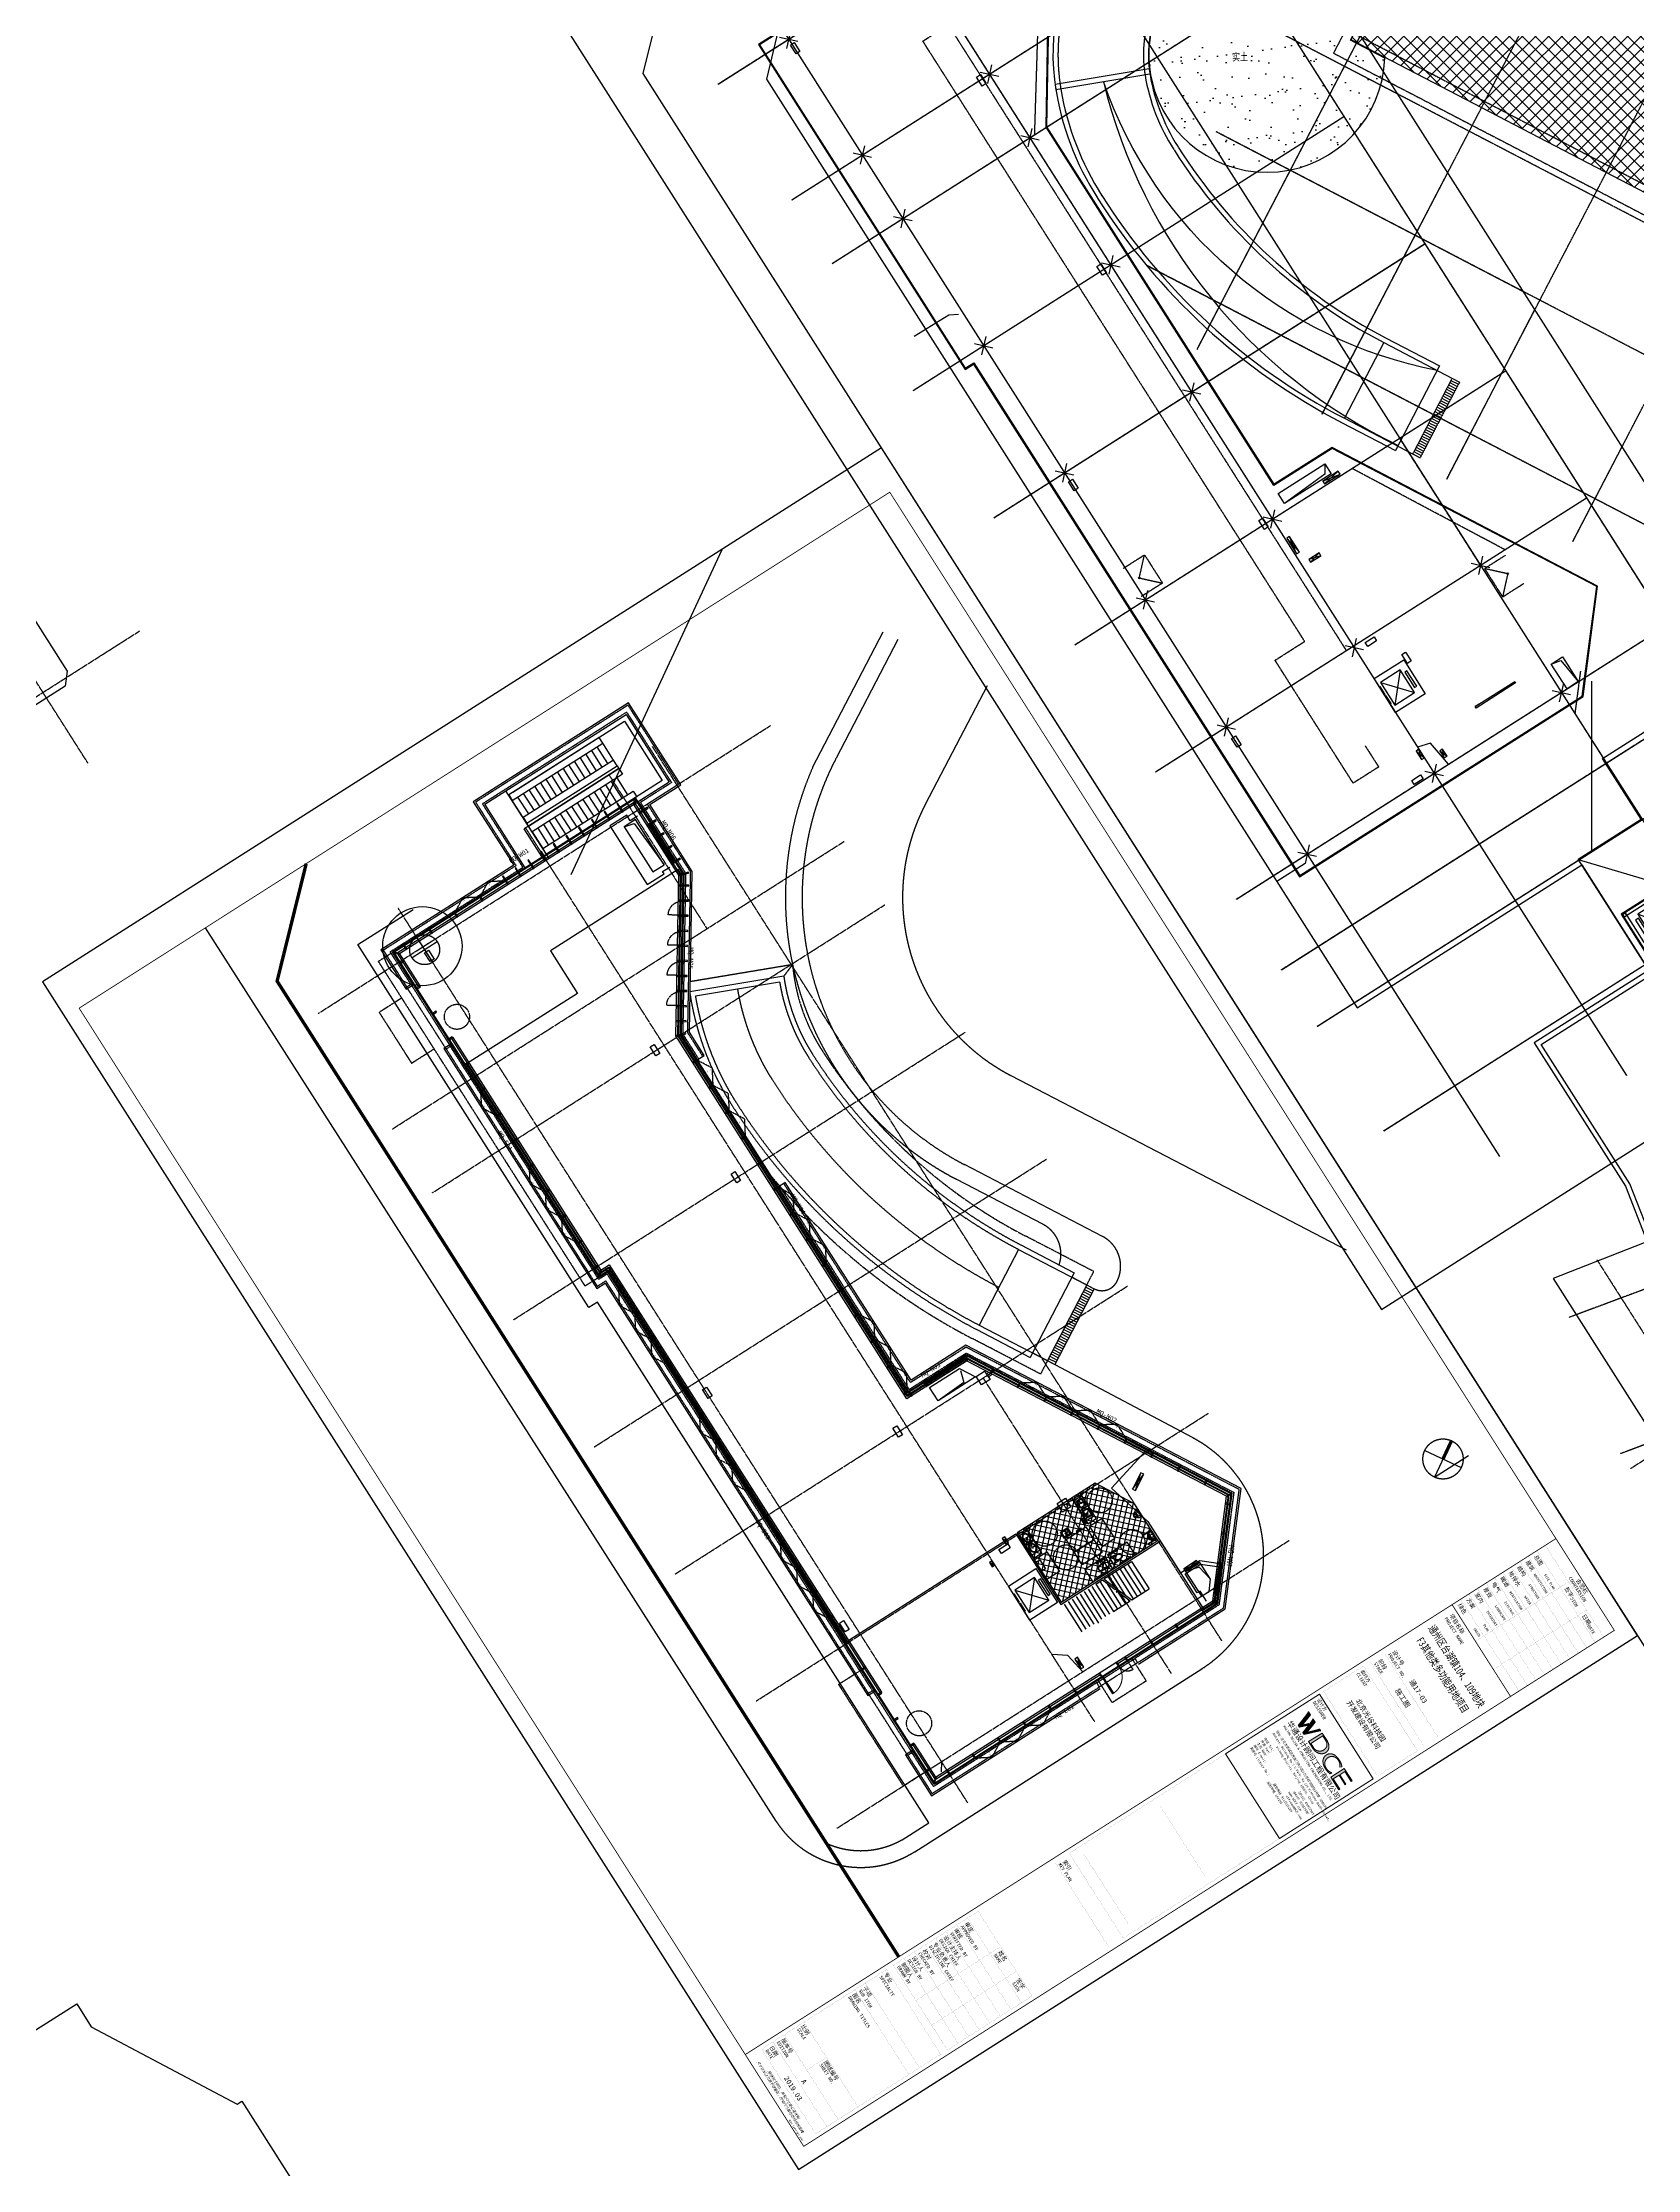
# Model space of a CAD drawing. Extents: x -46296 to 410892, y -132363 to 283170.
# Drawn here: x 44399 to 139670, y 49360 to 176422 of the extents above; entities that cross this region are included whole.
import ezdxf
from ezdxf.enums import TextEntityAlignment as Align
from ezdxf.xclip import XClip

# ---------------------------------------------------------------- set-up
doc = ezdxf.new("R2010")
doc.units = 0
doc.header["$LTSCALE"] = 5
doc.header["$XCLIPFRAME"] = 2
for name, pattern in [('104 13#平面_t3$0$109 3#平面$0$DASH', [0.35, 0.25, -0.1]), ('104 13#平面_t3$0$ACAD_ISO04W100', [30, 24, -3, 0, -3]), ('104 13#平面_t3$0$ACAD_ISO05W100', [34, 24, -3, 0.5, -3, 0.5, -3]), ('104 13#平面_t3$0$DASH', [0.35, 0.25, -0.1]), ('104 13#平面_t3$0$DOTE', [2.42, 2, -0.2, 0.02, -0.2]), ('13#楼幕墙$0$DASH', [0.35, 0.25, -0.1]), ('X-104 B0平面$0$$0$DASH', [0.35, 0.25, -0.1]), ('X-104 B0平面$0$ACAD_ISO04W100', [30, 24, -3, 0, -3]), ('X-104 B0平面$0$DASH', [0.35, 0.25, -0.1]), ('X-104 B0平面$0$DOTE', [2.42, 2, -0.2, 0.02, -0.2]), ('X-104 B0平面$0$梯段6、7$0$DASH', [0.35, 0.25, -0.1])]:
    doc.linetypes.add(name, pattern=pattern)
doc.layers.get('0').update_dxf_attribs({"linetype": 'CONTINUOUS'})
doc.layers.get('Defpoints').update_dxf_attribs({"linetype": 'CONTINUOUS'})
for name, color, linetype in [('104 13#平面_t3$0$00-基础条件', 4, 'CONTINUOUS'), ('104 13#平面_t3$0$01-标注_符号', 200, 'CONTINUOUS'), ('104 13#平面_t3$0$01-标注_轴线坐标', 132, 'CONTINUOUS'), ('104 13#平面_t3$0$02-TEXT_标注', 130, 'CONTINUOUS'), ('104 13#平面_t3$0$05-填充_天正', 26, 'CONTINUOUS'), ('104 13#平面_t3$0$A-C_玻璃幕墙', 140, 'CONTINUOUS'), ('104 13#平面_t3$0$A-E_电梯', 171, 'CONTINUOUS'), ('104 13#平面_t3$0$A-I_卫-洁具', 241, 'CONTINUOUS'), ('104 13#平面_t3$0$A-O_分水线', 127, 'CONTINUOUS'), ('104 13#平面_t3$0$A-O_屋面', 201, 'CONTINUOUS'), ('104 13#平面_t3$0$A-O_散水', 134, 'CONTINUOUS'), ('104 13#平面_t3$0$A-SUR_保温', 222, 'CONTINUOUS'), ('104 13#平面_t3$0$A-TECH_暖通', 6, 'CONTINUOUS'), ('104 13#平面_t3$0$A-TECH_水', 3, 'CONTINUOUS'), ('104 13#平面_t3$0$A-TECH_电气', 240, 'CONTINUOUS'), ('104 13#平面_t3$0$A-TECH_结构', 21, 'CONTINUOUS'), ('104 13#平面_t3$0$A_AXIS-轴线', 36, '104 13#平面_t3$0$DOTE'), ('104 13#平面_t3$0$A_STR-砌块墙', 121, 'CONTINUOUS'), ('104 13#平面_t3$0$DIM_SYMB', 3, 'CONTINUOUS'), ('104 13#平面_t3$0$EH_玻璃', 156, 'CONTINUOUS'), ('104 13#平面_t3$0$EH_石材', 116, 'CONTINUOUS'), ('104 13#平面_t3$0$M-场地 车库入口', 41, 'CONTINUOUS'), ('104 13#平面_t3$0$M-用地 红线', 20, '104 13#平面_t3$0$ACAD_ISO04W100'), ('104 13#平面_t3$0$M-绿化 首层轮廓', 197, 'CONTINUOUS'), ('104 13#平面_t3$0$M-道路 边线', 151, 'CONTINUOUS'), ('104 13#平面_t3$0$s-colu', 40, 'CONTINUOUS'), ('104 13#平面_t3$0$VPIPE-中水', 122, '104 13#平面_t3$0$TG_Z'), ('104 13#平面_t3$0$VPIPE-喷淋', 6, '104 13#平面_t3$0$TG_ZP'), ('104 13#平面_t3$0$VPIPE-废水', 31, '104 13#平面_t3$0$TG_F'), ('104 13#平面_t3$0$VPIPE-污水', 2, '104 13#平面_t3$0$TG_W'), ('104 13#平面_t3$0$VPIPE-给水', 3, '104 13#平面_t3$0$TG_J'), ('104 13#平面_t3$0$VPIPE-通气', 3, 'CONTINUOUS'), ('104 13#平面_t3$0$X-104 13#平面$0$A-TECH_结构', 21, 'CONTINUOUS'), ('104 13#平面_t3$0$图例', 7, 'CONTINUOUS'), ('104-13 B0核心筒$0$A-E_电梯', 171, 'CONTINUOUS'), ('104-13 B0核心筒$0$A-TECH_结构', 21, 'CONTINUOUS'), ('104-13 B0核心筒$0$A_STR-砼柱', 51, 'CONTINUOUS'), ('104-13 B0核心筒$0$DIM_SYMB', 3, 'CONTINUOUS'), ('13#楼幕墙$0$A-C_幕墙龙骨', 133, 'CONTINUOUS'), ('13#楼幕墙$0$A-C_玻璃幕墙', 140, 'CONTINUOUS'), ('13#楼幕墙$0$A-C_窗', 140, 'CONTINUOUS'), ('13#楼幕墙$0$A-TECH_结构', 21, 'CONTINUOUS'), ('13#楼幕墙$0$A-金属背板', 30, 'CONTINUOUS'), ('13#楼幕墙$0$D-铝板', 181, 'CONTINUOUS'), ('13#楼幕墙$0$DOOR_FIRE', 220, 'CONTINUOUS'), ('X-104 B0平面$0$$0$A_STR-钢结构', 20, 'CONTINUOUS'), ('X-104 B0平面$0$$1$A-E_电梯', 171, 'CONTINUOUS'), ('X-104 B0平面$0$$1$A-TECH_结构', 21, 'CONTINUOUS'), ('X-104 B0平面$0$01-标注_符号', 200, 'CONTINUOUS'), ('X-104 B0平面$0$02-TEXT_房间', 7, 'CONTINUOUS'), ('X-104 B0平面$0$05-填充_天正', 26, 'CONTINUOUS'), ('X-104 B0平面$0$A-E_楼梯', 171, 'CONTINUOUS'), ('X-104 B0平面$0$A-O_分水线', 127, 'CONTINUOUS'), ('X-104 B0平面$0$A-SUR_看线', 231, 'CONTINUOUS'), ('X-104 B0平面$0$A-TECH_水', 3, 'CONTINUOUS'), ('X-104 B0平面$0$A-TECH_结构', 21, 'CONTINUOUS'), ('X-104 B0平面$0$A_AXIS-轴线', 36, 'X-104 B0平面$0$DOTE'), ('X-104 B0平面$0$A_STR-砼墙', 51, 'CONTINUOUS'), ('X-104 B0平面$0$M-建筑 地下室轮廓', 3, 'X-104 B0平面$0$DASH'), ('X-104 B0平面$0$M-用地 红线', 20, 'X-104 B0平面$0$ACAD_ISO04W100'), ('X-104 B0平面$0$看线', 241, 'CONTINUOUS'), ('X-104 B0平面$0$集水坑&', 6, 'CONTINUOUS')]:
    doc.layers.add(name, color=color, linetype=linetype)
doc.layers.add('104 13#平面_t3$0$000套内', color=226, linetype='CONTINUOUS', lineweight=30, plot=False)
for name, color, linetype, plot in [('104 13#平面_t3$0$04-不打印_辅助线', 165, 'CONTINUOUS', False), ('104 13#平面_t3$0$04-不打印_面积', 5, 'CONTINUOUS', False), ('104 13#平面_t3$0$DIM_MODI', 6, 'CONTINUOUS', False), ('104-13 B0核心筒$0$04-不打印_辅助线', 165, 'CONTINUOUS', False), ('13#楼幕墙$0$04-不打印_辅助线', 165, 'CONTINUOUS', False), ('X-104 B0平面$0$04-不打印_面积', 5, 'CONTINUOUS', False)]:
    doc.layers.add(name, color=color, linetype=linetype, plot=plot)
doc.styles.add('104 13#平面_t3$0$_TCH_AXIS', font='STXIHEI.TTF', dxfattribs={"width": 0.75})
doc.styles.add('104 13#平面_t3$0$Standard', font='ros1.shx', dxfattribs={"width": 0.75, "bigfont": 'jd.shx'})
doc.styles.add('104 13#平面_t3$0$TG_LINETYPE', font='STXIHEI.TTF', dxfattribs={"width": 0.8, "height": 3})
doc.styles.add('X-104 B0平面$0$_TCH_SPACE', font='ros.shx', dxfattribs={"width": 0.75, "height": 5, "bigfont": 'jd.shx'})
doc.styles.add('X-104 B0平面$0$Arial', font='arial.ttf', dxfattribs={"width": 0.75, "height": 2.5})
doc.styles.add('图签信息$0$hwxh', font='STXIHEI.TTF')
doc.styles.add('图签信息$0$华文细黑', font='STXIHEI.TTF', dxfattribs={"height": 10})
doc.linetypes.add('104 13#平面_t3$0$TG_F', pattern='A,2,-0.3,["F",104 13#平面_t3$0$TG_LINETYPE,S=0.1,R=0,X=-0.23,Y=-0.15],0', length=2.3)
doc.linetypes.add('104 13#平面_t3$0$TG_J', pattern='A,2,-0.3,["J",104 13#平面_t3$0$TG_LINETYPE,S=0.1,R=0,X=-0.23,Y=-0.15],0', length=2.3)
doc.linetypes.add('104 13#平面_t3$0$TG_W', pattern='A,2,-0.3,["W",104 13#平面_t3$0$TG_LINETYPE,S=0.1,R=0,X=-0.28,Y=-0.15],0', length=2.3)
doc.linetypes.add('104 13#平面_t3$0$TG_Z', pattern='A,2,-0.3,["Z",104 13#平面_t3$0$TG_LINETYPE,S=0.1,R=0,X=-0.23,Y=-0.15],0', length=2.3)
doc.linetypes.add('104 13#平面_t3$0$TG_ZP', pattern='A,5,-0.6,["ZP",104 13#平面_t3$0$TG_LINETYPE,S=0.1,R=0,X=-0.52,Y=-0.15],0', length=5.6)
pattern_1 = [(45, (0, 0), (-224.5064, 224.5064), []), (135, (0, 0), (-224.5064, -224.5064), [])]
pattern_2 = [(45, (0, 0), (-392.8862, 392.8862), []), (135, (0, 0), (-392.8862, -392.8862), [])]
pattern_3 = [(37.5, (0, 0), (-62.9934, 1926.824), [0, -1520, 0, -1700, 0, -1625]), (7.5, (0, 0), (1769.777, 2822.146), [0, -820, 0, -1370, 0, -525]), (327.5, (-1230, 0), (3114.142, 5.659), [0, -500, 0, -1800, 0, -2350]), (317.5, (-1230, 0), (3006.127, 877.676), [0, -250, 0, -1180, 0, -1350])]

# ---------------------------------------------------------------- blocks, each defined once
blk = doc.blocks.new('灭火器箱')
blk.add_lwpolyline([(0, 0), (788, 0), (788, -344), (0, -344)], close=True)
blk = doc.blocks.new('图签信息$0$WDCE Copyright200X')
at = {"const_width": 0.016}
blk.add_lwpolyline([(-10.6, 1.3, 1), (-11.4, 1.3, 1)], format="xyb", close=True, dxfattribs=at)
at = {"style": '图签信息$0$华文细黑'}
for s, p in [('WDCE ', (-11.5, 0.5)), ('     Copyright ', (-3.5, 0.5))]:
    blk.add_text(s, height=1, dxfattribs=at).set_placement(p, align=Align.BOTTOM_RIGHT)
blk.add_text('c', height=0.6, dxfattribs=at).set_placement((-11, 1.3), align=Align.MIDDLE_CENTER)
blk.add_attdef('200X', text='', height=1, dxfattribs=at).set_placement((-0.5, 0.5), align=Align.BOTTOM_RIGHT)
blk = doc.blocks.new('图签信息$0$logo2')
h = blk.add_hatch(color=7)
h.paths.add_polyline_path([(19.02, -7.36), (15.84, -7.36), (15.84, -3.97), (18.97, -3.97), (18.97, -4.24), (16.46, -4.24), (16.46, -5.45), (18.81, -5.45), (18.81, -5.69), (16.47, -5.69), (16.47, -7.12), (19.02, -7.12)])
edge = h.paths.add_edge_path()
edge.add_spline(control_points=[(15.26, -4.21), (15.26, -4.21), (15.13, -4.65), (15.13, -4.65), (15.13, -4.65), (14.62, -4.1), (13.73, -4.1), (13.04, -4.1), (12.07, -4.54), (12.08, -5.62), (12.08, -6.49), (12.77, -7.16), (13.73, -7.17), (14.66, -7.17), (15.23, -6.68), (15.23, -6.68), (15.23, -6.68), (15.16, -7.11), (15.16, -7.11), (13.63, -7.7), (11.42, -7.29), (11.41, -5.64), (11.4, -3.72), (14.16, -3.66), (15.26, -4.21)], knot_values=[0, 0, 0, 0, 1, 1, 1, 2, 2, 2, 3, 3, 3, 4, 4, 4, 5, 5, 5, 6, 6, 6, 7, 7, 7, 8, 8, 8, 8], degree=3, periodic=0)
edge = h.paths.add_edge_path(flags=16)
edge.add_spline(control_points=[(10.23, -5.57), (10.23, -5.16), (10.12, -4.83), (9.9, -4.58), (9.63, -4.27), (9.23, -4.12), (8.69, -4.12), (8.69, -4.12), (7.64, -4.12), (7.64, -4.12), (7.64, -4.12), (7.64, -7.1), (7.64, -7.1), (7.64, -7.1), (8.66, -7.1), (8.66, -7.1), (9.13, -7.1), (9.52, -6.93), (9.82, -6.6), (10.09, -6.31), (10.23, -5.96), (10.23, -5.57)], knot_values=[0, 0, 0, 0, 1, 1, 1, 2, 2, 2, 3, 3, 3, 4, 4, 4, 5, 5, 5, 6, 6, 6, 7, 7, 7, 7], degree=3, periodic=0)
edge = h.paths.add_edge_path()
edge.add_spline(control_points=[(10.92, -5.51), (10.92, -5.96), (10.72, -6.37), (10.34, -6.72), (9.92, -7.1), (9.41, -7.29), (8.82, -7.29), (8.82, -7.29), (7.03, -7.29), (7.03, -7.29), (7.03, -7.29), (7.03, -3.92), (7.03, -3.92), (7.03, -3.92), (9.1, -3.92), (9.1, -3.92), (9.59, -3.92), (10.01, -4.06), (10.36, -4.34), (10.73, -4.64), (10.92, -5.03), (10.92, -5.51)], knot_values=[0, 0, 0, 0, 1, 1, 1, 2, 2, 2, 3, 3, 3, 4, 4, 4, 5, 5, 5, 6, 6, 6, 7, 7, 7, 7], degree=3, periodic=0)
at = {"lineweight": 0}
blk.add_lwpolyline([(19.02, -7.36), (15.84, -7.36), (15.84, -3.97), (18.97, -3.97), (18.97, -4.24), (16.46, -4.24), (16.46, -5.45), (18.81, -5.45), (18.81, -5.69), (16.47, -5.69), (16.47, -7.12), (19.02, -7.12), (19.02, -7.36)], dxfattribs=at)
for points, knots in [([(10.92, -5.51), (10.92, -5.96), (10.72, -6.37), (10.34, -6.72), (9.92, -7.1), (9.41, -7.29), (8.82, -7.29), (8.82, -7.29), (7.03, -7.29), (7.03, -7.29), (7.03, -7.29), (7.03, -3.92), (7.03, -3.92), (7.03, -3.92), (9.1, -3.92), (9.1, -3.92), (9.59, -3.92), (10.01, -4.06), (10.36, -4.34), (10.73, -4.64), (10.92, -5.03), (10.92, -5.51)], [0, 0, 0, 0, 1, 1, 1, 2, 2, 2, 3, 3, 3, 4, 4, 4, 5, 5, 5, 6, 6, 6, 7, 7, 7, 7]), ([(10.23, -5.57), (10.23, -5.16), (10.12, -4.83), (9.9, -4.58), (9.63, -4.27), (9.23, -4.12), (8.69, -4.12), (8.69, -4.12), (7.64, -4.12), (7.64, -4.12), (7.64, -4.12), (7.64, -7.1), (7.64, -7.1), (7.64, -7.1), (8.66, -7.1), (8.66, -7.1), (9.13, -7.1), (9.52, -6.93), (9.82, -6.6), (10.09, -6.31), (10.23, -5.96), (10.23, -5.57)], [0, 0, 0, 0, 1, 1, 1, 2, 2, 2, 3, 3, 3, 4, 4, 4, 5, 5, 5, 6, 6, 6, 7, 7, 7, 7]), ([(15.26, -4.21), (15.26, -4.21), (15.13, -4.65), (15.13, -4.65), (15.13, -4.65), (14.62, -4.1), (13.73, -4.1), (13.04, -4.1), (12.07, -4.54), (12.08, -5.62), (12.08, -6.49), (12.77, -7.16), (13.73, -7.17), (14.66, -7.17), (15.23, -6.68), (15.23, -6.68), (15.23, -6.68), (15.16, -7.11), (15.16, -7.11), (13.63, -7.7), (11.42, -7.29), (11.41, -5.64), (11.4, -3.72), (14.16, -3.66), (15.26, -4.21)], [0, 0, 0, 0, 1, 1, 1, 2, 2, 2, 3, 3, 3, 4, 4, 4, 5, 5, 5, 6, 6, 6, 7, 7, 7, 8, 8, 8, 8])]:
    blk.add_open_spline(points, degree=3, knots=knots, dxfattribs=at)
blk = doc.blocks.new('图签信息$0$logo1')
h = blk.add_hatch(color=8)
edge = h.paths.add_edge_path()
edge.add_spline(control_points=[(3.86, -5.21), (3.63, -5.88), (3.39, -6.56), (3.39, -6.56), (3.39, -6.56), (2.5, -3.91), (2.5, -3.91), (2.5, -3.91), (1.8, -3.91), (1.69, -3.91), (2.02, -4.39), (2.95, -7.27), (2.95, -7.27), (2.95, -7.27), (3.44, -7.27), (3.44, -7.27), (3.44, -7.27), (4.03, -5.66), (4.03, -5.66), (4.03, -5.66), (3.86, -5.21), (3.86, -5.21)], knot_values=[0, 0, 0, 0, 1, 1, 1, 2, 2, 2, 3, 3, 3, 4, 4, 4, 5, 5, 5, 6, 6, 6, 7, 7, 7, 7], degree=3, periodic=0)
h = blk.add_hatch(color=7)
edge = h.paths.add_edge_path()
edge.add_spline(control_points=[(6.04, -3.91), (6.09, -4.1), (5.2, -6.56), (5.2, -6.56), (5.2, -6.56), (4.3, -3.91), (4.3, -3.91), (4.3, -3.91), (3.6, -3.91), (3.49, -3.91), (3.82, -4.39), (4.75, -7.27), (4.75, -7.27), (4.75, -7.27), (5.24, -7.27), (5.24, -7.27), (5.24, -7.27), (6.33, -4.3), (6.33, -4.3), (6.33, -4.3), (6.48, -3.91), (6.48, -3.91), (6.48, -3.91), (6.21, -3.91), (6.04, -3.91)], knot_values=[0, 0, 0, 0, 1, 1, 1, 2, 2, 2, 3, 3, 3, 4, 4, 4, 5, 5, 5, 6, 6, 6, 7, 7, 7, 8, 8, 8, 8], degree=3, periodic=0)
at = {"color": 8, "lineweight": 0}
blk.add_open_spline([(3.86, -5.21), (3.63, -5.88), (3.39, -6.56), (3.39, -6.56), (3.39, -6.56), (2.5, -3.91), (2.5, -3.91), (2.5, -3.91), (1.8, -3.91), (1.69, -3.91), (2.02, -4.39), (2.95, -7.27), (2.95, -7.27), (2.95, -7.27), (3.44, -7.27), (3.44, -7.27), (3.44, -7.27), (4.03, -5.66), (4.03, -5.66), (4.03, -5.66), (3.86, -5.21), (3.86, -5.21)], degree=3, knots=[0, 0, 0, 0, 1, 1, 1, 2, 2, 2, 3, 3, 3, 4, 4, 4, 5, 5, 5, 6, 6, 6, 7, 7, 7, 7], dxfattribs=at)
at = {"lineweight": 0}
blk.add_open_spline([(6.04, -3.91), (6.09, -4.1), (5.2, -6.56), (5.2, -6.56), (5.2, -6.56), (4.3, -3.91), (4.3, -3.91), (4.3, -3.91), (3.6, -3.91), (3.49, -3.91), (3.82, -4.39), (4.75, -7.27), (4.75, -7.27), (4.75, -7.27), (5.24, -7.27), (5.24, -7.27), (5.24, -7.27), (6.33, -4.3), (6.33, -4.3), (6.33, -4.3), (6.48, -3.91), (6.48, -3.91), (6.48, -3.91), (6.21, -3.91), (6.04, -3.91)], degree=3, knots=[0, 0, 0, 0, 1, 1, 1, 2, 2, 2, 3, 3, 3, 4, 4, 4, 5, 5, 5, 6, 6, 6, 7, 7, 7, 8, 8, 8, 8], dxfattribs=at)
blk.add_blockref('图签信息$0$logo2', (0, 0))
blk = doc.blocks.new('图签信息$0$时间-logo')
at = {"layer": 'Defpoints', "lineweight": 0}
blk.add_lwpolyline([(0, -23.46), (-21.17, -23.46), (-21.17, 0), (0, 0), (0, -23.46)], dxfattribs=at)
blk.add_blockref('图签信息$0$logo1', (-20.97, 0))
at = {"style": '图签信息$0$hwxh'}
for s, height, p in [('华通设计顾问工程有限公司 ', 1.15, (-19.73, -9.05)), ('WALTON DESIGN & CONSULTING ENGINEERING CO., LTD.', 0.5, (-19.5, -10.1)), ('Address: Building No.3 C-Park, No.135 Xizhimen South Street, ', 0.47, (-19.48, -12.83)), ('地址:北京市西城区西直门南小街135号西派国际3号楼 100035', 0.5, (-19.48, -11.94)), ('Xicheng District, Beijing 100035, China ', 0.47, (-16.69, -13.72)), ('电话 Tel：                        （8610）83957395 ', 0.5, (-19.56, -14.91)), ('传真 Fax：                      （8610）83957590 ', 0.5, (-19.48, -15.8)), ('主页 Web：                      www.WDCE.com ', 0.5, (-19.48, -16.69)), ('资质号 Licence No.：    建筑甲级 A111010265 ', 0.5, (-19.48, -18.47)), ('邮件 E-mail：                    office@WDCE.com ', 0.5, (-19.48, -17.58)), ('   规划甲级 101195', 0.5, (-12.6, -19.36))]:
    blk.add_text(s, height=height, dxfattribs=at).set_placement(p)
blk = doc.blocks.new('图签信息')
at = {"const_width": 0.5}
for points in [[(-65, 574), (-65, 500.5), (0, 500.5), (0, 574)], [(-65, 0), (0, 0), (0, 500.5), (-65, 500.5)]]:
    blk.add_lwpolyline(points, close=True, dxfattribs=at)
at = {"const_width": 0.05}
for points in [[(-65, 566.5), (0, 566.5)], [(-65, 560.5), (0, 560.5)], [(-39.1, 566.5), (-39.1, 500.5)], [(-19.1, 566.5), (-19.1, 500.5)], [(-65, 554.5), (0, 554.5)], [(-65, 548.5), (0, 548.5)], [(-65, 542.5), (0, 542.5)], [(-65, 536.5), (0, 536.5)], [(-65, 530.5), (0, 530.5)], [(-65, 524.5), (0, 524.5)], [(-65, 518.5), (0, 518.5)], [(-65, 512.5), (0, 512.5)], [(-65, 512.5), (0, 512.5)], [(-65, 506.5), (0, 506.5)], [(-65, 500.5), (0, 500.5)], [(-62.5, 450.9), (-2.5, 450.9)], [(-62.5, 440.9), (-2.5, 440.9)], [(-2.5, 407.9), (-2.5, 436.1), (-62.5, 436.1), (-62.5, 407.9)], [(-62.5, 407.9), (-2.5, 407.9)], [(-62.5, 404.9), (-62.5, 227.8)], [(-62.5, 404.9), (-2.5, 404.9)], [(-62.5, 227.8), (-2.5, 227.8), (-2.5, 404.9)], [(-57.5, 338.4), (-7.5, 338.4)], [(-57.5, 288.8), (-7.5, 288.8)], [(-57.5, 234.9), (-7.5, 234.9)], [(-62.5, 227.8), (-2.5, 227.8)], [(-62.5, 217.7), (-2.5, 217.7)], [(-62.5, 103.3), (-2.5, 103.3), (-2.5, 163.3), (-62.5, 163.3), (-62.5, 103.3)], [(-62.5, 155.8), (-2.5, 155.8)], [(-37.5, 163.3), (-37.5, 103.3)], [(-20, 163.3), (-20, 103.3)], [(-62.5, 148.3), (-2.5, 148.3)], [(-62.5, 140.8), (-2.5, 140.8)], [(-62.5, 133.3), (-2.5, 133.3)], [(-62.5, 125.8), (-2.5, 125.8)], [(-62.5, 118.3), (-2.5, 118.3)], [(-62.5, 110.8), (-2.5, 110.8)], [(-62.5, 98.5), (-2.5, 98.5), (-2.5, 10), (-62.5, 10), (-62.5, 98.5)], [(-62.5, 83.5), (-2.5, 83.5)], [(-62.5, 76), (-2.5, 76)], [(-62.5, 40), (-2.5, 40)], [(-37.5, 40), (-37.5, 26)], [(-62.5, 26), (-2.5, 26)], [(-62.5, 18), (-2.5, 18)]]:
    blk.add_lwpolyline(points, dxfattribs=at)
at = {"ltscale": 0.001, "xscale": 2.834689937531525, "yscale": 2.834689937531525, "zscale": 2.834689937531525}
blk.add_blockref('图签信息$0$时间-logo', (-2.5, 404.9), dxfattribs=at)
blk.add_blockref('图签信息$0$WDCE Copyright200X', (-2.5, 0)).add_auto_attribs({'200X': '2007'})
at = {"style": '图签信息$0$华文细黑'}
for s, height, p in [('会签栏', 2.4, (-32.5, 573)), ('COUNTERSIGN', 2, (-32.5, 569.6))]:
    blk.add_text(s, height=height, dxfattribs=at).set_placement(p, align=Align.TOP_CENTER)
for s, height, p in [('总图', 2.4, (-63, 559.5)), ('签字', 2.4, (-37.2, 564.6)), ('SIGN', 2, (-30.3, 563.9)), ('日期', 2.4, (-17.8, 564.6)), ('DATE', 2, (-11, 563.7)), ('建筑', 2.4, (-63, 553.5)), ('结构', 2.4, (-63, 547.5)), ('给排水', 2.4, (-63, 541.5)), ('暖通', 2.4, (-63, 535.5)), ('景观', 2.4, (-63, 523.5)), ('电气', 2.4, (-63, 529.5)), ('室内', 2.4, (-63, 517.5)), ('方案', 2.4, (-63, 511.5)), ('绿色', 2.4, (-63, 505.5)), ('项目名称', 2.4, (-60.5, 498)), ('PROJECT NAME', 2, (-60.5, 494.1)), ('设计号', 2.4, (-60.5, 457.5)), ('PROJECT NO.', 2, (-60.5, 454)), ('阶段', 2.4, (-60.5, 447.5)), ('委托方', 2, (-60.9, 434.9)), ('STAGE', 2, (-60.5, 444)), ('CLIENT', 2, (-60.9, 431.9)), ('设计方', 2, (-60.5, 403.8)), ('DESIGNER', 2, (-60.5, 400.8)), ('索引', 2.4, (-60.5, 224.1)), ('KEY PLAN', 2, (-60.5, 220.7)), ('审定', 2.4, (-60.7, 154.8)), ('姓名', 2.4, (-35.5, 162.5)), ('NAME', 2, (-35.5, 159)), ('签字', 2.4, (-15.8, 162.6)), ('SIGN', 2, (-15.5, 159.2)), ('审核', 2.4, (-61, 147.3)), ('设计主持人', 2.4, (-60.7, 139.8)), ('APPROVED BY', 2, (-60.5, 151.4)), ('VERIFIED BY', 2, (-60.5, 143.9)), ('专业负责人', 2.4, (-60.7, 132.3)), ('DESIGN CHIEF', 2, (-60.5, 136.2)), ('DISCIPLINE CHIEF', 2, (-60.5, 129)), ('校对', 2.4, (-60.5, 124.8)), ('CHECKED BY', 2, (-60.5, 121.4)), ('设计人', 2.4, (-60.5, 117.3)), ('制图人', 2.4, (-60.6, 109.8)), ('DESIGN BY', 2, (-60.5, 113.8)), ('DRAWN BY', 2, (-60.5, 106.5)), ('SPECIALTY', 2, (-61.2, 94.4)), ('专业', 2.4, (-61.2, 97.9)), ('SUB ITEM', 2, (-60.9, 79.5)), ('子项', 2.4, (-60.9, 82.9)), ('DRAWING TITLES', 2, (-60.9, 72)), ('图名', 2.4, (-60.9, 75.4)), ('比例', 2.4, (-61.6, 39.4)), ('图纸编号', 2.4, (-36.1, 39.3)), ('SCALE', 2, (-61.2, 36)), ('SHEET NO.', 2, (-36.1, 36)), ('版本号', 2.4, (-61, 25)), ('EDITION', 2, (-61.1, 21.6)), ('日期', 2.4, (-61, 16.7)), ('DATE', 2, (-60.5, 13.3))]:
    blk.add_text(s, height=height, dxfattribs=at).set_placement(p, align=Align.TOP_LEFT)
for s, p in [('ARCHITECTURE', (-40.1, 552.7)), ('SITE PLAN', (-40.1, 557.7)), ('STRUCTURE', (-40.1, 546.7)), ('VENTILATION', (-40.1, 534.7)), ('WATER', (-40.1, 540.7)), ('LANDSCAPE', (-40.1, 522.9)), ('ELECTRIC', (-40.1, 528.9)), ('INTERIORS', (-40.1, 516.9)), ('PLAN', (-40.1, 510.9)), ('GREEN', (-40.1, 504.9))]:
    blk.add_text(s, height=1.5, dxfattribs=at).set_placement(p, align=Align.TOP_RIGHT)
at = {"color": 4, "style": '图签信息$0$华文细黑', "width": 0.75}
for s, p in [('通州区台湖镇104、109地块', (-32.5, 480.8)), ('F3其他类多功能用地项目', (-32.5, 470.9))]:
    blk.add_text(s, height=4.5, dxfattribs=at).set_placement(p, align=Align.CENTER)
at = {"color": 4, "style": '图签信息$0$华文细黑'}
for s, p in [('2019.03', (-32.5, 11.8)), ('A', (-32.5, 19.4))]:
    blk.add_text(s, height=3, dxfattribs=at).set_placement(p, align=Align.CENTER)
at = {"style": '图签信息$0$华文细黑', "oblique": 20}
for s, p in [('尺寸以标注为准不得量取，所有尺寸需在现场校核准确', (-32.5, 4)), ('除特别注明外，所有尺寸是以毫米制', (-32.5, 6.5))]:
    blk.add_text(s, height=1.5, dxfattribs=at).set_placement(p, align=Align.MIDDLE_CENTER)
at = {"color": 4, "ltscale": 0.001, "char_height": 3, "width": 58.489, "style": '图签信息$0$华文细黑'}
for s, insert, attachment_point in [('通17-03', (-40.1, 455.5), 4), ('施工图', (-40.1, 445.5), 4), ('北京光谷科技园\\P开发建设有限公司', (-32.9, 419.7), 5)]:
    blk.add_mtext(s, dxfattribs=dict(at, insert=insert, attachment_point=attachment_point))
blk = doc.blocks.new('图签-A1')
at = {"color": 2}
blk.add_blockref('图签信息', (0, 0), dxfattribs=at)
blk = doc.blocks.new('图框-A1')
for points, const_width in [([(0, 0), (841, 0), (841, 594), (0, 594)], 0.05), ([(766, 584), (25, 584), (25, 10), (766, 10)], 0.5)]:
    blk.add_lwpolyline(points, close=True, dxfattribs=dict(const_width=const_width))
at = {"const_width": 0.05}
for points in [[(420.5, 594), (420.5, 592)], [(0, 297), (2, 297)], [(841, 297), (839, 297)], [(420.5, 0), (420.5, 2)]]:
    blk.add_lwpolyline(points, dxfattribs=at)
blk = doc.blocks.new('104 13#平面_t3$0$ewary')
at = {"layer": '104 13#平面_t3$0$01-标注_符号', "const_width": 200}
blk.add_lwpolyline([(0, 0), (-1012, 644)], dxfattribs=at)
at = {"layer": '104 13#平面_t3$0$01-标注_符号'}
for points in [[(-1012, 644), (1012, -644)], [(-644, -1012), (644, 1012)]]:
    blk.add_lwpolyline(points, dxfattribs=at)
blk.add_circle((0, 0), 1200, dxfattribs=at)
blk = doc.blocks.new('104 13#平面_t3$0$轴网')
at = {"layer": '104 13#平面_t3$0$A_AXIS-轴线', "linetype": '104 13#平面_t3$0$DOTE'}
for p, q in [((-200, -7401), (-200, 24620)), ((8000, -7401), (8000, 24620)), ((12500, -7401), (12500, 24620)), ((21500, -7401), (21500, 24620)), ((30500, -7401), (30500, 24620)), ((39500, -7401), (39500, 24620)), ((48500, -7401), (48500, 24620)), ((57500, -7401), (57500, 24620)), ((60408, 18000), (-2925, 18000)), ((60408, 9000), (-2925, 9000)), ((60408, 0), (-2925, 0))]:
    blk.add_line(p, q, dxfattribs=at)
blk = doc.blocks.new('104 13#平面_t3$0$zzzzx')
at = {"layer": '104 13#平面_t3$0$A_AXIS-轴线', "linetype": '104 13#平面_t3$0$DOTE'}
for p, q in [((-200, -7401), (-200, 28620)), ((8000, -7401), (8000, 28620)), ((12500, -7401), (12500, 28620)), ((21500, -7401), (21500, 28620)), ((30500, -7401), (30500, 28620)), ((39500, -7401), (39500, 28620)), ((48500, -7401), (48500, 28620)), ((57500, -7401), (57500, 28620)), ((60408, 18000), (-2925, 18000)), ((60408, 9000), (-2925, 9000)), ((60408, 0), (-2925, 0))]:
    blk.add_line(p, q, dxfattribs=at)
blk = doc.blocks.new('104 13#平面_t3$0$A-toilet-F2$0$A-toilet-F3$0$$plan$00000388')
for p, q in [((-212, 108), (-212, -108)), ((-202, -210), (-202, 210)), ((0, -221), (0, 221))]:
    blk.add_line(p, q)
blk.add_lwpolyline([(-202, -210), (-152, -221), (-102, -226), (-50, -226), (0, -221)])
for centre, radius, start, end in [((-595, 0), 129, 159.54761, 200.45239), ((-562, -12), 164, 107.24774, 159.54761), ((-580, 0), 129, 136.85426, 223.14574), ((-556, -23), 163, 104.77857, 136.85426), ((-71, -1597), 1823, 91.22237, 107.24774), ((-443, -448), 602, 67.37374, 104.77857), ((-76, -236), 463, 97.73995, 105.82198), ((-76, -236), 463, 80.53768, 97.73995), ((-562, 12), 164, 200.45239, 252.75226), ((-556, 23), 163, 223.14574, 255.22143), ((-71, 1597), 1823, 252.75226, 268.77763), ((-443, 448), 602, 255.22143, 292.62626)]:
    blk.add_arc(centre, radius, start, end)
blk = doc.blocks.new('104 13#平面_t3$0$33')
at = {"layer": '104 13#平面_t3$0$04-不打印_辅助线'}
blk.add_lwpolyline([(-450, 1400), (450, 1400), (450, 0), (-450, 0)], close=True, dxfattribs=at)
at = {"rotation": 270}
blk.add_blockref('104 13#平面_t3$0$A-toilet-F2$0$A-toilet-F3$0$$plan$00000388', (0, 0), dxfattribs=at)
blk = doc.blocks.new('104 13#平面_t3$0$残疾人扶手1')
for p, q in [((-700, -10), (-700, 0)), ((0, -10), (0, 0)), ((-750, -10), (-750, 0)), ((-750, -10), (-700, -10)), ((-740, -65), (-740, -10)), ((-710, -65), (-710, -10)), ((-55, -50), (-695, -50)), ((-55, -80), (-695, -80)), ((-50, -10), (-50, 0)), ((0, -10), (-50, -10)), ((-40, -35), (-40, -10)), ((-10, -35), (-10, -10))]:
    blk.add_line(p, q)
for centre, radius, start, end in [((-725, -65), 15, 180, 0), ((-695, -35), 45, 244.47122, 270), ((-695, -35), 15, 180, 270), ((-55, -35), 15, 270, 0), ((-55, -35), 45, 270, 0)]:
    blk.add_arc(centre, radius, start, end)
blk = doc.blocks.new('104 13#平面_t3$0$残疾人扶手2')
for p, q in [((-10, -50), (-10, 0)), ((-10, 0), (0, 0)), ((-650, -10), (-10, -10)), ((-650, -40), (-10, -40)), ((-10, -50), (0, -50))]:
    blk.add_line(p, q)
for centre, radius, start, end in [((-400, -25, 0), 25, 36.86993, 143.13007), ((-650, -25), 15, 90, 270), ((-400, -25, 0), 25, 216.86987, 323.13013)]:
    blk.add_arc(centre, radius, start, end)
blk = doc.blocks.new('104 13#平面_t3$0$jhat')
for p, q in [((-395, -250), (-395, 250)), ((-395, 250), (-45, 250)), ((-220, 32), (-220, 5)), ((-125, 8), (12, 14)), ((-125, 8), (-125, -8)), ((-45, 250), (-45, 12)), ((12, 14), (12, -14)), ((-45, -250), (-395, -250)), ((-225, 0), (-254, 0)), ((-220, -5), (-220, -33)), ((-187, 0), (-215, 0)), ((-125, -8), (12, -14)), ((-45, -12), (-45, -250))]:
    blk.add_line(p, q)
at = {"color": 8}
blk.add_lwpolyline([(-70, -11), (-70, -225), (-370, -225), (-370, 225), (-70, 225), (-70, 11)], dxfattribs=at)
at = {"ltscale": 1000, "const_width": 0.84}
blk.add_lwpolyline([(-220, 0, 1), (-220, 0, 1)], format="xyb", close=True, dxfattribs=at)
for points in [[(7, 81), (30, 81), (30, 51), (7, 51)], [(12, -21), (30, -21), (30, 21), (12, 21)], [(7, -81), (30, -81), (30, -51), (7, -51)]]:
    blk.add_lwpolyline(points, close=True)
blk.add_circle((-220, 0), 25.2)
at = {"layer": '104 13#平面_t3$0$04-不打印_辅助线'}
blk.add_lwpolyline([(100, -350), (100, 350), (-500, 350), (-500, -350)], close=True, dxfattribs=at)
blk = doc.blocks.new('104 13#平面_t3$0$A-toilet-F2$0$A-toilet-F3$0$xb')
for p, q in [((-229, 152), (-229, 0)), ((-229, 0), (229, 0)), ((178, 203), (-178, 203)), ((229, 0), (229, 152))]:
    blk.add_line(p, q)
for centre, radius, start, end in [((-178, 152), 50.8, 90, 180), ((-6, 210), 172, 106.60688, 182.1211), ((-6, 210), 146, 87.8789, 182.1211), ((0, 343), 63.5, 1.07073, 178.92927), ((0, 203), 38.1, 0, 180), ((6, 210), 146, 357.8789, 92.1211), ((6, 210), 172, 357.8789, 73.39312), ((178, 152), 50.8, 0, 90)]:
    blk.add_arc(centre, radius, start, end)
blk = doc.blocks.new('104 13#平面_t3$0$104-8910 核心筒$0$fraehtj')
for p, q in [((-535, 315), (-10, 315)), ((-535, 285), (-260, 285)), ((-260, -285), (-260, 285)), ((-240, -285), (-240, 285)), ((-240, 285), (-10, 285)), ((-10, 275), (-10, 325)), ((-10, 325), (0, 325)), ((-10, 275), (0, 275)), ((-535, -285), (-260, -285)), ((-535, -315), (-10, -315)), ((-240, -285), (-10, -285)), ((-10, -325), (-10, -275)), ((-10, -275), (0, -275)), ((-10, -325), (0, -325))]:
    blk.add_line(p, q)
for centre, radius, start, end in [((-535, 300), 15, 90, 270), ((-250, 285), 10, 360, 180), ((-535, -300), 15, 90, 270), ((-250, -285), 10, 180, 0)]:
    blk.add_arc(centre, radius, start, end)
blk = doc.blocks.new('104 13#平面_t3$0$2400x2100')
for p, q in [((400, 200), (2000, 1600)), ((400, 1600), (2000, 200)), ((650, 1850), (650, 1700)), ((1750, 1850), (650, 1850)), ((650, 1700), (1750, 1700)), ((1750, 1700), (1750, 1850))]:
    blk.add_line(p, q)
at = {"color": 0}
for p, q in [((600, 58), (600, 34)), ((1160, 58), (600, 58)), ((1160, 34), (600, 34)), ((1160, 58), (1160, 34)), ((1800, 58), (1240, 58)), ((1240, 58), (1240, 34)), ((1800, 34), (1240, 34)), ((1800, 58), (1800, 34))]:
    blk.add_line(p, q, dxfattribs=at)
blk.add_lwpolyline([(400, 1600), (400, 200), (2000, 200), (2000, 1600), (400, 1600)], close=True)
at = {"layer": '104 13#平面_t3$0$04-不打印_辅助线'}
blk.add_lwpolyline([(0, 0), (0, 1950), (2400, 1950), (2400, 0), (0, 0)], close=True, dxfattribs=at)
blk = doc.blocks.new('104 13#平面_t3$0$hgfasg')
at = {"layer": '104 13#平面_t3$0$04-不打印_辅助线'}
blk.add_lwpolyline([(-450, 1400), (450, 1400), (450, 0), (-450, 0)], close=True, dxfattribs=at)
blk = doc.blocks.new('13#楼幕墙$0$A$C2B4E24BF')
at = {"linetype": '13#楼幕墙$0$DASH'}
for points in [[(5, 50), (5, 920)], [(5, 300), (460, 557), (875, 300)]]:
    blk.add_lwpolyline(points, dxfattribs=at)
blk.add_lwpolyline([(5, 0), (875, 0), (875, 300), (5, 300)], close=True)
blk.add_arc((5, 50), 870, 0, 90, dxfattribs=at)
blk = doc.blocks.new('13#楼幕墙$0$A$C1D2C5D5E')
at = {"layer": '13#楼幕墙$0$04-不打印_辅助线'}
for points in [[(-893, 0), (893, 0)], [(-200, -400), (-200, 400)], [(0, 893), (0, -893)]]:
    blk.add_lwpolyline(points, dxfattribs=at)
blk.add_circle((0, 0), 893, dxfattribs=at)
blk = doc.blocks.new('*U272')
h = blk.add_hatch()
h.set_pattern_fill('ANSI31', color=256, scale=50)
h.set_pattern_definition([(45, (-55312.376, 120006.8), (-56.1266, 56.1266), [])])
h.paths.add_polyline_path([(-840, 100), (0, 100), (0, 200), (-840, 200)])
for points in [[(-840, 0), (0, 0), (0, 300), (-840, 300)], [(-840, 100), (0, 100), (0, 200), (-840, 200)]]:
    blk.add_lwpolyline(points, close=True)
blk = doc.blocks.new('13#楼幕墙$0$A$C62EA228A')
at = {"linetype": '13#楼幕墙$0$DASH'}
blk.add_lwpolyline([(10, -300), (-860, -797), (-1730, -300)], dxfattribs=at)
at = {"layer": '13#楼幕墙$0$A-C_玻璃幕墙', "color": 1}
blk.add_lwpolyline([(-889, -674, 0, 25, 0), (-792, -580, 0, 0, 0), (-890, -456, 25, 0, 0), (-786, -374, 0, 0, 0)], format="xyseb", dxfattribs=at)
blk = doc.blocks.new('13#楼幕墙$0$A$C2CD63A88')
at = {"linetype": '13#楼幕墙$0$DASH'}
blk.add_lwpolyline([(-10, 720), (-10, -120)], dxfattribs=at)
blk.add_arc((-10, 720), 840, 270.00003, 359.99997, dxfattribs=at)
blk = doc.blocks.new('*U281')
h = blk.add_hatch()
h.set_pattern_fill('ANSI31', color=256, scale=50)
h.set_pattern_definition([(45, (-56212.376, 120006.8), (-56.1266, 56.1266), [])])
h.paths.add_polyline_path([(-1740, 100), (0, 100), (0, 200), (-1740, 200)])
for points in [[(-1740, 0), (0, 0), (0, 300), (-1740, 300)], [(-1740, 100), (0, 100), (0, 200), (-1740, 200)]]:
    blk.add_lwpolyline(points, close=True)
blk = doc.blocks.new('*U275')
for points in [[(150, 150), (150, 200), (0, 200), (0, 0), (150, 0)], [(150, 0), (200, 0), (200, 150), (150, 150)]]:
    blk.add_lwpolyline(points)
blk = doc.blocks.new('*U274')
for points in [[(150, 150), (150, 200), (0, 200), (0, 0), (150, 0)], [(150, 0), (200, 0), (200, 150), (150, 150)]]:
    blk.add_lwpolyline(points)
blk = doc.blocks.new('*U282')
h = blk.add_hatch()
h.set_pattern_fill('ANSI31', color=256, scale=50)
h.set_pattern_definition([(45, (-55912.376, 120006.8), (-56.1266, 56.1266), [])])
h.paths.add_polyline_path([(-1440, 100), (0, 100), (0, 200), (-1440, 200)])
for points in [[(-1440, 0), (0, 0), (0, 300), (-1440, 300)], [(-1440, 100), (0, 100), (0, 200), (-1440, 200)]]:
    blk.add_lwpolyline(points, close=True)
blk = doc.blocks.new('*U283')
h = blk.add_hatch()
h.set_pattern_fill('ANSI31', color=256, scale=50)
h.set_pattern_definition([(45, (-55769.01, 120006.8), (-56.1266, 56.1266), [])])
h.paths.add_polyline_path([(-1297, 100), (0, 100), (0, 200), (-1297, 200)])
for points in [[(-1297, 0), (0, 0), (0, 300), (-1297, 300)], [(-1297, 100), (0, 100), (0, 200), (-1297, 200)]]:
    blk.add_lwpolyline(points, close=True)
blk = doc.blocks.new('13#楼幕墙$0$llllei')
for p, q in [((325, 50), (0, 50)), ((0, 50), (0, 0)), ((0, 0), (325, 0)), ((325, 0), (325, 50))]:
    blk.add_line(p, q)
for points in [[(0, 50), (-105, 29)], [(-105, 29), (-105, -21)], [(0, 0), (-105, -21)], [(325, 0), (220, -21)], [(-105, -21), (220, -21)]]:
    blk.add_lwpolyline(points)
blk = doc.blocks.new('13#楼幕墙$0$leileilei')
for p, q in [((120, 325), (0, 325)), ((0, 325), (0, 0)), ((0, 0), (120, 0)), ((120, 325), (120, 0)), ((170, 325), (120, 325)), ((120, 0), (170, 0)), ((170, 0), (170, 325))]:
    blk.add_line(p, q)
blk = doc.blocks.new('13#楼幕墙$0$eeeessew')
blk.add_lwpolyline([(50, 0), (0, 0), (0, 325), (50, 325)], close=True)
blk = doc.blocks.new('13#楼幕墙$0$ccdididi')
blk.add_lwpolyline([(50, 325), (0, 325), (0, 0), (50, 0)], close=True)
blk = doc.blocks.new('13#楼幕墙$0$A$C7A413A1D')
blk.add_lwpolyline([(-70, -300), (-10, -300), (-10, 0), (-70, 0)], close=True)
blk = doc.blocks.new('13#楼幕墙$0$A$C19832372')
blk.add_lwpolyline([(-384, -466), (-334, -498), (-8, 5), (-59, 38)], close=True)
blk = doc.blocks.new('*U253')
at = {"layer": '13#楼幕墙$0$A-C_幕墙龙骨', "rotation": 32.87626175215657}
blk.add_blockref('13#楼幕墙$0$A$C19832372', (40, 300), dxfattribs=at)
blk = doc.blocks.new('*U254')
at = {"layer": '13#楼幕墙$0$A-C_幕墙龙骨', "color": 0, "linetype": 'ByBlock', "lineweight": -2, "transparency": 16777216}
for p in [(0, 0), (900, 0), (1800, 0), (2700, 0), (3600, 0)]:
    blk.add_blockref('*U253', p, dxfattribs=at)
blk = doc.blocks.new('*U255')
at = {"layer": '13#楼幕墙$0$A-C_幕墙龙骨', "rotation": 32.87626175215657}
blk.add_blockref('13#楼幕墙$0$A$C19832372', (40, 300), dxfattribs=at)
blk = doc.blocks.new('*U256')
at = {"layer": '13#楼幕墙$0$A-C_幕墙龙骨', "color": 0, "linetype": 'ByBlock', "lineweight": -2, "transparency": 16777216}
for p in [(0, 0), (900, 0), (1800, 0), (2700, 0), (3600, 0)]:
    blk.add_blockref('*U255', p, dxfattribs=at)
blk = doc.blocks.new('*U273')
blk.add_lwpolyline([(1740, 0), (0, 0), (0, 150), (1740, 150)], close=True)
blk = doc.blocks.new('*U258')
at = {"layer": '13#楼幕墙$0$A-C_幕墙龙骨', "rotation": 32.87626175215661}
blk.add_blockref('13#楼幕墙$0$A$C19832372', (40, 300), dxfattribs=at)
blk = doc.blocks.new('*U259')
at = {"layer": '13#楼幕墙$0$A-C_幕墙龙骨', "color": 0, "linetype": 'ByBlock', "lineweight": -2, "transparency": 16777216}
for p in [(0, 0), (900, 0), (1800, 0), (2700, 0), (3600, 0), (4500, 0), (5400, 0), (6300, 0), (7200, 0), (8100, 0), (9000, 0), (9900, 0), (10800, 0), (11700, 0), (12600, 0), (13500, 0), (14400, 0), (15300, 0), (16200, 0), (17100, 0), (18000, 0), (18900, 0), (19800, 0), (20700, 0), (21600, 0)]:
    blk.add_blockref('*U258', p, dxfattribs=at)
blk = doc.blocks.new('13#楼幕墙$0$traetawrwe')
blk.add_line((1070, -50), (1070, 250))
at = {"linetype": '13#楼幕墙$0$DASH'}
blk.add_lwpolyline([(0, 0), (0, -1070)], dxfattribs=at)
blk.add_arc((0, 0), 1070, 270.00003, 359.99997, dxfattribs=at)
blk = doc.blocks.new('*U261')
at = {"layer": '13#楼幕墙$0$A-C_幕墙龙骨'}
blk.add_lwpolyline([(30, -150), (-30, -150), (-30, 150), (30, 150)], close=True, dxfattribs=at)
blk = doc.blocks.new('*U262')
at = {"layer": '13#楼幕墙$0$A-C_幕墙龙骨', "color": 0, "linetype": 'ByBlock', "lineweight": -2, "transparency": 16777216}
for p in [(-21600, 0), (-20700, 0), (-19800, 0), (-18900, 0), (-18000, 0), (-17100, 0), (-16200, 0), (-15300, 0), (-14400, 0), (-13500, 0), (-12600, 0), (-11700, 0), (-10800, 0), (-9900, 0), (-9000, 0), (-8100, 0), (-7200, 0), (-6300, 0), (-5400, 0), (-4500, 0), (-3600, 0), (-2700, 0), (-1800, 0), (-900, 0), (0, 0)]:
    blk.add_blockref('*U261', p, dxfattribs=at)
blk = doc.blocks.new('*U263')
at = {"layer": '13#楼幕墙$0$A-C_幕墙龙骨'}
blk.add_lwpolyline([(-150, -30), (150, -30), (150, 30), (-150, 30)], close=True, dxfattribs=at)
blk = doc.blocks.new('*U264')
at = {"layer": '13#楼幕墙$0$A-C_幕墙龙骨', "color": 0, "linetype": 'ByBlock', "lineweight": -2, "transparency": 16777216}
for p in [(0, 16200), (0, 15300), (0, 14400), (0, 13500), (0, 12600), (0, 11700), (0, 10800), (0, 9900), (0, 9000), (0, 8100), (0, 7200), (0, 6300), (0, 5400), (0, 4500), (0, 3600), (0, 2700), (0, 1800), (0, 900), (0, 0)]:
    blk.add_blockref('*U263', p, dxfattribs=at)
blk = doc.blocks.new('*U265')
at = {"layer": '13#楼幕墙$0$A-C_幕墙龙骨'}
blk.add_lwpolyline([(30, -150), (-30, -150), (-30, 150), (30, 150)], close=True, dxfattribs=at)
blk = doc.blocks.new('*U266')
at = {"layer": '13#楼幕墙$0$A-C_幕墙龙骨', "color": 0, "linetype": 'ByBlock', "lineweight": -2, "transparency": 16777216}
for p in [(-3600, 0), (-2700, 0), (-1800, 0), (-900, 0), (0, 0)]:
    blk.add_blockref('*U265', p, dxfattribs=at)
blk = doc.blocks.new('*U267')
at = {"layer": '13#楼幕墙$0$A-C_幕墙龙骨'}
blk.add_lwpolyline([(30, -150), (-30, -150), (-30, 150), (30, 150)], close=True, dxfattribs=at)
blk = doc.blocks.new('*U268')
at = {"layer": '13#楼幕墙$0$A-C_幕墙龙骨', "color": 0, "linetype": 'ByBlock', "lineweight": -2, "transparency": 16777216}
for p in [(-8100, 0), (-7200, 0), (-6300, 0), (-5400, 0), (-4500, 0), (-3600, 0), (-2700, 0), (-1800, 0), (-900, 0), (0, 0)]:
    blk.add_blockref('*U267', p, dxfattribs=at)
blk = doc.blocks.new('13#楼幕墙$0$$DorLib2D$00000001')
for p, q in [((0.45, 0.975), (0.5, 0.975)), ((0.45, 0), (0.45, 0.975)), ((0.5, 0), (0.45, 0)), ((0.5, 0), (0.5, 0.975))]:
    blk.add_line(p, q)
at = {"lineweight": 13}
blk.add_arc((0.475, 0), 0.975, 91.46928, 180, dxfattribs=at)
blk = doc.blocks.new('13#楼幕墙')
at = {"layer": '13#楼幕墙$0$04-不打印_辅助线'}
blk.add_lwpolyline([(-200, -400), (-200, 400)], dxfattribs=at)
at = {"layer": '13#楼幕墙$0$A-C_幕墙龙骨'}
for points in [[(4519, 140283), (4604, 140566), (4546, 140583), (4461, 140300)], [(12525, 134983), (12691, 135233), (12641, 135267), (12475, 135016), (12525, 134983)]]:
    blk.add_lwpolyline(points, dxfattribs=at)
for points in [[(22100, 122870), (22400, 122870), (22400, 122930), (22100, 122930)], [(53298, 85268), (53248, 85272), (53274, 85571), (53324, 85567)], [(4604, 78166), (4546, 78183), (4374, 77609), (4431, 77591)], [(38113, 76548), (38087, 76505), (37828, 76655), (37853, 76698)], [(12381, 72309), (12438, 72291), (12611, 72866), (12554, 72883)], [(22100, 61250), (22100, 61300), (21900, 61300), (21900, 61250)], [(22100, 61300), (22150, 61300), (22150, 61500), (22100, 61500)], [(53298, 22868), (53248, 22872), (53274, 23171), (53324, 23167)], [(58089, 18843), (58111, 18797), (58382, 18924), (58361, 18969)], [(4604, 15766), (4546, 15783), (4374, 15209), (4431, 15191)], [(38113, 14148), (38087, 14105), (37828, 14255), (37853, 14298)], [(12381, 9909), (12438, 9891), (12611, 10466), (12554, 10483)], [(22100, -1150), (22100, -1100), (21900, -1100), (21900, -1150)], [(22100, -1100), (22150, -1100), (22150, -900), (22100, -900)], [(58118, -782), (58082, -818), (58294, -1030), (58330, -994)], [(-830, -1594), (-794, -1630), (-582, -1418), (-618, -1382)], [(21994, -1630), (22030, -1594), (21818, -1382), (21782, -1418)]]:
    blk.add_lwpolyline(points, close=True, dxfattribs=at)
at = {"layer": '13#楼幕墙$0$A-C_玻璃幕墙'}
for p, q in [((53305, 148035), (37800, 139100)), ((58400, 143760), (53305, 148035)), ((58400, 123700), (58400, 143760)), ((4493, 140300), (-900, 140300)), ((-900, 140300), (-900, 122100)), ((12500, 135000), (4493, 140300)), ((37800, 139100), (37800, 135000)), ((37800, 135000), (12500, 135000)), ((22100, 122100), (22100, 123700)), ((22100, 123700), (58400, 123700)), ((-900, 122100), (22100, 122100)), ((53293, 85645), (37800, 76700)), ((53288, 85584), (37850, 76671)), ((53272, 85402), (38000, 76585)), ((58200, 81267), (53272, 85402)), ((58350, 81337), (53288, 85584)), ((58400, 81360), (53293, 85645)), ((58350, 61350), (58350, 81337)), ((58400, 61300), (58400, 81360)), ((58200, 61500), (58200, 81267)), ((58790, 80940), (58790, 81228)), ((4493, 77900), (-900, 77900)), ((-900, 77900), (-900, 59700)), ((4478, 77850), (-850, 77850)), ((-850, 77850), (-850, 59750)), ((4432, 77700), (-700, 77700)), ((-700, 77700), (-700, 59900)), ((12440, 72400), (4432, 77700)), ((12485, 72550), (4478, 77850)), ((12500, 72600), (4493, 77900)), ((37800, 76700), (37800, 72600)), ((37850, 76671), (37850, 72550)), ((38000, 76585), (38000, 72400)), ((37850, 72550), (12485, 72550)), ((37800, 72600), (12500, 72600)), ((38000, 72400), (12440, 72400)), ((21900, 59900), (21900, 61500)), ((21900, 61500), (58200, 61500)), ((22050, 59750), (22050, 61350)), ((22050, 61350), (58350, 61350)), ((22100, 59700), (22100, 61300)), ((22100, 61300), (58400, 61300)), ((-850, 59750), (22050, 59750)), ((-700, 59900), (21900, 59900)), ((-900, 59700), (22100, 59700)), ((58100, -800), (58100, 18820)), ((58200, 12030), (58200, 18867)), ((58350, 12030), (58350, 18937)), ((43348, 17266), (38000, 14185)), ((4478, 15450), (-850, 15450)), ((-850, 15450), (-850, -1650)), ((4432, 15300), (-700, 15300)), ((-700, 15300), (-700, -1500)), ((12440, 10000), (4432, 15300)), ((12485, 10150), (4478, 15450)), ((4402, 15200), (-600, 15200)), ((-600, 15200), (-600, -1400)), ((12410, 9900), (4402, 15200)), ((37850, 14271), (37850, 10150)), ((38000, 14185), (38000, 10000)), ((38100, 14127), (38100, 9900)), ((58200, -900), (58200, 10770)), ((58350, -1050), (58350, 10770)), ((38100, 9900), (12410, 9900)), ((38000, 10000), (12440, 10000)), ((37850, 10150), (12485, 10150)), ((21800, -1400), (21800, -800)), ((21800, -800), (52070, -800)), ((21900, -1500), (21900, -900)), ((21900, -900), (52070, -900)), ((22050, -1650), (22050, -1050)), ((22050, -1050), (52070, -1050)), ((55730, -800), (58100, -800)), ((55730, -900), (58200, -900)), ((55730, -1050), (58350, -1050)), ((-850, -1650), (1670, -1650)), ((-700, -1500), (1670, -1500)), ((-600, -1400), (1670, -1400)), ((5330, -1400), (21800, -1400)), ((5330, -1500), (21900, -1500)), ((5330, -1650), (22050, -1650))]:
    blk.add_line(p, q, dxfattribs=at)
for points in [[(4493, 15500), (-900, 15500), (-900, -1700), (22100, -1700), (22100, -1100), (58400, -1100), (58400, 18960), (53293, 23245), (37800, 14300), (37800, 10200), (12500, 10200), (4493, 15500)], [(58350, 18937), (53288, 23184), (37850, 14271)], [(58100, 18820), (53261, 22880), (38100, 14127)], [(58200, 18867), (53272, 23002), (43348, 17266)], [(58100, 11900), (58100, 12600)]]:
    blk.add_lwpolyline(points, dxfattribs=at)
at = {"layer": '13#楼幕墙$0$A-TECH_结构'}
blk.add_lwpolyline([(4402, 77600), (-600, 77600), (-600, 60000), (21800, 60000), (21800, 61600), (58100, 61600), (58100, 81220), (53261, 85280), (38100, 76527), (38100, 72300), (12410, 72300), (4402, 77600)], dxfattribs=at)
at = {"layer": '13#楼幕墙$0$A-金属背板'}
for p, q in [((57892, 81681), (58293, 81345)), ((58320, 81292), (58320, 80430)), ((58320, 73160), (58320, 71430))]:
    blk.add_line(p, q, dxfattribs=at)
for points in [[(3630, 77820), (4437, 77820)], [(-820, 68730), (-820, 69570)]]:
    blk.add_lwpolyline(points, dxfattribs=at)
at = {"layer": '13#楼幕墙$0$D-铝板'}
for points in [[(37725, 139230), (53321, 148217), (53305, 148035), (37800, 139100)], [(58790, 143760), (58640, 143760), (58640, 123600), (58790, 123450), (58790, 143760)], [(58790, 123450), (30785, 123450), (30785, 123600), (58640, 123600)], [(37725, 76830), (53309, 85827), (53293, 85645), (37800, 76700)], [(58790, 81360), (58640, 81360), (58640, 61200), (58790, 61050), (58790, 81360)], [(58790, 61050), (30785, 61050), (30785, 61200), (58640, 61200)]]:
    blk.add_lwpolyline(points, close=True, dxfattribs=at)
for points in [[(53321, 148217), (58496, 143875), (58400, 143760), (53305, 148035)], [(53309, 85827), (58496, 81475), (58400, 81360), (53293, 85645)]]:
    blk.add_lwpolyline(points, dxfattribs=at)
for p in [(0, 124800), (0, 62400), (0, 0)]:
    blk.add_blockref('13#楼幕墙$0$A$C1D2C5D5E', p)
at = {"layer": '13#楼幕墙$0$A-C_幕墙龙骨'}
for name, p in [('*U266', (3600, 140450)), ('*U264', (-1050, 123000)), ('*U262', (21500, 121950)), ('*U254', (0, 77900)), ('13#楼幕墙$0$A$C7A413A1D', (14340, 72600)), ('13#楼幕墙$0$A$C7A413A1D', (16140, 72600)), ('13#楼幕墙$0$A$C7A413A1D', (17940, 72600)), ('13#楼幕墙$0$A$C7A413A1D', (19740, 72600)), ('13#楼幕墙$0$A$C7A413A1D', (21540, 72600)), ('13#楼幕墙$0$A$C7A413A1D', (23340, 72600)), ('13#楼幕墙$0$A$C7A413A1D', (25140, 72600)), ('13#楼幕墙$0$A$C7A413A1D', (26940, 72600)), ('13#楼幕墙$0$A$C7A413A1D', (28740, 72600)), ('13#楼幕墙$0$A$C7A413A1D', (30540, 72600)), ('13#楼幕墙$0$A$C7A413A1D', (32340, 72600)), ('13#楼幕墙$0$A$C7A413A1D', (34140, 72600)), ('13#楼幕墙$0$A$C7A413A1D', (35940, 72600)), ('13#楼幕墙$0$A$C7A413A1D', (37810, 72600)), ('13#楼幕墙$0$A$C7A413A1D', (23340, 61600)), ('13#楼幕墙$0$A$C7A413A1D', (25140, 61600)), ('13#楼幕墙$0$A$C7A413A1D', (26940, 61600)), ('13#楼幕墙$0$A$C7A413A1D', (28740, 61600)), ('13#楼幕墙$0$A$C7A413A1D', (30540, 61600)), ('13#楼幕墙$0$A$C7A413A1D', (32340, 61600)), ('13#楼幕墙$0$A$C7A413A1D', (34140, 61600)), ('13#楼幕墙$0$A$C7A413A1D', (35940, 61600)), ('13#楼幕墙$0$A$C7A413A1D', (37740, 61600)), ('13#楼幕墙$0$A$C7A413A1D', (39540, 61600)), ('13#楼幕墙$0$A$C7A413A1D', (41340, 61600)), ('13#楼幕墙$0$A$C7A413A1D', (43140, 61600)), ('13#楼幕墙$0$A$C7A413A1D', (44940, 61600)), ('13#楼幕墙$0$A$C7A413A1D', (46740, 61600)), ('13#楼幕墙$0$A$C7A413A1D', (48540, 61600)), ('13#楼幕墙$0$A$C7A413A1D', (50340, 61600)), ('13#楼幕墙$0$A$C7A413A1D', (52140, 61600)), ('13#楼幕墙$0$A$C7A413A1D', (53940, 61600)), ('13#楼幕墙$0$A$C7A413A1D', (55740, 61600)), ('13#楼幕墙$0$A$C7A413A1D', (57540, 61600)), ('*U259', (-100, 59700)), ('*U256', (0, 15500)), ('13#楼幕墙$0$A$C7A413A1D', (14340, 10200)), ('13#楼幕墙$0$A$C7A413A1D', (16140, 10200)), ('13#楼幕墙$0$A$C7A413A1D', (17940, 10200)), ('13#楼幕墙$0$A$C7A413A1D', (19740, 10200)), ('13#楼幕墙$0$A$C7A413A1D', (21540, 10200)), ('13#楼幕墙$0$A$C7A413A1D', (23340, 10200)), ('13#楼幕墙$0$A$C7A413A1D', (25140, 10200)), ('13#楼幕墙$0$A$C7A413A1D', (26940, 10200)), ('13#楼幕墙$0$A$C7A413A1D', (28740, 10200)), ('13#楼幕墙$0$A$C7A413A1D', (30540, 10200)), ('13#楼幕墙$0$A$C7A413A1D', (32340, 10200)), ('13#楼幕墙$0$A$C7A413A1D', (34140, 10200)), ('13#楼幕墙$0$A$C7A413A1D', (35940, 10200)), ('13#楼幕墙$0$A$C7A413A1D', (37810, 10200)), ('13#楼幕墙$0$A$C7A413A1D', (23340, -800)), ('13#楼幕墙$0$A$C7A413A1D', (25140, -800)), ('13#楼幕墙$0$A$C7A413A1D', (26940, -800)), ('13#楼幕墙$0$A$C7A413A1D', (28740, -800)), ('13#楼幕墙$0$A$C7A413A1D', (30540, -800)), ('13#楼幕墙$0$A$C7A413A1D', (32340, -800)), ('13#楼幕墙$0$A$C7A413A1D', (34140, -800)), ('13#楼幕墙$0$A$C7A413A1D', (35940, -800)), ('13#楼幕墙$0$A$C7A413A1D', (37740, -800)), ('13#楼幕墙$0$A$C7A413A1D', (39540, -800)), ('13#楼幕墙$0$A$C7A413A1D', (41340, -800)), ('13#楼幕墙$0$A$C7A413A1D', (43140, -800)), ('13#楼幕墙$0$A$C7A413A1D', (44940, -800)), ('13#楼幕墙$0$A$C7A413A1D', (46740, -800)), ('13#楼幕墙$0$A$C7A413A1D', (48540, -800)), ('13#楼幕墙$0$A$C7A413A1D', (50340, -800)), ('13#楼幕墙$0$A$C7A413A1D', (52140, -800)), ('13#楼幕墙$0$A$C7A413A1D', (53940, -800)), ('13#楼幕墙$0$A$C7A413A1D', (55740, -800)), ('13#楼幕墙$0$A$C7A413A1D', (57540, -800)), ('13#楼幕墙$0$A$C7A413A1D', (-60, -1400)), ('13#楼幕墙$0$A$C7A413A1D', (1740, -1400)), ('13#楼幕墙$0$A$C7A413A1D', (3540, -1400)), ('13#楼幕墙$0$A$C7A413A1D', (5340, -1400)), ('13#楼幕墙$0$A$C7A413A1D', (7140, -1400)), ('13#楼幕墙$0$A$C7A413A1D', (8940, -1400)), ('13#楼幕墙$0$A$C7A413A1D', (10740, -1400)), ('13#楼幕墙$0$A$C7A413A1D', (12540, -1400)), ('13#楼幕墙$0$A$C7A413A1D', (14340, -1400)), ('13#楼幕墙$0$A$C7A413A1D', (16140, -1400)), ('13#楼幕墙$0$A$C7A413A1D', (17940, -1400)), ('13#楼幕墙$0$A$C7A413A1D', (19740, -1400)), ('13#楼幕墙$0$A$C7A413A1D', (21540, -1400))]:
    blk.add_blockref(name, p, dxfattribs=at)
for name, p, rotation in [('*U268', (11916, 135566), 326.5000000000508), ('13#楼幕墙$0$A$C7A413A1D', (53815, 85207), 319.9999999999213), ('13#楼幕墙$0$A$C7A413A1D', (50312, 83910), 29.95337307627283), ('13#楼幕墙$0$A$C7A413A1D', (51871, 84809), 29.95337307627283), ('13#楼幕墙$0$A$C7A413A1D', (55194, 84050), 319.9999999999213), ('13#楼幕墙$0$A$C7A413A1D', (48752, 83011), 29.95337307627283), ('13#楼幕墙$0$A$C7A413A1D', (56573, 82893), 319.9999999999213), ('13#楼幕墙$0$A$C7A413A1D', (47192, 82112), 29.95337307627283), ('13#楼幕墙$0$A$C7A413A1D', (57951, 81736), 319.9999999999213), ('13#楼幕墙$0$A$C7A413A1D', (58083, 81256), 115.488553916933), ('13#楼幕墙$0$A$C7A413A1D', (44073, 80315), 29.95337307627283), ('13#楼幕墙$0$A$C7A413A1D', (45633, 81214), 29.95337307627283), ('13#楼幕墙$0$A$C7A413A1D', (58100, 80440), 90), ('13#楼幕墙$0$A$C7A413A1D', (42514, 79416), 29.95337307627283), ('13#楼幕墙$0$A$C19832372', (5278, 77740), 359.3762617522031), ('13#楼幕墙$0$A$C7A413A1D', (39394, 77619), 29.95337307627283), ('13#楼幕墙$0$A$C7A413A1D', (40954, 78518), 29.95337307627283), ('13#楼幕墙$0$A$C7A413A1D', (58100, 78640), 90), ('13#楼幕墙$0$A$C19832372', (-1200, 76840), 122.8762617521566), ('13#楼幕墙$0$A$C19832372', (6028, 77243), 359.3762617522031), ('13#楼幕墙$0$A$C19832372', (6779, 76747), 359.3762617522031), ('13#楼幕墙$0$A$C19832372', (7529, 76250), 359.3762617522031), ('13#楼幕墙$0$A$C7A413A1D', (58100, 76840), 90), ('13#楼幕墙$0$A$C19832372', (-1200, 75940), 122.8762617521566), ('13#楼幕墙$0$A$C19832372', (-1200, 75040), 122.8762617521566), ('13#楼幕墙$0$A$C19832372', (8280, 75753), 359.3762617522031), ('13#楼幕墙$0$A$C19832372', (9030, 75256), 359.3762617522031), ('13#楼幕墙$0$A$C7A413A1D', (37800, 75240), 90), ('13#楼幕墙$0$A$C7A413A1D', (58100, 75040), 90), ('13#楼幕墙$0$A$C19832372', (-1200, 74140), 122.8762617521566), ('13#楼幕墙$0$A$C19832372', (9781, 74760), 359.3762617522031), ('13#楼幕墙$0$A$C19832372', (10531, 74263), 359.3762617522031), ('13#楼幕墙$0$A$C19832372', (11282, 73766), 359.3762617522031), ('13#楼幕墙$0$A$C7A413A1D', (37800, 73740), 90), ('13#楼幕墙$0$A$C19832372', (-1200, 73240), 122.8762617521566), ('13#楼幕墙$0$A$C19832372', (-1200, 72340), 122.8762617521566), ('13#楼幕墙$0$A$C19832372', (12032, 73269), 359.3762617522031), ('13#楼幕墙$0$A$C7A413A1D', (37800, 72670), 90), ('13#楼幕墙$0$A$C7A413A1D', (58100, 73240), 90), ('13#楼幕墙$0$A$C19832372', (-1200, 71440), 122.8762617521566), ('13#楼幕墙$0$A$C7A413A1D', (58100, 71440), 90), ('13#楼幕墙$0$A$C19832372', (-1200, 70540), 122.8762617521566), ('13#楼幕墙$0$A$C19832372', (-1200, 69640), 122.8762617521566), ('13#楼幕墙$0$A$C19832372', (-1200, 68740), 122.8762617521566), ('13#楼幕墙$0$A$C7A413A1D', (58100, 69640), 90), ('13#楼幕墙$0$A$C19832372', (-1200, 67840), 122.8762617521566), ('13#楼幕墙$0$A$C7A413A1D', (58100, 67840), 90), ('13#楼幕墙$0$A$C19832372', (-1200, 66940), 122.8762617521566), ('13#楼幕墙$0$A$C19832372', (-1200, 66040), 122.8762617521566), ('13#楼幕墙$0$A$C19832372', (-1200, 65140), 122.8762617521566), ('13#楼幕墙$0$A$C7A413A1D', (58100, 66040), 90), ('13#楼幕墙$0$A$C19832372', (-1200, 64240), 122.8762617521566), ('13#楼幕墙$0$A$C19832372', (-1200, 63340), 122.8762617521566), ('13#楼幕墙$0$A$C7A413A1D', (58100, 64240), 90), ('13#楼幕墙$0$A$C19832372', (-1200, 62440), 122.8762617521566), ('13#楼幕墙$0$A$C7A413A1D', (58100, 62440), 90), ('13#楼幕墙$0$A$C19832372', (-1200, 61540), 122.8762617521566), ('13#楼幕墙$0$A$C7A413A1D', (58128, 61628), 45.00000000000001), ('13#楼幕墙$0$A$C19832372', (-1200, 60640), 122.8762617521566), ('13#楼幕墙$0$A$C7A413A1D', (-572, 59972), 314.9999999999978), ('13#楼幕墙$0$A$C19832372', (21800, 60540), 122.8762617521566), ('13#楼幕墙$0$A$C7A413A1D', (21828, 60028), 44.99999999999749), ('13#楼幕墙$0$A$C7A413A1D', (51871, 22409), 29.95337307442212), ('13#楼幕墙$0$A$C7A413A1D', (53815, 22807), 319.9999999999206), ('13#楼幕墙$0$A$C7A413A1D', (55194, 21650), 319.9999999999206), ('13#楼幕墙$0$A$C7A413A1D', (48752, 20611), 29.95337307442212), ('13#楼幕墙$0$A$C7A413A1D', (50311, 21510), 29.95337307442212), ('13#楼幕墙$0$A$C7A413A1D', (56573, 20493), 319.9999999999206), ('13#楼幕墙$0$A$C7A413A1D', (47192, 19712), 29.95337307442212), ('13#楼幕墙$0$A$C7A413A1D', (57951, 19336), 319.9999999999206), ('13#楼幕墙$0$A$C7A413A1D', (44073, 17915), 29.95337307442212), ('13#楼幕墙$0$A$C7A413A1D', (45633, 18814), 29.95337307442212), ('13#楼幕墙$0$A$C7A413A1D', (58100, 18040), 90), ('13#楼幕墙$0$A$C7A413A1D', (42513, 17016), 29.95337307442212), ('13#楼幕墙$0$A$C19832372', (5278, 15340), 359.3762617522031), ('13#楼幕墙$0$A$C7A413A1D', (40954, 16117), 29.95337307442212), ('13#楼幕墙$0$A$C7A413A1D', (58100, 16240), 90), ('13#楼幕墙$0$A$C19832372', (-1200, 14440), 122.8762617521566), ('13#楼幕墙$0$A$C19832372', (6028, 14843), 359.3762617522031), ('13#楼幕墙$0$A$C19832372', (6779, 14347), 359.3762617522031), ('13#楼幕墙$0$A$C7A413A1D', (39394, 15219), 29.95337307442212), ('13#楼幕墙$0$A$C7A413A1D', (58100, 14440), 90), ('13#楼幕墙$0$A$C19832372', (-1200, 13540), 122.8762617521566), ('13#楼幕墙$0$A$C19832372', (-1200, 12640), 122.8762617521566), ('13#楼幕墙$0$A$C19832372', (7529, 13850), 359.3762617522031), ('13#楼幕墙$0$A$C19832372', (8280, 13353), 359.3762617522031), ('13#楼幕墙$0$A$C19832372', (9030, 12856), 359.3762617522031), ('13#楼幕墙$0$A$C7A413A1D', (37800, 12840), 90), ('13#楼幕墙$0$A$C19832372', (-1200, 11740), 122.8762617521566), ('13#楼幕墙$0$A$C19832372', (9781, 12360), 359.3762617522031), ('13#楼幕墙$0$A$C19832372', (10531, 11863), 359.3762617522031), ('13#楼幕墙$0$A$C7A413A1D', (58100, 12640), 90), ('13#楼幕墙$0$A$C7A413A1D', (58100, 12040), 90), ('13#楼幕墙$0$A$C19832372', (-1200, 10840), 122.8762617521566), ('13#楼幕墙$0$A$C19832372', (-1200, 9940), 122.8762617521566), ('13#楼幕墙$0$A$C19832372', (11282, 11366), 359.3762617522031), ('13#楼幕墙$0$A$C19832372', (12032, 10869), 359.3762617522031), ('13#楼幕墙$0$A$C7A413A1D', (37800, 11340), 90), ('13#楼幕墙$0$A$C7A413A1D', (37800, 10270), 90), ('13#楼幕墙$0$A$C7A413A1D', (58100, 10840), 90), ('13#楼幕墙$0$A$C19832372', (-1200, 9040), 122.8762617521566), ('13#楼幕墙$0$A$C7A413A1D', (58100, 9040), 90), ('13#楼幕墙$0$A$C19832372', (-1200, 8140), 122.8762617521566), ('13#楼幕墙$0$A$C19832372', (-1200, 7240), 122.8762617521566), ('13#楼幕墙$0$A$C19832372', (-1200, 6340), 122.8762617521566), ('13#楼幕墙$0$A$C7A413A1D', (58100, 7240), 90), ('13#楼幕墙$0$A$C7A413A1D', (58100, 5440), 90), ('13#楼幕墙$0$A$C7A413A1D', (-900, 4540), 90), ('13#楼幕墙$0$A$C7A413A1D', (-900, 2740), 90), ('13#楼幕墙$0$A$C7A413A1D', (58100, 3640), 90), ('13#楼幕墙$0$A$C7A413A1D', (58100, 1840), 90), ('13#楼幕墙$0$A$C7A413A1D', (-900, 940), 90), ('13#楼幕墙$0$A$C7A413A1D', (58100, 40), 90), ('13#楼幕墙$0$A$C7A413A1D', (-900, -860), 90)]:
    blk.add_blockref(name, p, dxfattribs=dict(at, rotation=rotation))
at = {"layer": '13#楼幕墙$0$A-C_幕墙龙骨', "xscale": -1, "rotation": 225.0000000000021}
for p in [(-572, 77628), (-572, 15228)]:
    blk.add_blockref('13#楼幕墙$0$A$C7A413A1D', p, dxfattribs=at)
at = {"layer": '13#楼幕墙$0$A-C_幕墙龙骨', "xscale": -1}
for p in [(38000, 72400), (38000, 10000)]:
    blk.add_blockref('*U274', p, dxfattribs=at)
at = {"layer": '13#楼幕墙$0$A-C_玻璃幕墙', "rotation": 29.95337307636578}
for p in [(47284, 81934), (47284, 19534)]:
    blk.add_blockref('*U273', p, dxfattribs=at)
at = {"layer": '13#楼幕墙$0$A-C_玻璃幕墙', "xscale": -1, "rotation": 180}
for p in [(21900, 61500), (21900, -900)]:
    blk.add_blockref('*U275', p, dxfattribs=at)
at = {"layer": '13#楼幕墙$0$A-C_窗'}
for name, p, rotation in [('13#楼幕墙$0$A$C2B4E24BF', (50255, 83877), 209.9533730763658), ('13#楼幕墙$0$A$C2B4E24BF', (51815, 84776), 209.9533730763658), ('*U281', (56565, 82900), 140.0000000000023), ('13#楼幕墙$0$A$C2B4E24BF', (44017, 80283), 209.9533730763658), ('13#楼幕墙$0$A$C2B4E24BF', (45576, 81181), 209.9533730763658), ('13#楼幕墙$0$A$C2B4E24BF', (42457, 79384), 209.9533730763658), ('13#楼幕墙$0$A$C2CD63A88', (6916, 77099), 146.5000000001334), ('13#楼幕墙$0$A$C2B4E24BF', (40898, 78485), 209.9533730763658), ('13#楼幕墙$0$A$C2CD63A88', (8417, 76106), 146.5000579898822), ('13#楼幕墙$0$A$C2CD63A88', (9918, 75112), 146.5000000001286), ('13#楼幕墙$0$A$C2CD63A88', (11419, 74119), 146.5000000001258), ('13#楼幕墙$0$A$C2B4E24BF', (58400, 73225), 90), ('13#楼幕墙$0$A$C2CD63A88', (-1570, 71360), 270), ('13#楼幕墙$0$A$C2CD63A88', (-1570, 70460), 270), ('13#楼幕墙$0$A$C2B4E24BF', (58400, 69625), 90), ('13#楼幕墙$0$A$C2B4E24BF', (58400, 67825), 90), ('13#楼幕墙$0$A$C2CD63A88', (-1570, 67760), 270), ('13#楼幕墙$0$A$C2B4E24BF', (58400, 66025), 90), ('13#楼幕墙$0$A$C2CD63A88', (-1570, 65960), 270), ('13#楼幕墙$0$A$C2B4E24BF', (58400, 64225), 90), ('13#楼幕墙$0$A$C2CD63A88', (-1570, 64160), 270), ('*U281', (56565, 20500), 140.0000000000023), ('*U272', (930, 15500), 180), ('*U272', (1830, 15500), 180), ('*U272', (2730, 15500), 180), ('*U283', (38100, 14127), 90), ('*U282', (38100, 12770), 90), ('13#楼幕墙$0$A$C62EA228A', (-600, 4540), 270), ('13#楼幕墙$0$A$C62EA228A', (-600, 2740), 270)]:
    blk.add_blockref(name, p, dxfattribs=dict(at, rotation=rotation))
for name, p, xscale, rotation in [('13#楼幕墙$0$A$C62EA228A', (16060, 72300), -1, 180), ('13#楼幕墙$0$A$C62EA228A', (17860, 72300), -1, 180), ('13#楼幕墙$0$A$C62EA228A', (19660, 72300), -1, 180), ('13#楼幕墙$0$A$C62EA228A', (25060, 72300), -1, 180), ('13#楼幕墙$0$A$C62EA228A', (26860, 72300), -1, 180), ('13#楼幕墙$0$A$C62EA228A', (28660, 72300), -1, 180), ('13#楼幕墙$0$A$C62EA228A', (34060, 72300), -1, 180), ('13#楼幕墙$0$A$C62EA228A', (35860, 72300), -1, 180), ('13#楼幕墙$0$A$C62EA228A', (37660, 72300), -1, 180), ('13#楼幕墙$0$A$C62EA228A', (45713, 18514), -0.9999999999999994, 209.9533730763653), ('13#楼幕墙$0$A$C62EA228A', (47273, 19412), -0.9999999999999994, 209.9533730763653), ('13#楼幕墙$0$A$C62EA228A', (44153, 17615), -0.9999999999999994, 209.9533730763653), ('13#楼幕墙$0$A$C62EA228A', (42594, 16716), -0.9999999999999994, 209.9533730763653), ('13#楼幕墙$0$A$C2CD63A88', (6121, 13499), -1, 326.5000000000051), ('13#楼幕墙$0$A$C2CD63A88', (7622, 12505), -1, 326.5000000000002), ('13#楼幕墙$0$A$C2CD63A88', (9123, 11512), -1, 326.4999420099859), ('13#楼幕墙$0$A$C2CD63A88', (10624, 10518), -1, 326.4999999998761), ('13#楼幕墙$0$A$C62EA228A', (16060, 9900), -1, 180), ('13#楼幕墙$0$A$C62EA228A', (17860, 9900), -1, 180), ('13#楼幕墙$0$A$C62EA228A', (19660, 9900), -1, 180), ('13#楼幕墙$0$A$C62EA228A', (25060, 9900), -1, 180), ('13#楼幕墙$0$A$C62EA228A', (26860, 9900), -1, 180), ('13#楼幕墙$0$A$C62EA228A', (28660, 9900), -1, 180), ('13#楼幕墙$0$A$C62EA228A', (34060, 9900), -1, 180), ('13#楼幕墙$0$A$C62EA228A', (35860, 9900), -1, 180), ('13#楼幕墙$0$A$C62EA228A', (37660, 9900), -1, 180), ('13#楼幕墙$0$A$C62EA228A', (58100, 5440), -1, 90), ('13#楼幕墙$0$A$C62EA228A', (58100, 3640), -1, 90), ('13#楼幕墙$0$A$C62EA228A', (58100, 1840), -1, 90)]:
    blk.add_blockref(name, p, dxfattribs=dict(at, xscale=xscale, rotation=rotation))
for name, p in [('13#楼幕墙$0$traetawrwe', (23330, 61350)), ('13#楼幕墙$0$traetawrwe', (26930, 61350)), ('13#楼幕墙$0$A$C2B4E24BF', (32325, 61300)), ('13#楼幕墙$0$A$C2B4E24BF', (34125, 61300)), ('13#楼幕墙$0$A$C2B4E24BF', (35925, 61300)), ('13#楼幕墙$0$A$C2B4E24BF', (41325, 61300)), ('13#楼幕墙$0$A$C2B4E24BF', (43125, 61300)), ('13#楼幕墙$0$A$C2B4E24BF', (44925, 61300)), ('13#楼幕墙$0$A$C2B4E24BF', (50325, 61300)), ('13#楼幕墙$0$A$C2B4E24BF', (52125, 61300)), ('13#楼幕墙$0$A$C2B4E24BF', (53925, 61300)), ('13#楼幕墙$0$A$C2CD63A88', (1740, 59030)), ('13#楼幕墙$0$A$C2CD63A88', (3540, 59030)), ('13#楼幕墙$0$A$C2CD63A88', (5340, 59030)), ('13#楼幕墙$0$A$C2CD63A88', (8940, 59030)), ('13#楼幕墙$0$A$C2CD63A88', (10740, 59030)), ('13#楼幕墙$0$A$C2CD63A88', (14340, 59030)), ('13#楼幕墙$0$A$C2CD63A88', (16140, 59030)), ('13#楼幕墙$0$A$C2CD63A88', (17940, 59030)), ('13#楼幕墙$0$A$C62EA228A', (25060, -800)), ('13#楼幕墙$0$A$C62EA228A', (26860, -800)), ('13#楼幕墙$0$A$C62EA228A', (28660, -800)), ('13#楼幕墙$0$A$C62EA228A', (34060, -800)), ('13#楼幕墙$0$A$C62EA228A', (35860, -800)), ('13#楼幕墙$0$A$C62EA228A', (37660, -800)), ('13#楼幕墙$0$A$C62EA228A', (43060, -800)), ('13#楼幕墙$0$A$C62EA228A', (44860, -800)), ('13#楼幕墙$0$A$C62EA228A', (46660, -800)), ('13#楼幕墙$0$A$C62EA228A', (10660, -1400)), ('13#楼幕墙$0$A$C62EA228A', (16060, -1400)), ('13#楼幕墙$0$A$C62EA228A', (17860, -1400)), ('13#楼幕墙$0$A$C62EA228A', (19660, -1400))]:
    blk.add_blockref(name, p, dxfattribs=at)
at = {"layer": '13#楼幕墙$0$A-C_窗', "xscale": -0.71428571428569, "yscale": 0.71428571428569, "zscale": 0.71428571428569, "rotation": 90}
blk.add_blockref('13#楼幕墙$0$A$C2CD63A88', (58914, 12593), dxfattribs=at)
at = {"layer": '13#楼幕墙$0$D-铝板'}
for name, p, rotation in [('13#楼幕墙$0$ccdididi', (51740, 147306), 29.95337307636523), ('13#楼幕墙$0$ccdididi', (52260, 147606), 29.95337307636523), ('13#楼幕墙$0$ccdididi', (52780, 147905), 29.95337307636523), ('13#楼幕墙$0$ccdididi', (53294, 148200), 354.9766865497638), ('13#楼幕墙$0$eeeessew', (53861, 147764), 320.000000000001), ('13#楼幕墙$0$eeeessew', (54321, 147378), 320.000000000001), ('13#楼幕墙$0$ccdididi', (49660, 146108), 29.95337307636523), ('13#楼幕墙$0$ccdididi', (50180, 146407), 29.95337307636523), ('13#楼幕墙$0$ccdididi', (50700, 146707), 29.95337307636523), ('13#楼幕墙$0$ccdididi', (51220, 147007), 29.95337307636523), ('13#楼幕墙$0$eeeessew', (54781, 146993), 320.000000000001), ('13#楼幕墙$0$eeeessew', (55240, 146607), 320.000000000001), ('13#楼幕墙$0$eeeessew', (55700, 146221), 320.000000000001), ('13#楼幕墙$0$ccdididi', (47061, 144610), 29.95337307636523), ('13#楼幕墙$0$ccdididi', (47581, 144910), 29.95337307636523), ('13#楼幕墙$0$ccdididi', (48101, 145209), 29.95337307636523), ('13#楼幕墙$0$ccdididi', (48621, 145509), 29.95337307636523), ('13#楼幕墙$0$ccdididi', (49141, 145808), 29.95337307636523), ('13#楼幕墙$0$eeeessew', (56160, 145836), 320.000000000001), ('13#楼幕墙$0$eeeessew', (56619, 145450), 320.000000000001), ('13#楼幕墙$0$eeeessew', (57079, 145064), 320.000000000001), ('13#楼幕墙$0$eeeessew', (57538, 144679), 320.000000000001), ('13#楼幕墙$0$ccdididi', (44982, 143412), 29.95337307636523), ('13#楼幕墙$0$ccdididi', (45502, 143711), 29.95337307636523), ('13#楼幕墙$0$ccdididi', (46021, 144011), 29.95337307636523), ('13#楼幕墙$0$ccdididi', (46541, 144310), 29.95337307636523), ('13#楼幕墙$0$eeeessew', (57998, 144293), 320.000000000001), ('13#楼幕墙$0$eeeessew', (58458, 143907), 320.000000000001), ('13#楼幕墙$0$ccdididi', (42902, 142213), 29.95337307636523), ('13#楼幕墙$0$ccdididi', (43422, 142513), 29.95337307636523), ('13#楼幕墙$0$ccdididi', (43942, 142813), 29.95337307636523), ('13#楼幕墙$0$ccdididi', (44462, 143112), 29.95337307636523), ('13#楼幕墙$0$ccdididi', (40823, 141015), 29.95337307636523), ('13#楼幕墙$0$ccdididi', (41343, 141315), 29.95337307636523), ('13#楼幕墙$0$ccdididi', (41863, 141614), 29.95337307636523), ('13#楼幕墙$0$ccdididi', (42382, 141914), 29.95337307636523), ('13#楼幕墙$0$ccdididi', (38224, 139517), 29.95337307636523), ('13#楼幕墙$0$ccdididi', (38743, 139817), 29.95337307636523), ('13#楼幕墙$0$ccdididi', (39263, 140116), 29.95337307636523), ('13#楼幕墙$0$ccdididi', (39783, 140416), 29.95337307636523), ('13#楼幕墙$0$ccdididi', (40303, 140715), 29.95337307636523), ('13#楼幕墙$0$ccdididi', (37704, 139218), 29.95337307636523), ('13#楼幕墙$0$ccdididi', (51740, 84906), 29.95337307636523), ('13#楼幕墙$0$ccdididi', (52260, 85206), 29.95337307636523), ('13#楼幕墙$0$ccdididi', (52780, 85505), 29.95337307636523), ('13#楼幕墙$0$ccdididi', (53294, 85800), 354.9766865497638), ('13#楼幕墙$0$eeeessew', (53861, 85364), 320.000000000001), ('13#楼幕墙$0$eeeessew', (54321, 84978), 320.000000000001), ('13#楼幕墙$0$ccdididi', (49660, 83708), 29.95337307636523), ('13#楼幕墙$0$ccdididi', (50180, 84007), 29.95337307636523), ('13#楼幕墙$0$ccdididi', (50700, 84307), 29.95337307636523), ('13#楼幕墙$0$ccdididi', (51220, 84607), 29.95337307636523), ('13#楼幕墙$0$eeeessew', (54781, 84593), 320.000000000001), ('13#楼幕墙$0$eeeessew', (55240, 84207), 320.000000000001), ('13#楼幕墙$0$eeeessew', (55700, 83821), 320.000000000001), ('13#楼幕墙$0$ccdididi', (47581, 82510), 29.95337307636523), ('13#楼幕墙$0$ccdididi', (48101, 82809), 29.95337307636523), ('13#楼幕墙$0$ccdididi', (48621, 83109), 29.95337307636523), ('13#楼幕墙$0$ccdididi', (49141, 83408), 29.95337307636523), ('13#楼幕墙$0$eeeessew', (56160, 83436), 320.000000000001), ('13#楼幕墙$0$eeeessew', (56619, 83050), 320.000000000001), ('13#楼幕墙$0$eeeessew', (57079, 82664), 320.000000000001), ('13#楼幕墙$0$ccdididi', (45502, 81311), 29.95337307636523), ('13#楼幕墙$0$ccdididi', (46021, 81611), 29.95337307636523), ('13#楼幕墙$0$ccdididi', (46541, 81910), 29.95337307636523), ('13#楼幕墙$0$ccdididi', (47061, 82210), 29.95337307636523), ('13#楼幕墙$0$eeeessew', (57538, 82279), 320.000000000001), ('13#楼幕墙$0$eeeessew', (57998, 81893), 320.000000000001), ('13#楼幕墙$0$eeeessew', (58458, 81507), 320.000000000001), ('13#楼幕墙$0$ccdididi', (42902, 79813), 29.95337307636523), ('13#楼幕墙$0$ccdididi', (43422, 80113), 29.95337307636523), ('13#楼幕墙$0$ccdididi', (43942, 80413), 29.95337307636523), ('13#楼幕墙$0$ccdididi', (44462, 80712), 29.95337307636523), ('13#楼幕墙$0$ccdididi', (44982, 81012), 29.95337307636523), ('13#楼幕墙$0$ccdididi', (40823, 78615), 29.95337307636523), ('13#楼幕墙$0$ccdididi', (41343, 78915), 29.95337307636523), ('13#楼幕墙$0$ccdididi', (41863, 79214), 29.95337307636523), ('13#楼幕墙$0$ccdididi', (42382, 79514), 29.95337307636523), ('13#楼幕墙$0$ccdididi', (38743, 77417), 29.95337307636523), ('13#楼幕墙$0$ccdididi', (39263, 77716), 29.95337307636523), ('13#楼幕墙$0$ccdididi', (39783, 78016), 29.95337307636523), ('13#楼幕墙$0$ccdididi', (40303, 78315), 29.95337307636523), ('13#楼幕墙$0$ccdididi', (37704, 76818), 29.95337307636523), ('13#楼幕墙$0$ccdididi', (38224, 77117), 29.95337307636523)]:
    blk.add_blockref(name, p, dxfattribs=dict(at, rotation=rotation))
for name, p in [('13#楼幕墙$0$llllei', (58840, 143696)), ('13#楼幕墙$0$llllei', (58840, 143246)), ('13#楼幕墙$0$llllei', (58840, 142796)), ('13#楼幕墙$0$llllei', (58840, 142346)), ('13#楼幕墙$0$llllei', (58840, 141896)), ('13#楼幕墙$0$llllei', (58840, 141446)), ('13#楼幕墙$0$llllei', (58840, 140996)), ('13#楼幕墙$0$llllei', (58840, 140546)), ('13#楼幕墙$0$llllei', (58840, 140096)), ('13#楼幕墙$0$llllei', (58840, 139646)), ('13#楼幕墙$0$llllei', (58840, 139196)), ('13#楼幕墙$0$llllei', (58840, 138746)), ('13#楼幕墙$0$llllei', (58840, 138296)), ('13#楼幕墙$0$llllei', (58840, 137846)), ('13#楼幕墙$0$llllei', (58840, 137396)), ('13#楼幕墙$0$llllei', (58840, 136946)), ('13#楼幕墙$0$llllei', (58840, 136496)), ('13#楼幕墙$0$llllei', (58840, 136046)), ('13#楼幕墙$0$llllei', (58840, 135596)), ('13#楼幕墙$0$llllei', (58840, 135146)), ('13#楼幕墙$0$llllei', (58840, 134696)), ('13#楼幕墙$0$llllei', (58840, 134246)), ('13#楼幕墙$0$llllei', (58840, 133796)), ('13#楼幕墙$0$llllei', (58840, 133346)), ('13#楼幕墙$0$llllei', (58840, 132896)), ('13#楼幕墙$0$llllei', (58840, 132446)), ('13#楼幕墙$0$llllei', (58840, 131996)), ('13#楼幕墙$0$llllei', (58840, 131546)), ('13#楼幕墙$0$llllei', (58840, 131096)), ('13#楼幕墙$0$llllei', (58840, 130646)), ('13#楼幕墙$0$llllei', (58840, 130196)), ('13#楼幕墙$0$llllei', (58840, 129746)), ('13#楼幕墙$0$llllei', (58840, 129296)), ('13#楼幕墙$0$llllei', (58840, 128846)), ('13#楼幕墙$0$llllei', (58840, 128396)), ('13#楼幕墙$0$llllei', (58840, 127946)), ('13#楼幕墙$0$llllei', (58840, 127496)), ('13#楼幕墙$0$llllei', (58840, 127046)), ('13#楼幕墙$0$llllei', (58840, 126596)), ('13#楼幕墙$0$llllei', (58840, 126146)), ('13#楼幕墙$0$llllei', (58840, 125696)), ('13#楼幕墙$0$llllei', (58840, 125246)), ('13#楼幕墙$0$llllei', (58840, 124796)), ('13#楼幕墙$0$leileilei', (30685, 123125)), ('13#楼幕墙$0$leileilei', (31285, 123125)), ('13#楼幕墙$0$leileilei', (31885, 123125)), ('13#楼幕墙$0$leileilei', (32485, 123125)), ('13#楼幕墙$0$leileilei', (33085, 123125)), ('13#楼幕墙$0$leileilei', (33685, 123125)), ('13#楼幕墙$0$leileilei', (34285, 123125)), ('13#楼幕墙$0$leileilei', (34885, 123125)), ('13#楼幕墙$0$leileilei', (35485, 123125)), ('13#楼幕墙$0$leileilei', (36085, 123125)), ('13#楼幕墙$0$leileilei', (36685, 123125)), ('13#楼幕墙$0$leileilei', (37285, 123125)), ('13#楼幕墙$0$leileilei', (37885, 123125)), ('13#楼幕墙$0$leileilei', (38485, 123125)), ('13#楼幕墙$0$leileilei', (39085, 123125)), ('13#楼幕墙$0$leileilei', (39685, 123125)), ('13#楼幕墙$0$leileilei', (40285, 123125)), ('13#楼幕墙$0$leileilei', (40885, 123125)), ('13#楼幕墙$0$leileilei', (41485, 123125)), ('13#楼幕墙$0$leileilei', (42085, 123125)), ('13#楼幕墙$0$leileilei', (42685, 123125)), ('13#楼幕墙$0$leileilei', (43285, 123125)), ('13#楼幕墙$0$leileilei', (43885, 123125)), ('13#楼幕墙$0$leileilei', (44485, 123125)), ('13#楼幕墙$0$leileilei', (45085, 123125)), ('13#楼幕墙$0$leileilei', (45685, 123125)), ('13#楼幕墙$0$leileilei', (46285, 123125)), ('13#楼幕墙$0$leileilei', (46885, 123125)), ('13#楼幕墙$0$leileilei', (47485, 123125)), ('13#楼幕墙$0$leileilei', (48085, 123125)), ('13#楼幕墙$0$leileilei', (48685, 123125)), ('13#楼幕墙$0$leileilei', (49285, 123125)), ('13#楼幕墙$0$leileilei', (49885, 123125)), ('13#楼幕墙$0$leileilei', (50485, 123125)), ('13#楼幕墙$0$leileilei', (51085, 123125)), ('13#楼幕墙$0$leileilei', (51685, 123125)), ('13#楼幕墙$0$leileilei', (52285, 123125)), ('13#楼幕墙$0$leileilei', (52885, 123125)), ('13#楼幕墙$0$leileilei', (53485, 123125)), ('13#楼幕墙$0$leileilei', (54085, 123125)), ('13#楼幕墙$0$leileilei', (54685, 123125)), ('13#楼幕墙$0$leileilei', (55285, 123125)), ('13#楼幕墙$0$leileilei', (55885, 123125)), ('13#楼幕墙$0$leileilei', (56485, 123125)), ('13#楼幕墙$0$leileilei', (57085, 123125)), ('13#楼幕墙$0$leileilei', (57685, 123125)), ('13#楼幕墙$0$leileilei', (58285, 123125)), ('13#楼幕墙$0$llllei', (58840, 124346)), ('13#楼幕墙$0$llllei', (58840, 123896)), ('13#楼幕墙$0$llllei', (58840, 123446)), ('13#楼幕墙$0$llllei', (58840, 81296)), ('13#楼幕墙$0$llllei', (58840, 80846)), ('13#楼幕墙$0$llllei', (58840, 80396)), ('13#楼幕墙$0$llllei', (58840, 79946)), ('13#楼幕墙$0$llllei', (58840, 79496)), ('13#楼幕墙$0$llllei', (58840, 79046)), ('13#楼幕墙$0$llllei', (58840, 78596)), ('13#楼幕墙$0$llllei', (58840, 78146)), ('13#楼幕墙$0$llllei', (58840, 77696)), ('13#楼幕墙$0$llllei', (58840, 77246)), ('13#楼幕墙$0$llllei', (58840, 76796)), ('13#楼幕墙$0$llllei', (58840, 76346)), ('13#楼幕墙$0$llllei', (58840, 75896)), ('13#楼幕墙$0$llllei', (58840, 75446)), ('13#楼幕墙$0$llllei', (58840, 74996)), ('13#楼幕墙$0$llllei', (58840, 74546)), ('13#楼幕墙$0$llllei', (58840, 74096)), ('13#楼幕墙$0$llllei', (58840, 73646)), ('13#楼幕墙$0$llllei', (58840, 73196)), ('13#楼幕墙$0$llllei', (58840, 72746)), ('13#楼幕墙$0$llllei', (58840, 72296)), ('13#楼幕墙$0$llllei', (58840, 71846)), ('13#楼幕墙$0$llllei', (58840, 71396)), ('13#楼幕墙$0$llllei', (58840, 70946)), ('13#楼幕墙$0$llllei', (58840, 70496)), ('13#楼幕墙$0$llllei', (58840, 70046)), ('13#楼幕墙$0$llllei', (58840, 69596)), ('13#楼幕墙$0$llllei', (58840, 69146)), ('13#楼幕墙$0$llllei', (58840, 68696)), ('13#楼幕墙$0$llllei', (58840, 68246)), ('13#楼幕墙$0$llllei', (58840, 67796)), ('13#楼幕墙$0$llllei', (58840, 67346)), ('13#楼幕墙$0$llllei', (58840, 66896)), ('13#楼幕墙$0$llllei', (58840, 66446)), ('13#楼幕墙$0$llllei', (58840, 65996)), ('13#楼幕墙$0$llllei', (58840, 65546)), ('13#楼幕墙$0$llllei', (58840, 65096)), ('13#楼幕墙$0$llllei', (58840, 64646)), ('13#楼幕墙$0$llllei', (58840, 64196)), ('13#楼幕墙$0$llllei', (58840, 63746)), ('13#楼幕墙$0$llllei', (58840, 63296)), ('13#楼幕墙$0$llllei', (58840, 62846)), ('13#楼幕墙$0$llllei', (58840, 62396)), ('13#楼幕墙$0$leileilei', (30685, 60725)), ('13#楼幕墙$0$leileilei', (31285, 60725)), ('13#楼幕墙$0$leileilei', (31885, 60725)), ('13#楼幕墙$0$leileilei', (32485, 60725)), ('13#楼幕墙$0$leileilei', (33085, 60725)), ('13#楼幕墙$0$leileilei', (33685, 60725)), ('13#楼幕墙$0$leileilei', (34285, 60725)), ('13#楼幕墙$0$leileilei', (34885, 60725)), ('13#楼幕墙$0$leileilei', (35485, 60725)), ('13#楼幕墙$0$leileilei', (36085, 60725)), ('13#楼幕墙$0$leileilei', (36685, 60725)), ('13#楼幕墙$0$leileilei', (37285, 60725)), ('13#楼幕墙$0$leileilei', (37885, 60725)), ('13#楼幕墙$0$leileilei', (38485, 60725)), ('13#楼幕墙$0$leileilei', (39085, 60725)), ('13#楼幕墙$0$leileilei', (39685, 60725)), ('13#楼幕墙$0$leileilei', (40285, 60725)), ('13#楼幕墙$0$leileilei', (40885, 60725)), ('13#楼幕墙$0$leileilei', (41485, 60725)), ('13#楼幕墙$0$leileilei', (42085, 60725)), ('13#楼幕墙$0$leileilei', (42685, 60725)), ('13#楼幕墙$0$leileilei', (43285, 60725)), ('13#楼幕墙$0$leileilei', (43885, 60725)), ('13#楼幕墙$0$leileilei', (44485, 60725)), ('13#楼幕墙$0$leileilei', (45085, 60725)), ('13#楼幕墙$0$leileilei', (45685, 60725)), ('13#楼幕墙$0$leileilei', (46285, 60725)), ('13#楼幕墙$0$leileilei', (46885, 60725)), ('13#楼幕墙$0$leileilei', (47485, 60725)), ('13#楼幕墙$0$leileilei', (48085, 60725)), ('13#楼幕墙$0$leileilei', (48685, 60725)), ('13#楼幕墙$0$leileilei', (49285, 60725)), ('13#楼幕墙$0$leileilei', (49885, 60725)), ('13#楼幕墙$0$leileilei', (50485, 60725)), ('13#楼幕墙$0$leileilei', (51085, 60725)), ('13#楼幕墙$0$leileilei', (51685, 60725)), ('13#楼幕墙$0$leileilei', (52285, 60725)), ('13#楼幕墙$0$leileilei', (52885, 60725)), ('13#楼幕墙$0$leileilei', (53485, 60725)), ('13#楼幕墙$0$leileilei', (54085, 60725)), ('13#楼幕墙$0$leileilei', (54685, 60725)), ('13#楼幕墙$0$leileilei', (55285, 60725)), ('13#楼幕墙$0$leileilei', (55885, 60725)), ('13#楼幕墙$0$leileilei', (56485, 60725)), ('13#楼幕墙$0$leileilei', (57085, 60725)), ('13#楼幕墙$0$leileilei', (57685, 60725)), ('13#楼幕墙$0$leileilei', (58285, 60725)), ('13#楼幕墙$0$llllei', (58840, 61946)), ('13#楼幕墙$0$llllei', (58840, 61496)), ('13#楼幕墙$0$llllei', (58840, 61046))]:
    blk.add_blockref(name, p, dxfattribs=at)
at = {"layer": '13#楼幕墙$0$DOOR_FIRE', "xscale": 1200.000000000032, "yscale": 1200.000000000032, "zscale": 1200.000000000032, "rotation": 270}
blk.add_blockref('13#楼幕墙$0$$DorLib2D$00000001', (58400, 11400), dxfattribs=at)
blk = doc.blocks.new('104 13#平面_t3$0$meae')
for p, q in [((-215, 0), (-244, 0)), ((-210, 5), (-210, 33)), ((-177, 0), (-205, 0)), ((-100, 8), (22, 14)), ((-100, -8), (-100, 8)), ((22, -14), (22, 14)), ((-210, -32), (-210, -5)), ((-100, -8), (22, -14))]:
    blk.add_line(p, q)
at = {"const_width": 0.84}
blk.add_lwpolyline([(-210, 0, -1), (-210, 0, -1)], format="xyb", close=True, dxfattribs=at)
for points in [[(17, 81), (40, 81), (40, 51), (17, 51)], [(22, 21), (40, 21), (40, -21), (22, -21)], [(17, -81), (40, -81), (40, -51), (17, -51)]]:
    blk.add_lwpolyline(points, close=True)
blk.add_circle((-210, 0), 25.2)
blk.add_ellipse((-210, 0), major_axis=(0, -297), ratio=0.6737662)
at = {"color": 8}
blk.add_open_spline([(-210, -272), (-202, -272), (-193, -271), (-177, -267), (-168, -264), (-152, -256), (-144, -251), (-128, -240), (-120, -233), (-105, -217), (-98, -208), (-85, -189), (-78, -179), (-67, -156), (-62, -144), (-53, -119), (-49, -106), (-42, -79), (-40, -65), (-36, -37), (-35, -23), (-35, 6), (-35, 21), (-38, 49), (-40, 63), (-45, 91), (-48, 104), (-56, 130), (-61, 143), (-72, 166), (-77, 177), (-90, 198), (-97, 207), (-111, 224), (-119, 232), (-135, 245), (-143, 251), (-159, 260), (-167, 264), (-184, 269), (-192, 271), (-209, 272), (-217, 272), (-234, 270), (-242, 267), (-259, 261), (-267, 257), (-283, 247), (-291, 241), (-307, 226), (-314, 218), (-328, 200), (-335, 190), (-347, 169), (-352, 158), (-362, 133), (-367, 121), (-374, 94), (-377, 81), (-382, 53), (-383, 39), (-385, 10), (-385, -4), (-384, -33), (-383, -47), (-378, -75), (-375, -89), (-368, -116), (-364, -129), (-355, -153), (-349, -165), (-337, -186), (-331, -196), (-317, -215), (-310, -223), (-294, -238), (-287, -244), (-270, -255), (-262, -260), (-246, -266), (-237, -269), (-223, -271), (-216, -272), (-210, -272)], degree=3, knots=[0, 0, 0, 0, 0.1541728, 0.1541728, 0.3083456, 0.3083456, 0.4625184, 0.4625184, 0.6166912, 0.6166912, 0.770864, 0.770864, 0.9250369, 0.9250369, 1.0792097, 1.0792097, 1.2333825, 1.2333825, 1.3875553, 1.3875553, 1.5417281, 1.5417281, 1.6959009, 1.6959009, 1.8500737, 1.8500737, 2.0042465, 2.0042465, 2.1584193, 2.1584193, 2.3125921, 2.3125921, 2.466765, 2.466765, 2.6209378, 2.6209378, 2.7751106, 2.7751106, 2.9292834, 2.9292834, 3.0834562, 3.0834562, 3.237629, 3.237629, 3.3918018, 3.3918018, 3.5459746, 3.5459746, 3.7001474, 3.7001474, 3.8543202, 3.8543202, 4.0084931, 4.0084931, 4.1626659, 4.1626659, 4.3168387, 4.3168387, 4.4710115, 4.4710115, 4.6251843, 4.6251843, 4.7793571, 4.7793571, 4.9335299, 4.9335299, 5.0877027, 5.0877027, 5.2418755, 5.2418755, 5.3960483, 5.3960483, 5.5502212, 5.5502212, 5.704394, 5.704394, 5.8585668, 5.8585668, 6.0127396, 6.0127396, 6.1669124, 6.1669124, 6.2831853, 6.2831853, 6.2831853, 6.2831853], dxfattribs=at)
at = {"layer": '104 13#平面_t3$0$04-不打印_辅助线'}
blk.add_lwpolyline([(-500, -350), (-500, 350), (100, 350), (100, -350)], close=True, dxfattribs=at)
blk = doc.blocks.new('*U191')
at = {"color": 8, "ltscale": 0.02}
blk.add_line((-222, 115), (222, -115), dxfattribs=at)
blk = doc.blocks.new('*U192')
at = {"color": 0, "linetype": 'ByBlock', "lineweight": -2, "transparency": 16777216}
for p in [(1939, 3725), (2009, 3859), (2078, 3992), (2147, 4125), (2216, 4258), (2286, 4391), (1316, 2528), (1385, 2661), (1454, 2794), (1524, 2927), (1593, 3060), (1662, 3193), (1732, 3326), (1801, 3459), (1870, 3592), (623, 1197), (693, 1331), (762, 1464), (831, 1597), (900, 1730), (970, 1863), (1039, 1996), (1108, 2129), (1177, 2262), (1247, 2395), (0, 0), (69, 133), (139, 266), (208, 399), (277, 532), (346, 665), (416, 798), (485, 931), (554, 1064)]:
    blk.add_blockref('*U191', p, dxfattribs=at)
blk = doc.blocks.new('104 13#平面_t3$0$jtrsyt')
at = {"ltscale": 0.02}
for p, q in [((62, 422), (-4493, -3005)), ((0, 0), (-4075, -3066)), ((20030, -7283), (23630, -7283)), ((20030, -7583), (20030, -12683)), ((20030, -7583), (25130, -7583)), ((23630, -7283), (23630, -12983)), ((24630, -7583), (24630, -12683)), ((25130, -7583), (25130, -12683)), ((20030, -12683), (25130, -12683)), ((20030, -12983), (23630, -12983))]:
    blk.add_line(p, q, dxfattribs=at)
for centre, radius, start, end in [((9589, 7215), 12000, 216.9589, 239.99976), ((9589, 7215), 11700, 215.48962, 239.99976), ((9589, 7215), 14550, 216.9589, 239.99976), ((9589, 7215), 17400, 215.97099, 239.99976), ((9589, 7215), 17100, 216.9589, 239.99976), ((20030, 25300), 32883, 239.99976, 270), ((20030, 25300), 32583, 239.99976, 270), ((20030, 25300), 35433, 239.99976, 270), ((20030, 25300), 37983, 239.99976, 270), ((20030, 25300), 38283, 239.99976, 270)]:
    blk.add_arc(centre, radius, start, end, dxfattribs=at)
at = {"rotation": 27.49977707902309}
blk.add_blockref('*U192', (24880, -12683), dxfattribs=at)
blk = doc.blocks.new('*U210')
blk.add_lwpolyline([(200, 0), (200, 900), (0, 900), (0, 0), (200, 0), (0, 900), (0, 0), (200, 900)])
blk = doc.blocks.new('104 13#平面_t3$0$ys')
for p, q in [((32900, 7500), (35700, 7500)), ((36500, 7500), (36500, 5765)), ((39870, 7500), (47550, 7500)), ((6500, 5311), (6500, -6600)), ((21500, 5311), (21500, -5000)), ((36500, 3240), (36500, -5000))]:
    blk.add_line(p, q)
for points in [[(39025, 10025), (46006, 17006)], [(44430, 10570), (40654, 14346)], [(47500, 7500), (44970, 10030)], [(24000, -5000), (36500, 7500)], [(38235, 5765), (36500, 7500)], [(-5800, -4800), (5183, 6183)], [(7400, -6600), (19100, 5100)], [(19000, -5000), (8900, 5100)], [(34000, -5000), (23900, 5100)], [(5600, -6600), (-5800, 4800)], [(46400, -2400), (39870, 4130)], [(39000, -5000), (46550, 2550)], [(49000, -5000), (46450, -2450)]]:
    blk.add_lwpolyline(points)
blk = doc.blocks.new('104 13#平面_t3$0$jtkjuyriuy')
h = blk.add_hatch()
h.set_pattern_fill('ANSI31', color=8, scale=30, angle=45)
h.set_pattern_definition([(90, (0, 0), (-47.625, 1e-14), [])])
h.paths.add_polyline_path([(-138, 138), (138, 138), (138, -138), (-138, -138)])
for points in [[(-168, 168), (168, 168), (168, -168), (-168, -168)], [(-138, 138), (138, 138), (138, -138), (-138, -138)]]:
    blk.add_lwpolyline(points, close=True)
at = {"layer": '104 13#平面_t3$0$04-不打印_辅助线'}
for p, q in [((-168, 0), (168, 0)), ((0, 168), (0, -168))]:
    blk.add_line(p, q, dxfattribs=at)
blk = doc.blocks.new('104 13#平面_t3$0$hgfd')
at = {"color": 8}
for p, q in [((-38, 228), (39, 228)), ((0, 267), (0, 190))]:
    blk.add_line(p, q, dxfattribs=at)
for points in [[(250, 0), (-250, 0), (-250, 406, -0.4142136), (-200, 456), (-120, 456), (-120, 466), (120, 466), (120, 456), (200, 456, -0.4142136), (250, 406)], [(250, 0), (-250, 0), (-250, 25, -0.4142136), (-225, 50), (225, 50, -0.4142136), (250, 25)], [(175, 50), (-175, 50, -0.4142136), (-200, 75), (-200, 381, -0.4142136), (-175, 406), (175, 406, -0.4142136), (200, 381), (200, 75, -0.4142136)]]:
    blk.add_lwpolyline(points, format="xyb", close=True)
blk.add_lwpolyline([(120, 456), (200, 456, -0.4142136), (250, 406), (250, 0), (-250, 0), (-250, 406, -0.4142136), (-200, 456), (-120, 456)], format="xyb")
blk.add_lwpolyline([(150, 70), (-150, 70, -0.4142136), (-200, 120), (-200, 356, -0.4142136), (-150, 406), (150, 406, -0.4142136), (200, 356), (200, 120, -0.4142136)], format="xyb", close=True, dxfattribs=at)
blk.add_lwpolyline([(120, 406), (-120, 406), (-120, 466), (120, 466)], close=True)
for centre, radius in [((-50, 228), 10), ((-50, 128), 10), ((0, 228), 35), ((50, 228), 10), ((50, 128), 10)]:
    blk.add_circle(centre, radius)
blk.add_circle((0, 228), 25, dxfattribs=at)
blk = doc.blocks.new('104 13#平面_t3$0$A$C55540B70')
at = {"layer": '104 13#平面_t3$0$A-TECH_水'}
blk.add_lwpolyline([(0, 0), (496, -338)], dxfattribs=at)
blk = doc.blocks.new('104 13#平面_t3$0$A$C01FB6D00')
at = {"layer": '104 13#平面_t3$0$VPIPE-中水', "linetype": 'Continuous'}
blk.add_circle((600, 600), 50, dxfattribs=at)
at = {"layer": '104 13#平面_t3$0$VPIPE-喷淋', "linetype": 'Continuous'}
blk.add_circle((1050, 200), 50, dxfattribs=at)
at = {"layer": '104 13#平面_t3$0$VPIPE-废水', "linetype": 'Continuous'}
blk.add_circle((750, 600), 50, dxfattribs=at)
at = {"layer": '104 13#平面_t3$0$VPIPE-污水', "linetype": 'Continuous'}
blk.add_circle((1050, 600), 50, dxfattribs=at)
at = {"layer": '104 13#平面_t3$0$VPIPE-给水', "linetype": 'Continuous'}
blk.add_circle((450, 600), 50, dxfattribs=at)
at = {"layer": '104 13#平面_t3$0$VPIPE-通气', "linetype": 'Continuous'}
blk.add_circle((900, 600), 50, dxfattribs=at)
blk = doc.blocks.new('104 13#平面_t3$0$A$C6C68079C')
at = {"layer": '104 13#平面_t3$0$图例'}
for p, q in [((91, 87), (145, 141)), ((91, -87), (145, -137))]:
    blk.add_line(p, q, dxfattribs=at)
for points in [[(-80, -137), (-80, 141), (145, 141), (145, -137)], [(-80, -87), (-80, 87), (91, 87), (91, -87)]]:
    blk.add_lwpolyline(points, close=True, dxfattribs=at)
blk = doc.blocks.new('104 13#平面_t3$0$A$C45D52E12')
at = {"layer": '104 13#平面_t3$0$X-104 13#平面$0$A-TECH_结构'}
blk.add_lwpolyline([(58300, -18800), (58300, 820), (53473, 4870), (38300, -3873), (38300, -8100), (12610, -8100), (4602, -2800), (-400, -2800), (-400, -20400), (22000, -20400), (22000, -18800)], close=True, dxfattribs=at)
blk = doc.blocks.new('*U206')
blk.add_lwpolyline([(200, 0), (200, 1250), (0, 1250), (0, 0), (200, 0), (0, 1250), (0, 0), (200, 1250)])
blk = doc.blocks.new('*U205')
blk.add_lwpolyline([(200, 0), (200, 800), (0, 800), (0, 0), (200, 0), (0, 800), (0, 0), (200, 800)])
blk = doc.blocks.new('*U207')
blk.add_lwpolyline([(200, 0), (200, 900), (0, 900), (0, 0), (200, 0), (0, 900), (0, 0), (200, 900)])
blk = doc.blocks.new('*U208')
blk.add_lwpolyline([(200, 0), (200, 730), (0, 730), (0, 0), (200, 0), (0, 730), (0, 0), (200, 730)])
blk = doc.blocks.new('*U209')
blk.add_lwpolyline([(200, 0), (200, 1100), (0, 1100), (0, 0), (200, 0), (0, 1100), (0, 0), (200, 1100)])
blk = doc.blocks.new('*U211')
blk.add_lwpolyline([(200, 0), (200, 350), (0, 350), (0, 0), (200, 0), (0, 350), (0, 0), (200, 350)])
blk = doc.blocks.new('*U212')
blk.add_lwpolyline([(100, 0), (100, 350), (0, 350), (0, 0), (100, 0), (0, 350), (0, 0), (100, 350)])
blk = doc.blocks.new('*U213')
blk.add_lwpolyline([(200, 0), (200, 700), (0, 700), (0, 0), (200, 0), (0, 700), (0, 0), (200, 700)])
blk = doc.blocks.new('104 13#平面_t3$0$A$C0BB3323F')
at = {"layer": '104 13#平面_t3$0$M-用地 红线', "ltscale": 0.05, "const_width": 200}
blk.add_lwpolyline([(-7235, -1505), (-2249, -6741), (66865, -6716)], dxfattribs=at)
at = {"layer": '104 13#平面_t3$0$M-绿化 首层轮廓'}
for p, q in [((4165, 27097), (-418, 35000)), ((4165, 27097), (4165, 27097)), ((34572, 24046), (29546, 21140)), ((12815, 20012), (12815, 20012)), ((-1500, -1500), (-1500, 2414)), ((61076, -900), (24200, -900)), ((24200, -900), (24200, -1500)), ((61070, -2786), (61076, -900)), ((-7235, -1505), (-2249, -6741)), ((24200, -1500), (-1500, -1500)), ((-2249, -6741), (58823, -6719))]:
    blk.add_line(p, q, dxfattribs=at)
for centre, radius, start, end in [((20226, 37873), 19341, 213.86129, 243.41855), ((35573, 22315), 2000, 38.64043, 120.04088), ((20034, 37588), 19000, 243.54884, 247.67011), ((20034, 37588), 19000, 266.83313, 300.04088), ((20034, 37588), 19000, 247.67011, 266.83313), ((56076, -2541), 5000, 303.32335, 357.20115)]:
    blk.add_arc(centre, radius, start, end, dxfattribs=at)
at = {"layer": '104 13#平面_t3$0$M-道路 边线'}
for p, q in [((5642, 38504), (9646, 31580)), ((39057, 34726), (45590, 38504)), ((448, 35501), (4452, 28576)), ((26042, 27199), (39057, 34726)), ((37101, 26664), (29045, 22005))]:
    blk.add_line(p, q, dxfattribs=at)
at = {"layer": '104 13#平面_t3$0$M-道路 边线', "ltscale": 0.02}
blk.add_line((38171, 23816), (39469, 24567), dxfattribs=at)
at = {"layer": '104 13#平面_t3$0$M-道路 边线', "ltscale": 0.5}
for p, q in [((50117, 24739), (40724, 19401)), ((62076, -2539), (62069, 17786)), ((56087, -8541), (56087, -8541))]:
    blk.add_line(p, q, dxfattribs=at)
at = {"layer": '104 13#平面_t3$0$M-道路 边线', "ltscale": 0.02}
blk.add_lwpolyline([(56087, -8541), (-7235, -8649)], dxfattribs=at)
at = {"layer": '104 13#平面_t3$0$M-道路 边线'}
for centre, radius, start, end in [((20034, 37588), 12000, 210.04088, 300.04088), ((20034, 37588), 18000, 210.04088, 247.67011), ((38102, 24933), 2000, 30.04088, 120.04088), ((20034, 37588), 18000, 247.67011, 300.04088)]:
    blk.add_arc(centre, radius, start, end, dxfattribs=at)
at = {"layer": '104 13#平面_t3$0$M-道路 边线', "ltscale": 0.02}
blk.add_arc((38968, 25433), 1000, 300.0411, 30.04088, dxfattribs=at)
at = {"layer": '104 13#平面_t3$0$M-道路 边线', "ltscale": 0.5}
for centre, radius, start, end in [((54069, 17783), 8000, 0.02044, 119.60761), ((56076, -2541), 6000, 270.09774, 0.02044)]:
    blk.add_arc(centre, radius, start, end, dxfattribs=at)
at = {"layer": 'Defpoints'}
blk.add_lwpolyline([(59300, 600), (59300, 20660), (54205, 24935), (38700, 16000), (38700, 11900), (13400, 11900), (5393, 17200), (0, 17200), (0, 0), (23000, 0), (23000, 600)], close=True, dxfattribs=at)
blk = doc.blocks.new('*U215')
blk.add_lwpolyline([(200, 0), (200, 300), (0, 300), (0, 0), (200, 0), (0, 300), (0, 0), (200, 300)])
blk = doc.blocks.new('*U216')
blk.add_lwpolyline([(200, 0), (200, 400), (0, 400), (0, 0), (200, 0), (0, 400), (0, 0), (200, 400)])
blk = doc.blocks.new('*U218')
blk.add_lwpolyline([(300, 0), (300, 200), (0, 200), (0, 0), (300, 0), (0, 200), (0, 0), (300, 200)])
blk = doc.blocks.new('104 13#平面_t3$0$ccc000')
at = {"layer": '104 13#平面_t3$0$A-TECH_电气', "rotation": 270}
for name, p in [('*U218', (48500, 134350)), ('*U216', (48400, 72811)), ('*U215', (49200, 71400)), ('*U216', (48400, 10411)), ('*U215', (49200, 9000))]:
    blk.add_blockref(name, p, dxfattribs=at)
blk = doc.blocks.new('104 13#平面_t3')
at = {"layer": '104 13#平面_t3$0$04-不打印_辅助线'}
h = blk.add_hatch(dxfattribs=at)
h.set_pattern_fill('ANSI37', color=256, scale=200)
h.set_pattern_definition(pattern_1)
h.paths.add_polyline_path([(53300, 80350), (50606, 80350), (48400, 79077), (48400, 73550), (53300, 73550)])
h = blk.add_hatch(dxfattribs=at)
h.set_pattern_fill('ANSI37', color=256, scale=200)
h.set_pattern_definition(pattern_1)
h.paths.add_polyline_path([(53300, 18000), (50692, 18000), (48400, 16677), (48400, 11150), (53300, 11150)])
at = {"layer": '104 13#平面_t3$0$05-填充_天正'}
h = blk.add_hatch(dxfattribs=at)
h.set_pattern_fill('ANSI31', color=256, scale=1500)
h.set_pattern_definition([(45, (0, 0), (-1683.798, 1683.798), [])])
h.paths.add_polyline_path([(-76600, 80500), (-71600, 80500), (-71600, 81360), (-76695, 85635), (-92200, 76700), (-92200, 72600), (-117500, 72600), (-125507, 77900), (-130900, 77900), (-130900, 59700), (-107900, 59700), (-107900, 61300), (-71600, 61300), (-71600, 71200), (-75525, 71200), (-74025, 69700), (-77025, 69700), (-75525, 71200), (-76600, 71200)])
h.paths.add_polyline_path([(-124300, 71600), (-124300, 68600), (-125800, 70100)], flags=16)
h = blk.add_hatch(color=256, dxfattribs=at)
h.paths.add_polyline_path([(-76600, 80500), (-76600, 71200), (-71600, 71200), (-71600, 80500)])
h.paths.add_polyline_path([(-125900, 77900), (-130900, 77900), (-130900, 68700), (-125900, 68700)])
h = blk.add_hatch(dxfattribs=at)
h.set_pattern_fill('ANSI37', color=256, scale=1500)
h.set_pattern_definition([(45, (0, 0), (-1683.8, 1683.8), []), (135, (0, 0), (-1683.8, -1683.8), [])])
h.paths.add_polyline_path([(-76600, 18100), (-71600, 18100), (-71600, 18960), (-76695, 23235), (-92200, 14300), (-92200, 10200), (-117500, 10200), (-125507, 15500), (-125900, 15500), (-125900, 6500), (-122900, 6500), (-122900, -1700), (-107900, -1700), (-107900, -1100), (-71600, -1100), (-71600, 8800), (-76600, 8800)])
h = blk.add_hatch(color=256, dxfattribs=at)
h.paths.add_polyline_path([(-76600, 18100), (-76600, 8800), (-71600, 8800), (-71600, 18100)])
h.paths.add_polyline_path([(-122900, 6500), (-125900, 6500), (-125900, 15500), (-130900, 15500), (-130900, -1700), (-122900, -1700)])
at = {"layer": '104 13#平面_t3$0$EH_玻璃'}
h = blk.add_hatch(dxfattribs=at)
h.set_pattern_fill('AR-RROOF', color=256, scale=600, angle=45)
h.set_pattern_definition([(45, (0, 0), (646.5784, 1724.209), [11430, -1524, 3810, -762]), (45, (447.2, 986), (-1255.44, 177.809), [2286, -251.46, 4572, -571.5]), (45, (-188.6, 727.4), (2440.8336, 3162.8462), [6096, -1066.8, 3048, -762])])
h.paths.add_polyline_path([(60000, 75300), (58400, 75300), (58400, 72900), (60000, 72900)])
at = {"color": 1}
for p, q in [((48400, 77400), (50200, 77400)), ((48400, 77200), (50200, 77200))]:
    blk.add_line(p, q, dxfattribs=at)
at = {"color": 8, "linetype": '104 13#平面_t3$0$109 3#平面$0$DASH'}
for points in [[(33908, 136947), (33908, 152847), (29108, 152847), (29108, 143647), (28159, 143647), (28159, 136947)], [(24208, 143347), (26908, 143347), (26908, 144747), (24208, 144747)]]:
    blk.add_lwpolyline(points, close=True, dxfattribs=at)
blk.add_lwpolyline([(48867, 82731), (50232, 80363)])
at = {"color": 1}
blk.add_lwpolyline([(48400, 78705), (48400, 79077)], dxfattribs=at)
for points in [[(49700, 77200), (50200, 77200), (50200, 76400), (49700, 76400)], [(49700, 77200), (50200, 77200), (50200, 76400), (49700, 76400)], [(39200, 14700), (39800, 14700), (39800, 14100), (39200, 14100)], [(48200, 14700), (48800, 14700), (48800, 14100), (48200, 14100)]]:
    blk.add_lwpolyline(points, close=True)
at = {"color": 8, "linetype": '104 13#平面_t3$0$DASH'}
for centre, start, end in [((1800, 75250), 90, 180), ((1950, 75250), 360, 90)]:
    blk.add_arc(centre, 2000, start, end, dxfattribs=at)
at = {"layer": '104 13#平面_t3$0$00-基础条件'}
for points in [[(41200, 139325), (41200, 136800), (45370, 136800), (45370, 139325), (41200, 139325)], [(41200, 135065), (41200, 132540), (45370, 132540), (45370, 135065), (41200, 135065)]]:
    blk.add_lwpolyline(points, dxfattribs=at)
blk.add_lwpolyline([(55770, 130475), (56600, 130475), (56600, 129625), (55770, 129625)], close=True, dxfattribs=at)
at = {"layer": '104 13#平面_t3$0$000套内'}
for points in [[(4100, 77750), (4100, 68700), (-750, 68700), (-750, 59850), (21950, 59850), (21950, 61450), (58250, 61450), (58250, 71300), (48400, 71300), (48400, 73450), (53400, 73450), (53400, 80500), (58250, 80500), (58250, 81290), (53289, 85453), (37950, 76613), (37950, 72450), (12455, 72450), (4447, 77750)], [(56446, 20404), (53289, 23053), (48392, 20231), (49171, 17337), (52006, 18100), (55650, 18100), (55650, 19456)]]:
    blk.add_lwpolyline(points, close=True, dxfattribs=at)
blk.add_lwpolyline([(7100, -1550), (21950, -1550), (21950, -950), (48400, -950), (48400, 11050), (53400, 11050), (53400, 18100), (58250, 18100), (58250, 18890), (53289, 23053), (37950, 14213), (37950, 10050), (12455, 10050), (4447, 15350), (4100, 15350), (4100, 6300), (7100, 6300), (7100, -1550)], dxfattribs=at)
at = {"layer": '104 13#平面_t3$0$01-标注_轴线坐标'}
for p, q in [((-130200, 85085), (-130200, 87581)), ((-72500, 85085), (-72500, 87581)), ((-132114, 80400), (-134956, 80400)), ((-70383, 80400), (-67657, 80400)), ((-132114, 62400), (-134956, 62400)), ((-70383, 62400), (-67657, 62400)), ((-130200, 59513), (-130200, 57249)), ((-72500, 59513), (-72500, 57249)), ((-130200, 22685), (-130200, 25181)), ((-72500, 22685), (-72500, 25181)), ((-132114, 18000), (-134956, 18000)), ((-70383, 18000), (-67657, 18000)), ((-132114, 0), (-134956, 0)), ((-70383, 0), (-67657, 0)), ((-130200, -2887), (-130200, -5151)), ((-72500, -2887), (-72500, -5151))]:
    blk.add_line(p, q, dxfattribs=at)
at = {"layer": '104 13#平面_t3$0$02-TEXT_标注', "linetype": '104 13#平面_t3$0$DASH', "ltscale": 5}
for points in [[(58150, 143250), (34158, 153097)], [(51900, 126850), (27909, 136697)], [(58150, 126850), (34158, 136697)]]:
    blk.add_lwpolyline(points, dxfattribs=at)
at = {"layer": '104 13#平面_t3$0$04-不打印_辅助线'}
for points in [[(-10635, 104515), (-7467, 104515), (-7467, 101515), (-10635, 101515)], [(53300, 80350), (50606, 80350), (48400, 79077), (48400, 73550), (53300, 73550)], [(-10635, 42115), (-7467, 42115), (-7467, 39115), (-10635, 39115)], [(53300, 18000), (50692, 18000), (48400, 16677), (48400, 11150), (53300, 11150)]]:
    blk.add_lwpolyline(points, close=True, dxfattribs=at)
at = {"layer": '104 13#平面_t3$0$04-不打印_面积', "color": 1}
blk.add_lwpolyline([(48500, 134900), (50900, 134900), (50900, 133500), (48500, 133500)], close=True, dxfattribs=at)
at = {"layer": '104 13#平面_t3$0$A-C_玻璃幕墙'}
blk.add_line((3500, 58100), (3500, 59700), dxfattribs=at)
for points in [[(60000, 75300), (58400, 75300), (58400, 72900), (60000, 72900)], [(50300, 59700), (57500, 59700), (57500, 61300), (50300, 61300)], [(1700, 59700), (5300, 59700), (5300, 58100), (1700, 58100)]]:
    blk.add_lwpolyline(points, close=True, dxfattribs=at)
for points in [[(52100, 61300), (52100, 59700)], [(53900, 61300), (53900, 59700)], [(55700, 61300), (55700, 59700)]]:
    blk.add_lwpolyline(points, dxfattribs=at)
at = {"layer": '104 13#平面_t3$0$A-C_玻璃幕墙', "linetype": '104 13#平面_t3$0$DASH'}
for points in [[(60000, 10500), (58400, 10500), (58400, 12900), (60000, 12900)], [(5300, -2700), (1700, -2700), (1700, -4300), (5300, -4300)]]:
    blk.add_lwpolyline(points, close=True, dxfattribs=at)
for points in [[(57500, -1100), (57500, -2700), (50300, -2700), (50300, -1100)], [(22100, -1700), (22100, -2700), (-900, -2700), (-900, -1700)]]:
    blk.add_lwpolyline(points, dxfattribs=at)
at = {"layer": '104 13#平面_t3$0$A-E_电梯'}
for p, q in [((55550, 139960), (55450, 139960)), ((55550, 137160), (55450, 137160)), ((48850, 133500), (50350, 133500)), ((51600, 131350), (51600, 129550)), ((51600, 131350), (51900, 131350)), ((51535, 129550), (51835, 129550)), ((57900, 80000), (57900, 74760)), ((53500, 78400), (55450, 78400)), ((53500, 78120), (55450, 78120)), ((53500, 77840), (55450, 77840)), ((53500, 77560), (55450, 77560)), ((53500, 76091), (53500, 77540)), ((-200, 75250), (-200, 77000)), ((53500, 77280), (55148, 77280)), ((53500, 77000), (54629, 77000)), ((53500, 76391), (54384, 76868)), ((53500, 76277), (54408, 76767)), ((54110, 76720), (53500, 76720)), ((53591, 76440), (53500, 76440)), ((53802, 76440), (55450, 76440)), ((54321, 76720), (55450, 76720)), ((54408, 76767), (54367, 76941)), ((54367, 76941), (54568, 76762)), ((54525, 76944), (55450, 77443)), ((54568, 76762), (54525, 76944)), ((54548, 76843), (55450, 77329)), ((54840, 77000), (55450, 77000)), ((55450, 77143), (55450, 77500)), ((55450, 75300), (55450, 77029)), ((53500, 76160), (55450, 76160)), ((53500, 76100), (53517, 76100)), ((53500, 75300), (53500, 75977)), ((53500, 75880), (55450, 75880)), ((53500, 75600), (55450, 75600)), ((53500, 75320), (55450, 75320)), ((53500, 75040), (55450, 75040)), ((55450, 76160), (55450, 75300)), ((53500, 74760), (55450, 74760)), ((-5400, 17700), (-600, 17700)), ((-5400, 9200), (-5400, 17700)), ((-600, 17700), (-600, 9200)), ((-3500, 15600), (-4700, 15600)), ((53500, 14042), (53500, 16000)), ((53500, 16000), (55450, 16000)), ((53500, 15720), (55450, 15720)), ((53500, 15440), (55450, 15440)), ((55450, 14770), (55450, 16000)), ((-3500, 15200), (-4700, 15200)), ((-3500, 14800), (-4700, 14800)), ((-3500, 14400), (-4700, 14400)), ((-3500, 14000), (-4700, 14000)), ((-2500, 15200), (-1300, 15200)), ((-2500, 14800), (-1300, 14800)), ((-2500, 14400), (-1300, 14400)), ((-2500, 14000), (-1300, 14000)), ((53500, 15160), (55450, 15160)), ((53500, 14880), (55450, 14880)), ((53500, 14600), (54995, 14600)), ((53500, 14042), (54386, 14372)), ((53500, 14320), (54246, 14320)), ((53500, 13935), (54396, 14269)), ((53782, 14040), (55450, 14040)), ((54396, 14269), (54379, 14447)), ((54379, 14447), (54553, 14242)), ((54536, 14428), (55450, 14770)), ((54553, 14242), (54536, 14428)), ((54545, 14325), (55450, 14663)), ((54550, 14320), (55450, 14320)), ((55281, 14600), (55450, 14600)), ((55450, 13480), (55450, 14663)), ((-3500, 13600), (-4700, 13600)), ((-3500, 13200), (-4700, 13200)), ((-3500, 12800), (-4700, 12800)), ((-2500, 13600), (-1300, 13600)), ((-2500, 13200), (-1300, 13200)), ((-2500, 12800), (-1300, 12800)), ((53500, 13480), (53500, 13935)), ((53500, 13760), (55450, 13760)), ((53500, 13480), (55450, 13480)), ((53500, 13200), (55450, 13200)), ((53500, 12920), (55450, 12920)), ((-3500, 12400), (-4700, 12400)), ((-3500, 12000), (-4700, 12000)), ((-3500, 11600), (-4700, 11600)), ((-2500, 12400), (-1300, 12400)), ((-2500, 12000), (-1300, 12000)), ((-2500, 11600), (-1300, 11600)), ((53500, 12640), (55450, 12640)), ((53500, 12360), (55450, 12360)), ((53500, 12080), (55450, 12080)), ((53500, 11800), (55450, 11800)), ((53500, 11520), (55450, 11520)), ((55450, 12360), (55550, 12360)), ((-3500, 11200), (-4700, 11200)), ((-3500, 10800), (-4700, 10800)), ((-3500, 10400), (-4700, 10400)), ((-2500, 11200), (-1300, 11200)), ((-2500, 10800), (-1300, 10800)), ((-2500, 10400), (-1300, 10400)), ((53500, 11240), (55450, 11240)), ((-600, 9200), (-5400, 9200)), ((-3500, 10000), (-4700, 10000)), ((-3500, 9600), (-4700, 9600)), ((-3500, 9200), (-4700, 9200)), ((-2900, 9200), (-2900, 8900)), ((-600, 8900), (-2900, 8900)), ((-2500, 10000), (-1300, 10000)), ((-2500, 9600), (-1300, 9600)), ((-2500, 9200), (-1300, 9200))]:
    blk.add_line(p, q, dxfattribs=at)
for points in [[(53050, 142550), (52750, 142550), (52750, 140750), (53050, 140750)], [(48850, 133350), (48850, 133050), (50350, 133050), (50350, 133350)], [(57900, 80000), (57900, 76140)], [(3800, 77250), (0, 77250)], [(-5100, 9500), (-5100, 17400), (-900, 17400), (-900, 9500)]]:
    blk.add_lwpolyline(points, dxfattribs=at)
for points in [[(1800, 75250), (1950, 75250), (1950, 71610), (1800, 71610)], [(-4700, 15600), (-5100, 15600), (-5100, 9200), (-4700, 9200)], [(-3100, 15600), (-3500, 15600), (-3500, 9200), (-3100, 9200)], [(-2900, 9200), (-3100, 9200), (-3100, 15600), (-2900, 15600)], [(-2900, 15600), (-2500, 15600), (-2500, 9200), (-2900, 9200)], [(-1300, 15600), (-900, 15600), (-900, 9200), (-1300, 9200)]]:
    blk.add_lwpolyline(points, close=True, dxfattribs=at)
at = {"layer": '104 13#平面_t3$0$A-I_卫-洁具', "ltscale": 0.1}
for p, q in [((49300, 77400), (49300, 78000)), ((49300, 74150), (49300, 73550)), ((49300, 15000), (49300, 15600)), ((49300, 11750), (49300, 11150))]:
    blk.add_line(p, q, dxfattribs=at)
at = {"layer": '104 13#平面_t3$0$A-I_卫-洁具'}
blk.add_line((58974, 33967), (58974, 36367), dxfattribs=at)
at = {"layer": '104 13#平面_t3$0$A-I_卫-洁具', "ltscale": 0.1}
for points in [[(48400, 77850), (48400, 78150), (48530, 78150, -0.4142136), (48550, 78130), (48550, 77870, -0.4142136), (48530, 77850)], [(48400, 74000), (48400, 74300), (48530, 74300, -0.4142136), (48550, 74280), (48550, 74020, -0.4142136), (48530, 74000)], [(48400, 15450), (48400, 15750), (48530, 15750, -0.4142136), (48550, 15730), (48550, 15470, -0.4142136), (48530, 15450)], [(48400, 11600), (48400, 11900), (48530, 11900, -0.4142136), (48550, 11880), (48550, 11620, -0.4142136), (48530, 11600)]]:
    blk.add_lwpolyline(points, format="xyb", close=True, dxfattribs=at)
for points in [[(48400, 77400), (50200, 77400), (50200, 78000), (48400, 78000)], [(48400, 77400), (50200, 77400), (50200, 77440), (48400, 77440)], [(48400, 73550), (50200, 73550), (50200, 74150), (48400, 74150)], [(48400, 73550), (50200, 73550), (50200, 73590), (48400, 73590)], [(48400, 15000), (50200, 15000), (50200, 15600), (48400, 15600)], [(48400, 15000), (50200, 15000), (50200, 15040), (48400, 15040)], [(48400, 11150), (50200, 11150), (50200, 11750), (48400, 11750)], [(48400, 11150), (50200, 11150), (50200, 11190), (48400, 11190)]]:
    blk.add_lwpolyline(points, close=True, dxfattribs=at)
for points in [[(53200, 73350), (53200, 71400)], [(53200, 10950), (53200, 9000)]]:
    blk.add_lwpolyline(points, dxfattribs=at)
at = {"layer": '104 13#平面_t3$0$A-I_卫-洁具', "linetype": '104 13#平面_t3$0$DASH'}
for centre in [(49426, 78769), (52555, 79057), (49294, 74883), (51200, 75227), (49406, 16350), (52555, 16657), (49323, 12517), (51200, 12827), (4418, -525), (54847, 99)]:
    blk.add_circle(centre, 750, dxfattribs=at)
at = {"layer": '104 13#平面_t3$0$A-O_分水线'}
for p, q in [((30208, 152447), (29308, 151997)), ((30208, 152447), (33708, 150697)), ((24808, 144547), (24408, 144347)), ((24808, 144547), (25558, 144172)), ((26308, 144547), (25558, 144172)), ((25558, 144172), (25558, 144547)), ((26308, 144547), (26708, 144347)), ((31408, 137347), (28359, 138872)), ((31408, 137347), (33708, 138497))]:
    blk.add_line(p, q, dxfattribs=at)
for points in [[(24833, 144947), (24833, 144547), (24783, 144547), (24783, 144947)], [(26283, 144947), (26283, 144547), (26333, 144547), (26333, 144947)]]:
    blk.add_lwpolyline(points, close=True, dxfattribs=at)
blk.add_lwpolyline([(29308, 143447), (33708, 143447)], dxfattribs=at)
at = {"layer": '104 13#平面_t3$0$A-O_分水线', "linetype": '104 13#平面_t3$0$DASH'}
for points in [[(54250, 142600), (54250, 143250), (54150, 143250), (54150, 142600)], [(55450, 127500), (55450, 126750), (55350, 126750), (55350, 127500)]]:
    blk.add_lwpolyline(points, dxfattribs=at)
at = {"layer": '104 13#平面_t3$0$A-O_分水线'}
for centre in [(30208, 152447), (54200, 142600), (31408, 137347), (55400, 127500)]:
    blk.add_circle(centre, 50, dxfattribs=at)
at = {"layer": '104 13#平面_t3$0$A-O_屋面'}
for points in [[(33708, 137147), (33708, 152647), (29308, 152647), (29308, 143447), (28359, 143447), (28359, 137147)], [(58400, 123700), (58400, 143760), (53305, 148035), (37800, 139100), (37800, 135000), (12500, 135000), (4493, 140300), (-900, 140300), (-900, 122100), (22100, 122100), (22100, 123700)], [(26708, 144547), (24408, 144547), (24408, 143547), (26708, 143547)]]:
    blk.add_lwpolyline(points, close=True, dxfattribs=at)
for points in [[(57800, 143250), (57800, 143480), (53241, 147306), (38400, 138753), (38400, 134400), (12319, 134400), (4312, 139700), (-300, 139700), (-300, 122700), (21500, 122700), (21500, 124300), (57800, 124300), (57800, 126850)], [(-300, 139700), (-900, 140300)], [(52850, 135950), (50600, 135950), (50600, 134900)], [(51050, 133600), (51835, 133600)], [(22100, 123700), (22100, 124300)], [(-300, 122700), (-900, 122100)]]:
    blk.add_lwpolyline(points, dxfattribs=at)
at = {"layer": '104 13#平面_t3$0$A-O_屋面', "linetype": '104 13#平面_t3$0$DASH'}
for points in [[(52850, 135750), (50800, 135750), (50800, 134900)], [(51050, 133800), (51835, 133800)]]:
    blk.add_lwpolyline(points, dxfattribs=at)
at = {"layer": '104 13#平面_t3$0$A-O_散水', "linetype": '104 13#平面_t3$0$DASH'}
for p, q in [((51700, -1200), (56100, -1200)), ((1300, -1800), (5700, -1800)), ((5700, -2100), (1300, -2100)), ((56100, -1500), (51700, -1500))]:
    blk.add_line(p, q, dxfattribs=at)
at = {"layer": '104 13#平面_t3$0$A-O_散水', "linetype": '104 13#平面_t3$0$109 3#平面$0$DASH'}
for points in [[(38136, 22617), (37685, 23396), (33703, 21093, -0.1316535), (17715, 16797, -0.1214187), (12556, 18064), (10136, 12364)], [(40689, 18202), (41139, 17423), (37157, 15120, -0.1001589), (22540, 10200, -0.1001589)]]:
    blk.add_lwpolyline(points, format="xyb", dxfattribs=at)
at = {"layer": '104 13#平面_t3$0$A-O_散水'}
for points in [[(58900, 13050), (58900, 19193), (53346, 23853), (37300, 14589), (37300, 10700), (23300, 10700), (23300, 10200), (37800, 10200), (37800, 14300), (53293, 23245), (58400, 18960), (58400, 13050)], [(58400, 10350), (58400, -1100), (56000, -1100), (56000, -1600), (58900, -1600), (58900, 10350)]]:
    blk.add_lwpolyline(points, dxfattribs=at)
at = {"layer": '104 13#平面_t3$0$A-O_散水', "linetype": '104 13#平面_t3$0$DASH'}
for points in [[(58800, 13050), (58800, 19147), (53336, 23731), (37400, 14531), (37400, 10600), (23300, 10600), (23300, 10300), (37700, 10300), (37700, 14358), (53304, 23367), (58500, 19007), (58500, 13050)], [(58500, 10350), (58500, -1200), (56100, -1200), (56100, -1500), (58800, -1500), (58800, 10350)]]:
    blk.add_lwpolyline(points, dxfattribs=at)
at = {"layer": '104 13#平面_t3$0$A-O_散水'}
for points in [[(1400, -2200), (1400, -1700), (-900, -1700), (-900, 7700), (-5400, 7700), (-5400, 17700), (-600, 17700), (-600, 15500), (4493, 15500), (12500, 10200), (14300, 10200), (14300, 10700), (12650, 10700), (4643, 16000), (-100, 16000), (-100, 18200), (-5900, 18200), (-5900, 7200), (-1400, 7200), (-1400, -2200)], [(51800, -1600), (51800, -1100), (22100, -1100), (22100, -1700), (5600, -1700), (5600, -2200), (22600, -2200), (22600, -1600)]]:
    blk.add_lwpolyline(points, close=True, dxfattribs=at)
at = {"layer": '104 13#平面_t3$0$A-O_散水', "linetype": '104 13#平面_t3$0$DASH'}
for points in [[(1300, -2100), (1300, -1800), (-1000, -1800), (-1000, 7600), (-5500, 7600), (-5500, 17800), (-500, 17800), (-500, 15600), (4523, 15600), (12530, 10300), (14300, 10300), (14300, 10600), (12620, 10600), (4613, 15900), (-200, 15900), (-200, 18100), (-5800, 18100), (-5800, 7300), (-1300, 7300), (-1300, -2100)], [(58800, 10350), (58500, 10350), (58500, 13050), (58800, 13050)], [(51700, -1500), (51700, -1200), (22200, -1200), (22200, -1800), (5700, -1800), (5700, -2100), (22500, -2100), (22500, -1500)]]:
    blk.add_lwpolyline(points, close=True, dxfattribs=at)
at = {"layer": '104 13#平面_t3$0$A-O_散水', "linetype": '104 13#平面_t3$0$109 3#平面$0$DASH'}
blk.add_lwpolyline([(12861, 17247), (12556, 18064)], dxfattribs=at)
at = {"layer": '104 13#平面_t3$0$A-SUR_保温'}
for points in [[(34158, 136697), (34158, 153097), (28858, 153097), (28858, 143897), (27909, 143897), (27909, 136697)], [(24058, 144897), (27058, 144897), (27058, 143197), (24058, 143197)], [(26508, 143197), (24708, 143197), (24708, 142297), (26508, 142297)]]:
    blk.add_lwpolyline(points, close=True, dxfattribs=at)
for points in [[(28858, 152397), (27958, 152397), (27958, 150597), (28858, 150597)], [(27909, 141197), (27009, 141197), (27009, 139397), (27909, 139397)], [(57900, 80900), (57200, 80900), (57200, 80700), (55850, 80700), (55850, 81783), (56502, 82561)], [(57900, 18500), (57200, 18500), (57200, 18300), (55850, 18300), (55850, 19383), (56502, 20161), (56426, 20225)], [(100, 15000), (100, 14500), (-300, 14500), (-300, 13300), (3850, 13300), (3850, 14500), (3700, 14500), (3700, 15000)]]:
    blk.add_lwpolyline(points, dxfattribs=at)
at = {"layer": '104 13#平面_t3$0$A-SUR_保温', "linetype": '104 13#平面_t3$0$DASH'}
for points in [[(53050, 142550), (51950, 142550), (51950, 140750), (53050, 140750)], [(50500, 133350), (48700, 133350), (48700, 132450), (50500, 132450)], [(51900, 131350), (51000, 131350), (51000, 129550), (51900, 129550)]]:
    blk.add_lwpolyline(points, close=True, dxfattribs=at)
at = {"layer": '104 13#平面_t3$0$A-TECH_暖通', "linetype": '104 13#平面_t3$0$109 3#平面$0$DASH', "const_width": 30}
for points in [[(30500, 72300), (30500, 71700)], [(30500, 71100), (30500, 62700)], [(30500, 62100), (30500, 61600)], [(30500, 9900), (30500, 9300)], [(30500, 8700), (30500, 300)], [(30500, -300), (30500, -800)]]:
    blk.add_lwpolyline(points, dxfattribs=at)
at = {"layer": '104 13#平面_t3$0$A-TECH_结构', "linetype": '104 13#平面_t3$0$DASH'}
blk.add_lwpolyline([(58100, 124000), (58100, 143620), (53261, 147680), (38100, 138927), (38100, 134700), (12410, 134700), (4402, 140000), (-600, 140000), (-600, 122400), (21800, 122400), (21800, 124000)], close=True, dxfattribs=at)
blk.add_lwpolyline([(57900, 143527), (53240, 147437), (38300, 138811), (38300, 134500), (12350, 134500), (4342, 139800), (-400, 139800), (-400, 122600), (21600, 122600), (21600, 124200), (57900, 124200), (57900, 143527)], dxfattribs=at)
at = {"layer": '104 13#平面_t3$0$A-TECH_结构'}
for points in [[(58100, 61600), (58100, 81220), (53261, 85280), (38100, 76527), (38100, 72300), (12410, 72300), (4402, 77600), (-600, 77600), (-600, 60000), (21800, 60000), (21800, 61600)], [(58350, -1050), (58350, 18937), (53288, 23184), (37850, 14271), (37850, 10150), (12485, 10150), (4478, 15450), (-850, 15450), (-850, -1650), (22050, -1650), (22050, -1050)], [(55750, 18400), (57500, 18400), (57500, 18940), (56942, 19408), (55750, 19408)], [(200, 14000), (3400, 14000), (3400, 14800), (200, 14800)], [(39200, 11400), (38250, 11400), (38250, 13516), (39200, 14050)]]:
    blk.add_lwpolyline(points, close=True, dxfattribs=at)
for points in [[(56942, 19408), (55959, 19234), (55750, 18400)], [(200, 14000), (361, 14608), (3400, 14800)], [(38400, 13497), (39100, 13281), (39200, 11400)], [(-900, -1675), (-900, -1700)], [(-825, -1700), (-900, -1700)]]:
    blk.add_lwpolyline(points, dxfattribs=at)
at = {"layer": '104 13#平面_t3$0$A_AXIS-轴线', "linetype": '104 13#平面_t3$0$DOTE'}
for p, q in [((-2925, 139700), (8000, 139700)), ((39500, 139200), (60408, 139200)), ((-130200, 59513), (-130200, 85085)), ((-72500, 59513), (-72500, 85085)), ((-70518, 80400), (-132114, 80400)), ((-2925, 77300), (8000, 77300)), ((39500, 76800), (60408, 76800)), ((-70518, 62400), (-132114, 62400)), ((-130200, -2887), (-130200, 22685)), ((-72500, -2887), (-72500, 22685)), ((-70518, 18000), (-132114, 18000)), ((-2925, 14900), (8000, 14900)), ((39500, 14400), (60408, 14400)), ((-70518, 0), (-132114, 0))]:
    blk.add_line(p, q, dxfattribs=at)
for points in [[(-72500, 62400), (-72004, 62062)], [(-72500, 0), (-72004, -338)]]:
    blk.add_lwpolyline(points, dxfattribs=at)
at = {"layer": '104 13#平面_t3$0$A_STR-砌块墙'}
for points in [[(-71600, 61300), (-71600, 81360), (-76695, 85635), (-92200, 76700), (-92200, 72600), (-117500, 72600), (-125507, 77900), (-130900, 77900), (-130900, 59700), (-107900, 59700), (-107900, 61300)], [(-76600, 80500), (-76600, 71200), (-71600, 71200), (-71600, 80500)], [(-125900, 77900), (-130900, 77900), (-130900, 68700), (-125900, 68700)], [(-71600, -1100), (-71600, 18960), (-76695, 23235), (-92200, 14300), (-92200, 10200), (-117500, 10200), (-125507, 15500), (-130900, 15500), (-130900, -1700), (-107900, -1700), (-107900, -1100)], [(-76600, 18100), (-76600, 8800), (-71600, 8800), (-71600, 18100)], [(-122900, 6500), (-125900, 6500), (-125900, 15500), (-130900, 15500), (-130900, -1700), (-122900, -1700)]]:
    blk.add_lwpolyline(points, close=True, dxfattribs=at)
for points in [[(48400, 82462), (48200, 82347), (48200, 82300), (48400, 82300), (48400, 82462)], [(39600, 14991), (39400, 14876), (39400, 14700), (39600, 14700), (39600, 14991)]]:
    blk.add_lwpolyline(points, dxfattribs=at)
at = {"layer": '104 13#平面_t3$0$DIM_MODI'}
for p, q in [((-1722, 76609), (-29811, 68908)), ((1552, 71110), (-29996, 58075)), ((-29811, 68908), (-52685, 68908)), ((-29996, 58075), (-44172, 58075)), ((915, 9787), (-29996, 58075))]:
    blk.add_line(p, q, dxfattribs=at)
at = {"layer": '104 13#平面_t3$0$DIM_SYMB'}
for points in [[(57500, 134800), (55650, 134800), (55650, 133800), (57300, 133800), (57300, 134200), (57500, 134200), (57500, 134800), (55922, 134573), (55650, 133800)], [(56297, 82472), (55750, 81820), (55750, 80908), (57300, 80649), (57300, 80800), (57500, 80800), (57500, 81462), (56297, 82472), (56024, 81722), (57500, 80800)], [(57500, 72400), (55650, 72400), (55650, 71400), (57300, 71400), (57300, 71800), (57500, 71800), (57500, 72400), (55879, 72181), (55650, 71400)], [(57500, 10000), (56204, 9765), (55650, 9000)]]:
    blk.add_lwpolyline(points, dxfattribs=at)
at = {"layer": '104 13#平面_t3$0$EH_石材'}
for p, q in [((54850, 143250), (56250, 143250)), ((51900, 128100), (51900, 128900))]:
    blk.add_line(p, q, dxfattribs=at)
for points in [[(56250, 143000), (56250, 143250), (58150, 143250), (58150, 126850), (51900, 126850), (51900, 128100), (52150, 128100), (52150, 128070), (51930, 128070), (51930, 126880), (58120, 126880), (58120, 143220), (56280, 143220), (56280, 143000), (56250, 143000)], [(50350, 133600), (50350, 133350), (51050, 133350), (51050, 135050), (48050, 135050), (48050, 133350), (48850, 133350), (48850, 133600)], [(50380, 133600), (50380, 133380), (51020, 133380), (51020, 135020), (48080, 135020), (48080, 133380), (48820, 133380), (48820, 133600)]]:
    blk.add_lwpolyline(points, dxfattribs=at)
for points in [[(53100, 142400), (53100, 142430), (52880, 142430), (52880, 143220), (54820, 143220), (54820, 143000), (54850, 143000), (54850, 143250), (52850, 143250), (52850, 142400)], [(52150, 131200), (52150, 131230), (51930, 131230), (51930, 134020), (52880, 134020), (52880, 140870), (53100, 140870), (53100, 140900), (52850, 140900), (52850, 134050), (51900, 134050), (51900, 131200)], [(52150, 128900), (51900, 128900), (51900, 129700), (52150, 129700), (52150, 129670), (51930, 129670), (51930, 128930), (52150, 128930)]]:
    blk.add_lwpolyline(points, close=True, dxfattribs=at)
at = {"layer": '104 13#平面_t3$0$s-colu'}
for points in [[(53300, 77590), (53300, 78040), (53500, 78040), (53500, 77590)], [(57500, 78040), (57900, 78040), (57900, 77590), (57500, 77590)], [(53300, 74278), (53300, 74728), (53500, 74728), (53500, 74278)], [(57700, 74278), (57700, 74728), (57900, 74728), (57900, 74278)]]:
    blk.add_lwpolyline(points, close=True, dxfattribs=at)
at = {"xscale": 100, "yscale": 100, "zscale": 100}
for name, p in [('图框-A1', (-10635, 104515)), ('图签-A1', (72465, 105515)), ('图框-A1', (-10635, 42115)), ('图签-A1', (72465, 43115)), ('图框-A1', (-10635, -20285)), ('图签-A1', (72465, -19285))]:
    blk.add_blockref(name, p, dxfattribs=at)
for name, p in [('104 13#平面_t3$0$zzzzx', (0, 124800)), ('104 13#平面_t3$0$A$C45D52E12', (-200, 142800)), ('104 13#平面_t3$0$ccc000', (-200, 0)), ('104 13#平面_t3$0$轴网', (0, 62400)), ('104 13#平面_t3$0$A$C01FB6D00', (48500, 76450)), ('104 13#平面_t3$0$A$C0BB3323F', (-900, -1700)), ('104 13#平面_t3$0$轴网', (0, 0)), ('104 13#平面_t3$0$A$C55540B70', (57500, 0))]:
    blk.add_blockref(name, p)
at = {"color": 5, "rotation": 89.99999999999999}
blk.add_blockref('104 13#平面_t3$0$A$C6C68079C', (54200, 143230), dxfattribs=at)
at = {"color": 5, "xscale": -1, "rotation": 90}
blk.add_blockref('104 13#平面_t3$0$A$C6C68079C', (55400, 126770), dxfattribs=at)
at = {"layer": '104 13#平面_t3$0$A-E_电梯'}
for p in [(50800, 71400), (50800, 9000)]:
    blk.add_blockref('104 13#平面_t3$0$2400x2100', p, dxfattribs=at)
at = {"layer": '104 13#平面_t3$0$A-I_卫-洁具', "ltscale": 0.1}
for name, p, rotation in [('104 13#平面_t3$0$A-toilet-F2$0$A-toilet-F3$0$xb', (51300, 80350), 180), ('104 13#平面_t3$0$104-8910 核心筒$0$fraehtj', (52850, 80350), 90), ('104 13#平面_t3$0$A-toilet-F2$0$A-toilet-F3$0$xb', (52850, 80350), 180), ('104 13#平面_t3$0$jhat', (48950, 77500), 270), ('104 13#平面_t3$0$jhat', (49650, 77500), 270), ('104 13#平面_t3$0$残疾人扶手2', (52499, 77400), 270), ('104 13#平面_t3$0$残疾人扶手1', (53300, 77775), 270), ('104 13#平面_t3$0$hgfd', (50200, 76000), 89.9999999936968), ('104 13#平面_t3$0$hgfasg', (50750, 77200), 180), ('104 13#平面_t3$0$hgfasg', (51650, 77200), 180), ('104 13#平面_t3$0$33', (52850, 77200), 180), ('104 13#平面_t3$0$meae', (48950, 73650), 270), ('104 13#平面_t3$0$meae', (49650, 73650), 270), ('104 13#平面_t3$0$hgfasg', (50300, 74000), 270), ('104 13#平面_t3$0$A-toilet-F2$0$A-toilet-F3$0$xb', (51300, 17950), 180), ('104 13#平面_t3$0$104-8910 核心筒$0$fraehtj', (52850, 17950), 90), ('104 13#平面_t3$0$A-toilet-F2$0$A-toilet-F3$0$xb', (52850, 17950), 180), ('104 13#平面_t3$0$jhat', (48950, 15100), 270), ('104 13#平面_t3$0$jhat', (49650, 15100), 270), ('104 13#平面_t3$0$残疾人扶手2', (52499, 15000), 270), ('104 13#平面_t3$0$残疾人扶手1', (53300, 15375), 270), ('104 13#平面_t3$0$hgfasg', (50750, 14800), 180), ('104 13#平面_t3$0$hgfasg', (51650, 14800), 180), ('104 13#平面_t3$0$33', (52850, 14800), 180), ('104 13#平面_t3$0$hgfd', (50200, 13600), 89.9999999936968), ('104 13#平面_t3$0$meae', (48950, 11250), 270), ('104 13#平面_t3$0$meae', (49650, 11250), 270), ('104 13#平面_t3$0$hgfasg', (50300, 11600), 270)]:
    blk.add_blockref(name, p, dxfattribs=dict(at, rotation=rotation))
at = {"layer": '104 13#平面_t3$0$A-I_卫-洁具', "ltscale": 0.1, "xscale": -1}
for p in [(52850, 77400), (52850, 15000)]:
    blk.add_blockref('104 13#平面_t3$0$33', p, dxfattribs=at)
for name, p, rotation in [('104 13#平面_t3$0$hgfasg', (51800, 77850), 90), ('104 13#平面_t3$0$残疾人扶手2', (52499, 77200), 270), ('104 13#平面_t3$0$残疾人扶手1', (53300, 76825), 270), ('104 13#平面_t3$0$hgfasg', (51800, 15450), 90), ('104 13#平面_t3$0$残疾人扶手2', (52499, 14800), 270), ('104 13#平面_t3$0$残疾人扶手1', (53300, 14425), 270)]:
    blk.add_blockref(name, p, dxfattribs=dict(at, rotation=rotation))
at = {"layer": '104 13#平面_t3$0$A-I_卫-洁具', "rotation": 334.9117113204815}
blk.add_blockref('104 13#平面_t3$0$ewary', (58331, 34980), dxfattribs=at)
at = {"layer": '104 13#平面_t3$0$A-O_分水线'}
for name, p in [('104 13#平面_t3$0$ys', (5500, 129300)), ('104 13#平面_t3$0$jtkjuyriuy', (47500, 142300)), ('104 13#平面_t3$0$jtkjuyriuy', (4500, 129300)), ('104 13#平面_t3$0$jtkjuyriuy', (19500, 129300)), ('104 13#平面_t3$0$jtkjuyriuy', (34500, 129300)), ('104 13#平面_t3$0$jtkjuyriuy', (49500, 129300))]:
    blk.add_blockref(name, p, dxfattribs=at)
at = {"layer": '104 13#平面_t3$0$A-TECH_暖通'}
for name, p, rotation in [('*U207', (55650, 133800), 270), ('*U208', (56585, 133800), 270), ('*U206', (53760, 127300), 270), ('*U205', (55785, 127300), 270), ('*U209', (49884, 80767), 29.99999999999955), ('*U211', (49775, 77400), 270), ('*U212', (50300, 76925), 180), ('*U209', (49884, 18367), 29.99999999999955), ('*U211', (49775, 15000), 270), ('*U212', (50300, 14525), 180), ('*U213', (56600, 10200), 270)]:
    blk.add_blockref(name, p, dxfattribs=dict(at, rotation=rotation))
for name, p in [('*U205', (52150, 131950)), ('*U210', (55550, 80800)), ('*U210', (55550, 18400))]:
    blk.add_blockref(name, p, dxfattribs=at)
at = {"layer": '104 13#平面_t3$0$A-TECH_结构'}
blk.add_blockref('13#楼幕墙', (0, 0), dxfattribs=at)
at = {"layer": '104 13#平面_t3$0$M-场地 车库入口', "ltscale": 200, "rotation": 30.04109946673724}
blk.add_blockref('104 13#平面_t3$0$jtrsyt', (13018, 16851), dxfattribs=at)
at = {"layer": '104 13#平面_t3$0$02-TEXT_标注', "linetype": '104 13#平面_t3$0$ACAD_ISO05W100', "style": '104 13#平面_t3$0$Standard', "width": 0.75}
for p in [(55785, 83858), (55785, 21458)]:
    blk.add_text('MQ-N01', height=350, rotation=320.00048, dxfattribs=at).set_placement(p)
at = {"layer": '104 13#平面_t3$0$02-TEXT_标注', "linetype": '104 13#平面_t3$0$ACAD_ISO05W100', "style": '104 13#平面_t3$0$_TCH_AXIS'}
for s, rotation, p in [('MQ-N02', 29.95337, (44866, 81367)), ('MQ-N05', 326.5, (8349, 75798)), ('MQ-N03', 90, (37545, 73658)), ('MQ-W01', 90, (-1575, 66798)), ('MQ-E01', 90, (59658, 66798)), ('MQ-N02', 29.95337, (44866, 18967)), ('MQ-N05', 326.5, (8349, 13398)), ('MQ-N03', 90, (37545, 11357)), ('MQ-W01', 90, (-1575, 7116)), ('MQ-E01', 90, (59046, 7116))]:
    blk.add_text(s, height=281.2, rotation=rotation, dxfattribs=at).set_placement(p)
for s, p in [('MQ-N06', (1145, 78389)), ('MQ-N04', (24153, 72911)), ('MQ-S03', (39427, 60119)), ('MQ-S02', (11553, 58896)), ('MQ-N06', (1145, 15989)), ('MQ-N04', (24153, 10511)), ('MQ-S01', (11553, -2221)), ('MQ-S03', (39427, -1688))]:
    blk.add_text(s, height=281.2, dxfattribs=at).set_placement(p)
blk = doc.blocks.new('104-13 B0核心筒$0$700x700方柱')
at = {"layer": '104-13 B0核心筒$0$04-不打印_辅助线'}
for p, q in [((-400, -400), (400, 400)), ((-400, 400), (400, -400))]:
    blk.add_line(p, q, dxfattribs=at)
blk = doc.blocks.new('104-13 B0核心筒$0$2400x2100')
for p, q in [((400, 200), (2000, 1600)), ((400, 1600), (2000, 200)), ((650, 1910), (650, 1760)), ((1750, 1910), (650, 1910)), ((650, 1760), (1750, 1760)), ((1750, 1760), (1750, 1910))]:
    blk.add_line(p, q)
at = {"color": 0}
for p, q in [((600, 58), (600, 34)), ((1160, 58), (600, 58)), ((1160, 34), (600, 34)), ((1160, 58), (1160, 34)), ((1800, 58), (1240, 58)), ((1240, 58), (1240, 34)), ((1800, 34), (1240, 34)), ((1800, 58), (1800, 34))]:
    blk.add_line(p, q, dxfattribs=at)
blk.add_lwpolyline([(400, 1600), (400, 200), (2000, 200), (2000, 1600), (400, 1600)], close=True)
at = {"layer": '104-13 B0核心筒$0$04-不打印_辅助线'}
blk.add_lwpolyline([(0, 0), (0, 2100), (2400, 2100), (2400, 0), (0, 0)], close=True, dxfattribs=at)
blk = doc.blocks.new('104 轴线$0$A$C769971AC')
for points in [[(-8100, 0), (-5500, 0), (-5500, -2600), (-8100, -2600)], [(0, 0), (8750, 0), (8750, -4200), (0, -4200)], [(-79600, -4400), (-75400, -4400), (-75400, -13200), (-79600, -13200)], [(-69200, -4800), (-66450, -4800), (-66450, -7400), (-69200, -7400)], [(8750, -5000), (0, -5000), (0, -9200), (8750, -9200)], [(-20900, -11300), (-18100, -11300), (-18100, -13400), (-20900, -13400)], [(-17900, -11300), (-15100, -11300), (-15100, -13400), (-17900, -13400)]]:
    blk.add_lwpolyline(points, close=True)
blk = doc.blocks.new('104 轴线')
for p, q in [((-162502, 81623), (-103332, 195290)), ((854, 135981), (-109845, 193607)), ((-69898, 130873), (-37622, 192876)), ((-155052, 77745), (-95881, 191411)), ((13876, 160994), (-43691, 190962)), ((-62447, 126995), (-30171, 188997)), ((-147601, 73866), (-88430, 187532)), ((-25299, 139449), (-114000, 185624)), ((-47571, 137379), (-22720, 185118)), ((-267879, 136479), (-243063, 184152)), ((-140150, 69987), (-80979, 183654)), ((-113685, 111729), (-249575, 182469)), ((-206397, 125945), (-177039, 182341)), ((9443, 152479), (-48124, 182447)), ((-35448, 142477), (-15269, 181239)), ((-260428, 132601), (-235612, 180273)), ((-100664, 136743), (-183422, 179824)), ((-92783, 142787), (-73528, 179775)), ((-198946, 122066), (-169588, 178462)), ((-44634, 138691), (-118433, 177109)), ((-27997, 138598), (-7818, 177361)), ((-252978, 128722), (-228161, 176394)), ((-85332, 138908), (-66077, 175896)), ((-117841, 103746), (-253731, 174486)), ((-191495, 118187), (-162137, 174584)), ((-273455, 172905), (-228319, 101944)), ((5010, 143964), (-52557, 173931)), ((-16390, 142703), (-367, 173482)), ((-245448, 124995), (-220710, 172516)), ((-77881, 135029), (-58626, 172018)), ((-105097, 128228), (-187855, 171309)), ((-184044, 114309), (-154686, 170705)), ((-8939, 138824), (7084, 169603)), ((-296507, 152317), (-270772, 168686)), ((-279783, 168880), (-234647, 97919)), ((-238076, 120964), (-213259, 168637)), ((-56517, 134054), (-122866, 168593)), ((-176593, 110430), (-147235, 166826)), ((-122274, 95231), (-258164, 165971)), ((-2553, 135500), (13470, 166279)), ((-287377, 164050), (-242241, 93088)), ((-230625, 117086), (-205808, 164758)), ((-109530, 119712), (-192288, 162793)), ((-169142, 106551), (-139784, 162948)), ((-292106, 145398), (-266371, 161767)), ((-223174, 113207), (-198357, 160880)), ((-96508, 144726), (-127022, 160610)), ((-294971, 159219), (-249835, 88258)), ((-161691, 102673), (-132333, 159069)), ((-289691, 141601), (-263956, 157970)), ((-126707, 86715), (-262597, 157455)), ((-127630, 84941), (-263520, 155681)), ((-284860, 134007), (-259125, 150376)), ((-130863, 78732), (-266753, 149472)), ((-280030, 126413), (-254295, 142782)), ((-33600, 142600), (-33600, -14400)), ((-25200, 142600), (-25200, -14400)), ((-16800, 142600), (-16800, -14400)), ((-8400, 142600), (-8400, -14400)), ((0, 142600), (0, -14400)), ((8400, 142578), (8400, -14422)), ((-135018, 70749), (-270908, 141489)), ((-35206, 140600), (13400, 140600)), ((-275200, 118819), (-249465, 135189)), ((-50400, 134200), (-50400, -14400)), ((-42000, 134200), (-42000, -14400)), ((-52400, 132200), (13400, 132200)), ((-262856, 99412), (-214266, 130319)), ((-214380, 130100), (-223174, 113207)), ((-270370, 111225), (-244634, 127595)), ((-210654, 128161), (-219449, 111268)), ((-224464, 123832), (-215662, 109994)), ((-202671, 124005), (-211465, 107112)), ((-52400, 123800), (13400, 123800)), ((-265539, 103631), (-239804, 120001)), ((-260709, 96037), (-222317, 120457)), ((-230792, 119807), (-221990, 105969)), ((-194688, 119850), (-203482, 102956)), ((-186705, 115694), (-195499, 98801)), ((-52400, 115400), (13400, 115400)), ((-256737, 89793), (-218420, 114166)), ((-178722, 111538), (-187516, 94645)), ((-170739, 107382), (-179533, 90489)), ((-52400, 107000), (13400, 107000)), ((-209580, 103971), (-138782, -7334)), ((-162756, 103227), (-171550, 86333)), ((-214727, 100698), (-143645, -11054)), ((-158410, 100964), (-167204, 84071)), ((-217174, 99141), (-146376, -12164)), ((-52400, 98600), (13400, 98600)), ((-242004, 69611), (-199140, 96875)), ((-222323, 95870), (-151523, -15438)), ((-239072, 65001), (-196208, 92265)), ((-52400, 92400), (13400, 92400)), ((-229915, 91037), (-159117, -20268)), ((-234091, 88380), (-163293, -22925)), ((-237509, 86207), (-166711, -25099)), ((-234242, 57407), (-191378, 84671)), ((-139073, 84000), (-126000, 84000)), ((-139073, 84000), (-126000, 84000)), ((-52400, 84000), (13400, 84000)), ((-244006, 82074), (-173208, -29231)), ((-229411, 49813), (-186548, 77078)), ((-139073, 75600), (-126000, 75600)), ((-52400, 75600), (13400, 75600)), ((-224581, 42219), (-181717, 69484)), ((-139073, 67200), (-126000, 67200)), ((-136300, 67200), (-136300, -2001)), ((-126000, 67200), (-126000, -2001)), ((-117600, 67200), (-117600, -2001)), ((-109200, 67200), (-109200, -2001)), ((-100800, 67200), (-100800, -2001)), ((-92400, 67200), (-92400, -2001)), ((-84000, 67200), (-84000, -2001)), ((-75600, 67200), (-75600, -2001)), ((-67200, 67200), (-67200, -2001)), ((-58800, 67200), (-58800, -2001)), ((-52400, 67200), (13400, 67200)), ((-219751, 34625), (-176887, 61890)), ((-139073, 58800), (13400, 58800)), ((-214921, 27031), (-172057, 54296)), ((-139073, 50400), (13400, 50400)), ((-210090, 19437), (-167227, 46702)), ((-139073, 42000), (13400, 42000)), ((-205260, 11843), (-162396, 39108)), ((-139073, 33600), (13400, 33600)), ((-200430, 4249), (-157566, 31514)), ((-157699, 21012), (-159093, 25597)), ((-158511, 23683), (-148966, 26585)), ((-145248, -6279), (-154653, 24656)), ((-139073, 25200), (13400, 25200)), ((-195599, -3345), (-152736, 23920)), ((-162507, 19550), (-148156, 23913)), ((-205196, 22550), (-172533, -28802)), ((-155969, -1954), (-162507, 19550)), ((-139073, 16800), (13400, 16800)), ((-190769, -10938), (-147905, 16326)), ((-164865, 5538), (-144456, 11743)), ((-185939, -18532), (-143075, 8732)), ((-139073, 8400), (13400, 8400)), ((-158456, -48930), (-73109, 5398)), ((-79126, 6098), (-49948, -39738)), ((-183148, -22920), (-140284, 4344)), ((-153945, -56016), (-61764, 2663)), ((-65036, 3331), (-41175, -34153)), ((-181272, -25869), (-138409, 1395)), ((-163452, -4229), (-141618, 2409)), ((-86465, 1426), (-57287, -44410)), ((-105000, 0), (13400, 0)), ((-105000, 0), (13400, 0)), ((-179767, -28236), (-136903, -972)), ((-115209, -1092), (-78883, -58157)), ((-166188, -36782), (-111041, -1677)), ((-155969, -1954), (-148582, -13568)), ((-93298, -2923), (-64120, -48760)), ((-163452, -4229), (-154940, -17612)), ((-149616, -62863), (-57436, -4184)), ((-149595, -62849), (-57415, -4171)), ((-122042, -5442), (-85716, -62507)), ((-162322, -42856), (-107174, -7751)), ((-100975, -7810), (-71797, -53646)), ((-52368, -8400), (13400, -8400)), ((-128875, -9791), (-92549, -66856)), ((-145267, -69696), (-53086, -11017)), ((-145246, -69682), (-53065, -11004)), ((-135708, -14141), (-99382, -71206)), ((-142541, -18490), (-106215, -75556)), ((-140917, -76529), (-48736, -17850)), ((-140896, -76515), (-48715, -17837)), ((-149374, -22840), (-113048, -79905)), ((-150133, -23323), (-113808, -80389)), ((-136567, -83362), (-44387, -24683)), ((-136546, -83348), (-44366, -24670)), ((-156966, -27673), (-120641, -84738)), ((-134130, -87144), (-41949, -28466)), ((-163799, -32023), (-127474, -89088))]:
    blk.add_line(p, q)
for points in [[(-216209, 89629), (-245659, 78642)], [(-213168, 81478), (-242618, 70491)], [(-210236, 76869), (-239686, 65882)], [(-205387, 47258), (-203193, 48653), (-201798, 46460), (-201966, 46352), (-201778, 46057), (-203804, 44769), (-205387, 47258)], [(-158511, 23683), (-179356, 28320)], [(-166936, 25554), (-162507, 19550)], [(-184527, 3284), (-181414, -1610), (-179642, -483), (-182755, 4411), (-184527, 3284)], [(-168544, -1720), (-166351, -325), (-164955, -2519), (-167149, -3914), (-168544, -1720)]]:
    blk.add_lwpolyline(points)
at = {"layer": 'Defpoints'}
blk.add_lwpolyline([(13135, -2670), (19996, 9914), (18926, 200140), (-165691, 199501, 0.0648429), (-234306, 190322, 0.0648942), (-298282, 163874), (-300993, 152958), (-177498, -41043), (-162540, -55229), (-143745, -84755), (-123037, -89354), (13135, -2670)], format="xyb", close=True, dxfattribs=at)
at = {"rotation": 302.4591234524622}
blk.add_blockref('104 轴线$0$A$C769971AC', (-162003, -7159), dxfattribs=at)
blk = doc.blocks.new('104-13 B0核心筒')
at = {"layer": '104-13 B0核心筒$0$04-不打印_辅助线'}
for p, q in [((48300, 17600), (49100, 18400)), ((48300, 18400), (49100, 17600)), ((57300, 17600), (58100, 18400)), ((57300, 18400), (58100, 17600)), ((-500, 14500), (300, 15300)), ((-500, 15300), (300, 14500)), ((3900, 14500), (4700, 15300)), ((3900, 15300), (4700, 14500)), ((-400, 8600), (400, 9400)), ((-400, 9400), (400, 8600)), ((12300, 8600), (13100, 9400)), ((12300, 9400), (13100, 8600)), ((21300, 8600), (22100, 9400)), ((21300, 9400), (22100, 8600)), ((30300, 8600), (31100, 9400)), ((30300, 9400), (31100, 8600)), ((39300, 8600), (40100, 9400)), ((39300, 9400), (40100, 8600)), ((48400, 8600), (49200, 9400)), ((48400, 9400), (49200, 8600)), ((57300, 8600), (58100, 9400)), ((57300, 9400), (58100, 8600)), ((-400, -400), (400, 400)), ((-400, 400), (400, -400)), ((7800, -400), (8600, 400)), ((7800, 400), (8600, -400)), ((12300, -400), (13100, 400)), ((12300, 400), (13100, -400)), ((21300, -400), (22100, 400)), ((21300, 400), (22100, -400)), ((30300, -400), (31100, 400)), ((30300, 400), (31100, -400)), ((39300, -400), (40100, 400)), ((39300, 400), (40100, -400)), ((48300, -400), (49100, 400)), ((48300, 400), (49100, -400)), ((57300, -400), (58100, 400)), ((57300, 400), (58100, -400))]:
    blk.add_line(p, q, dxfattribs=at)
at = {"layer": '104-13 B0核心筒$0$A-E_电梯'}
for p, q in [((-3300, 15600), (-4500, 15600)), ((-3300, 15200), (-4500, 15200)), ((-3300, 14800), (-4500, 14800)), ((-3300, 14400), (-4500, 14400)), ((-3300, 14000), (-4500, 14000)), ((-2300, 15200), (-1100, 15200)), ((-2300, 14800), (-1100, 14800)), ((-2300, 14400), (-1100, 14400)), ((-2300, 14000), (-1100, 14000)), ((-3300, 13600), (-4500, 13600)), ((-3300, 13200), (-4500, 13200)), ((-3300, 12800), (-4500, 12800)), ((-2300, 13600), (-1100, 13600)), ((-2300, 13200), (-1100, 13200)), ((-2300, 12800), (-1100, 12800)), ((55650, 13480), (55650, 13200)), ((-3300, 12400), (-4500, 12400)), ((-3300, 12000), (-4500, 12000)), ((-3300, 11600), (-4500, 11600)), ((-2300, 12400), (-1100, 12400)), ((-2300, 12000), (-1100, 12000)), ((-2300, 11600), (-1100, 11600)), ((-3300, 11200), (-4500, 11200)), ((-3300, 10800), (-4500, 10800)), ((-3300, 10400), (-4500, 10400)), ((-2300, 11200), (-1100, 11200)), ((-2300, 10800), (-1100, 10800)), ((-2300, 10400), (-1100, 10400)), ((-3300, 10000), (-4500, 10000)), ((-3300, 9600), (-4500, 9600)), ((-3300, 9200), (-4500, 9200)), ((-2300, 10000), (-1100, 10000)), ((-2300, 9600), (-1100, 9600)), ((-2300, 9200), (-1100, 9200))]:
    blk.add_line(p, q, dxfattribs=at)
for points in [[(-4500, 15600), (-4900, 15600), (-4900, 8800), (-4500, 8800)], [(-2900, 15600), (-3300, 15600), (-3300, 8800), (-2900, 8800)], [(-2700, 8800), (-2900, 8800), (-2900, 15600), (-2700, 15600)], [(-2700, 15600), (-2300, 15600), (-2300, 9200), (-2700, 9200)], [(-1100, 15600), (-700, 15600), (-700, 9200), (-1100, 9200)], [(55750, 13200), (55650, 13200), (55650, 16000), (55750, 16000)]]:
    blk.add_lwpolyline(points, close=True, dxfattribs=at)
at = {"layer": '104-13 B0核心筒$0$A-TECH_结构'}
for points in [[(55950, 19200), (57700, 19200), (57700, 18400), (55950, 18400)], [(400, 14000), (3600, 14000), (3600, 14800), (400, 14800)], [(39300, 10100), (38600, 10100), (38600, 13400), (39300, 13400)]]:
    blk.add_lwpolyline(points, close=True, dxfattribs=at)
for points in [[(55950, 18400), (56079, 19003), (57692, 19200)], [(400, 14000), (561, 14608), (3600, 14800)], [(38600, 13400), (39126, 13079), (39300, 10100)]]:
    blk.add_lwpolyline(points, dxfattribs=at)
at = {"layer": '104-13 B0核心筒$0$DIM_SYMB'}
blk.add_lwpolyline([(57700, 10000), (56055, 9773), (55850, 9000)], dxfattribs=at)
at = {"layer": '104-13 B0核心筒$0$04-不打印_辅助线'}
ref = blk.add_blockref('104 轴线', (287656, 163437), dxfattribs=dict(at, rotation=57.54087654753761))
XClip(ref).set_block_clipping_path([(-308258.2439484803, 159880.9876684749), (-256882.7738956955, 79110.5487782021), (-223300.1845035219, 100471.3503204154), (-274675.6545563068, 181241.7892106881)])
at = {"layer": '104-13 B0核心筒$0$A-E_电梯'}
blk.add_blockref('104-13 B0核心筒$0$2400x2100', (51000, 9000), dxfattribs=at)
at = {"layer": '104-13 B0核心筒$0$A_STR-砼柱'}
blk.add_blockref('104-13 B0核心筒$0$700x700方柱', (8200, 9000), dxfattribs=at)
blk = doc.blocks.new('*U285')
at = {"color": 8, "ltscale": 0.02}
blk.add_line((-222, 115), (222, -115), dxfattribs=at)
blk = doc.blocks.new('*U286')
at = {"layer": 'X-104 B0平面$0$A-TECH_结构', "color": 0, "linetype": 'ByBlock', "lineweight": -2, "transparency": 16777216}
for p in [(1939, 3725), (2009, 3859), (2078, 3992), (2147, 4125), (2216, 4258), (2286, 4391), (1316, 2528), (1385, 2661), (1454, 2794), (1524, 2927), (1593, 3060), (1662, 3193), (1732, 3326), (1801, 3459), (1870, 3592), (623, 1197), (693, 1331), (762, 1464), (831, 1597), (900, 1730), (970, 1863), (1039, 1996), (1108, 2129), (1177, 2262), (1247, 2395), (0, 0), (69, 133), (139, 266), (208, 399), (277, 532), (346, 665), (416, 798), (485, 931), (554, 1064)]:
    blk.add_blockref('*U285', p, dxfattribs=at)
blk = doc.blocks.new('X-104 B0平面$0$$0$mjfykutduy')
at = {"layer": 'X-104 B0平面$0$$0$A_STR-钢结构'}
for points in [[(50, 50), (50, 2750), (2650, 2750), (2650, 50)], [(50, 2550), (250, 2550), (250, 2750), (50, 2750)], [(70, 2570), (230, 2570), (230, 2730), (70, 2730)], [(250, 250), (250, 2550), (2450, 2550), (2450, 250)], [(2450, 2550), (2650, 2550), (2650, 2750), (2450, 2750)], [(2470, 2570), (2630, 2570), (2630, 2730), (2470, 2730)], [(50, 50), (250, 50), (250, 250), (50, 250)], [(70, 70), (230, 70), (230, 230), (70, 230)], [(2450, 50), (2650, 50), (2650, 250), (2450, 250)], [(2470, 70), (2630, 70), (2630, 230), (2470, 230)]]:
    blk.add_lwpolyline(points, close=True, dxfattribs=at)
at = {"layer": 'X-104 B0平面$0$$1$A-E_电梯'}
for points in [[(550, 2275), (1850, 2275), (1850, 525), (550, 525)], [(1950, 2050), (2163, 2050), (2163, 750), (1950, 750)]]:
    blk.add_lwpolyline(points, close=True, dxfattribs=at)
for points in [[(550, 2275), (1850, 525)], [(550, 525), (1850, 2275)]]:
    blk.add_lwpolyline(points, dxfattribs=at)
at = {"layer": 'X-104 B0平面$0$$1$A-TECH_结构'}
blk.add_lwpolyline([(0, 0), (0, 2800), (2700, 2800), (2700, 0)], close=True, dxfattribs=at)
blk = doc.blocks.new('X-104 B0平面')
at = {"layer": 'X-104 B0平面$0$02-TEXT_房间'}
h = blk.add_hatch(dxfattribs=at)
h.set_pattern_fill('砂灰土', color=256, scale=500)
h.set_pattern_definition(pattern_3)
edge = h.paths.add_edge_path()
edge.add_line((124577, 175490), (122532, 176555))
edge.add_line((122532, 176555), (123789, 178967))
edge.add_arc((117531, 175722), 7050, 27.41088, 358.1187)
at = {"layer": 'X-104 B0平面$0$05-填充_天正'}
h = blk.add_hatch(dxfattribs=at)
h.set_pattern_fill('ANSI37', color=256, scale=350)
h.set_pattern_definition(pattern_2)
h.paths.add_polyline_path([(122555, 176599), (167970, 152958), (177367, 171008), (131952, 194650)])
h.paths.add_polyline_path([(201817, 200219), (247232, 176577), (237836, 158527), (192421, 182168)])
h.paths.add_polyline_path([(262286, 187737), (307701, 164096), (317098, 182146), (271683, 205788)])
edge = h.paths.add_edge_path()
edge.add_line((332152, 193306), (377567, 169665))
edge.add_line((377567, 169665), (386963, 187715))
edge.add_line((386963, 187715), (341548, 211357))
edge.add_line((341548, 211357), (332152, 193306))
h = blk.add_hatch(dxfattribs=at)
h.set_pattern_fill('ANSI37', color=256, scale=350)
h.set_pattern_definition(pattern_2)
h.paths.add_polyline_path([(347256, 145773), (347256, 119723), (364856, 119723), (364856, 136623), (390056, 136623), (390056, 154223), (363956, 154223), (363956, 145773)])
h = blk.add_hatch(dxfattribs=at)
h.set_pattern_fill('ANSI37', color=256, scale=350)
h.set_pattern_definition(pattern_2)
h.paths.add_polyline_path([(355556, 106023), (381756, 106023), (381756, 89323), (390156, 89323), (390156, 61473), (372356, 61473), (372356, 80123), (368806, 80123), (368806, 88323), (355556, 88323)])
h = blk.add_hatch(dxfattribs=at)
h.set_pattern_fill('ANSI37', color=256, scale=350)
h.set_pattern_definition(pattern_2)
h.paths.add_polyline_path([(143001, 93888), (170405, 50828), (170600, 50951), (175677, 44344), (176079, 43770), (185364, 29173), (185713, 28565), (189545, 21166), (189351, 21043), (201185, 2437), (201710, 2771), (215207, 2193), (215458, 1798), (236305, 15058), (236063, 15852), (231193, 31870), (230632, 31700), (230619, 31696), (222774, 29311), (219248, 40907), (224057, 42367), (223012, 45805), (222341, 45601), (202301, 50059), (168361, 103417), (167596, 103129), (143778, 94180)])
h = blk.add_hatch(dxfattribs=at)
h.set_pattern_fill('ANSI37', color=256, scale=350)
h.set_pattern_definition(pattern_2)
edge = h.paths.add_edge_path()
edge.add_line((305256, 72423), (305256, 46473))
edge.add_line((305256, 46473), (322856, 46473))
edge.add_line((322856, 46473), (322856, 54873))
edge.add_line((322856, 54873), (339656, 54873))
edge.add_line((339656, 54873), (339656, 80773))
edge.add_line((339656, 80773), (322056, 80773))
edge.add_line((322056, 80773), (322056, 72373))
edge.add_line((322056, 72373), (305256, 72373))
h = blk.add_hatch(dxfattribs=at)
h.set_pattern_fill('ANSI37', color=256, scale=350)
h.set_pattern_definition(pattern_2)
h.paths.add_polyline_path([(254906, 72373), (272456, 72373), (272456, 63973), (289206, 63973), (289206, 38073), (271656, 38073), (271656, 46473), (254906, 46473)])
h = blk.add_hatch(dxfattribs=at)
h.set_pattern_fill('ANSI37', color=256, scale=350)
h.set_pattern_definition(pattern_2)
h.paths.add_polyline_path([(338856, 30373), (338856, 12823), (366406, 12823), (366406, 19473), (383656, 19473), (383656, 49223), (368956, 49223), (368956, 47223), (363806, 47223), (363806, 30373)])
h = blk.add_hatch(dxfattribs=at)
h.set_pattern_fill('ANSI37', color=256, scale=350)
h.set_pattern_definition(pattern_2)
edge = h.paths.add_edge_path()
edge.add_line((293969, 8516), (308821, 17962))
edge.add_line((308821, 17962), (326646, -10047))
edge.add_line((326646, -10047), (311750, -19520))
edge.add_line((311750, -19520), (293940, 8498))
h = blk.add_hatch(dxfattribs=at)
h.set_pattern_fill('ANSI37', color=256, scale=350)
h.set_pattern_definition(pattern_2)
edge = h.paths.add_edge_path()
edge.add_line((275585, 6293), (275370, 6631))
edge.add_line((275370, 6631), (226105, -24730))
edge.add_line((226105, -24730), (248444, -59823))
edge.add_line((248444, -59823), (262785, -50694))
edge.add_line((262785, -50694), (249735, -30193))
edge.add_line((249735, -30193), (284659, -7961))
edge.add_line((284659, -7961), (275388, 6642))
at = {"layer": 'X-104 B0平面$0$A-E_楼梯'}
h = blk.add_hatch(dxfattribs=at)
h.set_pattern_fill('ANSI31', color=256, scale=100, angle=37.49864)
h.set_pattern_definition([(82.498642, (990361.54, -275187), (-157.39138, 20.724763), [])])
edge = h.paths.add_edge_path()
edge.add_arc((385244, 206736), 6000, -8.21022, -5.19885)
edge.add_line((391219, 206193), (398190, 205559))
edge.add_line((398190, 205559), (398110, 204879))
edge.add_line((398110, 204879), (391182, 205880))
edge = h.paths.add_edge_path()
edge.add_arc((385244, 206736), 5700, -7.06974, -5.19885)
edge.add_line((390920, 206220), (390916, 206220))
edge.add_line((390916, 206220), (390901, 206035))
at = {"layer": 'X-104 B0平面$0$A-TECH_水', "transparency": 33554641}
h = blk.add_hatch(dxfattribs=at)
h.set_pattern_fill('ANSI31', color=256, scale=50, angle=-12.54088)
h.set_pattern_definition([(32.45912, (146681.95, 261428.78), (-42.60038, 66.97461), [])])
h.paths.add_polyline_path([(96118, 182060), (93864, 185603), (93611, 185442), (95865, 181899)])
at = {"layer": 'X-104 B0平面$0$A-TECH_结构'}
h = blk.add_hatch(dxfattribs=at)
h.set_pattern_fill('ANSI31', color=256, scale=100, angle=77.36273)
h.set_pattern_definition([(122.362729, (1016600.91, 43003.98), (-134.092363, -84.975294), [])])
h.paths.add_polyline_path([(255732, 32298), (255465, 32721), (249510, 28947), (249777, 28524)])
h = blk.add_hatch(dxfattribs=at)
h.set_pattern_fill('ANSI31', color=256, scale=100, angle=77.47753)
h.set_pattern_definition([(122.477531, (1096618.83, 5816.8), (-133.92183, -85.2438), [])])
h.paths.add_polyline_path([(336069, -6226), (335800, -5804), (329557, -9777), (329826, -10199)])
at = {"layer": 'X-104 B0平面$0$看线'}
h = blk.add_hatch(dxfattribs=at)
h.set_pattern_fill('砂灰土', color=256, scale=500)
h.set_pattern_definition(pattern_3)
h.paths.add_polyline_path([(240808, 115942), (252356, 109931), (252356, 85723), (342456, 85723), (342456, 149323), (325468, 149323), (272530, 176880)])
h = blk.add_hatch(dxfattribs=at)
h.set_pattern_fill('ANSI31', color=256, scale=100)
h.set_pattern_definition([(45, (0, 0), (-112.2532, 112.2532), [])])
h.paths.add_polyline_path([(227628, 119535), (227317, 119696), (225424, 116059), (247356, 104642), (247356, 67327), (254906, 67327), (254906, 67627), (247656, 67627), (247656, 104824), (225873, 116164)])
for points in [[(-23685, 65983), (-21592, 62692), (-16108, 66180), (-18630, 70146), (-18714, 70092), (-24115, 66658), (-24115, 66658), (-23685, 65983)], [(-2923, 34272), (-346, 30222), (5813, 34140), (2588, 35855), (786, 36812), (-3000, 34404), (-2923, 34272)], [(2513, 25167), (4327, 26321), (5508, 24464), (3694, 23311), (2513, 25167)]]:
    blk.add_lwpolyline(points)
at = {"color": 8, "linetype": 'X-104 B0平面$0$梯段6、7$0$DASH'}
for centre, start, end in [((244934, 166489), 332.49996, 152.49996), ((176754, 164157), 332.49998, 152.49998), ((243830, 164369), 152.49996, 332.49996), ((175673, 162082), 152.49998, 332.49998)]:
    blk.add_arc(centre, 1650, start, end, dxfattribs=at)
at = {"layer": 'X-104 B0平面$0$01-标注_符号', "linetype": 'X-104 B0平面$0$DASH'}
for points in [[(96983, 176507), (98502, 177473), (122278, 140093)], [(123404, 134410), (124209, 133144), (122690, 132178), (118987, 138000), (118021, 139519), (119793, 140646), (96983, 176507)]]:
    blk.add_lwpolyline(points, dxfattribs=at)
at = {"layer": 'X-104 B0平面$0$04-不打印_面积', "color": 1}
for points in [[(119491, 126588), (136417, 137354), (137290, 143947), (121429, 152235), (117970, 150034), (104391, 171382), (104566, 180983), (101671, 185533), (87158, 176302), (99503, 156895), (100009, 157217)], [(119506, 126657), (136371, 137384), (137236, 143919), (121432, 152177), (117954, 149965), (104341, 171368), (104515, 180969), (101656, 185464), (87227, 176286), (99518, 156964), (100024, 157286)]]:
    blk.add_lwpolyline(points, close=True, dxfattribs=at)
at = {"layer": 'X-104 B0平面$0$A-E_楼梯'}
for p, q in [((319892, 186215), (320974, 183961)), ((321666, 185292), (319200, 184885)), ((322553, 184830), (323635, 182576)), ((324327, 183907), (321861, 183500)), ((181935, 174154), (179469, 173747)), ((180161, 175078), (181243, 172824)), ((182822, 173692), (183904, 171438)), ((184596, 172769), (182130, 172362)), ((222625, -14794), (222679, -14879))]:
    blk.add_line(p, q, dxfattribs=at)
for points in [[(319630, 186578), (322114, 185285), (321144, 183422), (318660, 184715), (319630, 186578)], [(319892, 186215), (321666, 185292), (320974, 183961), (319200, 184885), (319892, 186215)], [(319416, 184434), (319485, 184567), (320550, 184013), (320515, 183947), (320480, 183880), (319416, 184434)], [(322291, 185192), (324775, 183899), (323805, 182037), (321321, 183330), (322291, 185192)], [(322553, 184830), (324327, 183907), (323635, 182576), (321861, 183500), (322553, 184830)], [(322077, 183049), (322146, 183182), (323211, 182628), (323176, 182561), (323142, 182495), (322077, 183049)], [(179899, 175440), (182383, 174147), (181413, 172284), (178929, 173577), (179899, 175440)], [(180161, 175078), (181935, 174154), (181243, 172824), (179469, 173747), (180161, 175078)], [(179685, 173296), (179754, 173429), (180819, 172875), (180784, 172809), (180749, 172742), (179685, 173296)], [(182560, 174054), (185044, 172762), (184074, 170899), (181590, 172192), (182560, 174054)], [(182822, 173692), (184596, 172769), (183904, 171438), (182130, 172362), (182822, 173692)], [(182346, 171911), (182415, 172044), (183480, 171490), (183445, 171423), (183411, 171357), (182346, 171911)]]:
    blk.add_lwpolyline(points, dxfattribs=at)
at = {"layer": 'X-104 B0平面$0$A-E_楼梯', "linetype": 'X-104 B0平面$0$DASH'}
for centre, start, end in [((224407, -13719), 302.47918, 122.49866), ((222652, -14836), 122.45971, 302.47918)]:
    blk.add_arc(centre, 1300, start, end, dxfattribs=at)
at = {"layer": 'X-104 B0平面$0$A-O_分水线'}
for p, q in [((332152, 193306), (329402, 194737)), ((177367, 171008), (178660, 173492)), ((198239, 135792), (186895, 171770)), ((198239, 135792), (215993, 169897)), ((342456, 147814), (377567, 169665)), ((383953, 166340), (377567, 169665)), ((176503, 159452), (170339, 157508)), ((136942, 128147), (136942, 138280)), ((141050, 126138), (136157, 127589)), ((252356, 109931), (247656, 104824)), ((252356, 85723), (247656, 81023)), ((187747, 72940), (196185, 78307)), ((252456, 55223), (254906, 55223)), ((289206, 55223), (305256, 55223)), ((339656, 55223), (369356, 55223)), ((238657, 45234), (251655, 24723)), ((280106, 24723), (338856, 24723)), ((315300, 24723), (315300, 24492)), ((313383, 10794), (315322, 12029)), ((284446, -7626), (298501, 1321)), ((230199, -14774), (228910, -12750)), ((230199, -14774), (233528, -20004))]:
    blk.add_line(p, q, dxfattribs=at)
for points in [[(326797, 183128), (326797, 183128), (323927, 192233)], [(272530, 176880), (272530, 176880), (270447, 183489)], [(166728, 152195), (162475, 134172)], [(347256, 139354), (347066, 139164)], [(240808, 115942), (224916, 115084)], [(369357, 55223), (338856, 85723)], [(369357, 55223), (344507, 30373)], [(282077, 10900), (303784, 24723)]]:
    blk.add_lwpolyline(points, dxfattribs=at)
at = {"layer": 'X-104 B0平面$0$A-SUR_看线'}
for points in [[(126771, 133589), (126940, 133696), (126618, 134202), (126449, 134095), (126771, 133589), (126618, 134202), (126449, 134095), (126940, 133696)], [(128132, 133684), (128301, 133792), (128033, 134213), (127864, 134106), (128132, 133684), (128033, 134213), (127864, 134106), (128301, 133792)]]:
    blk.add_lwpolyline(points, dxfattribs=at)
at = {"layer": 'X-104 B0平面$0$A-TECH_水'}
for points in [[(96187, 182044), (93879, 185673), (93542, 185458), (95849, 181830)], [(96118, 182060), (93864, 185603), (93611, 185442), (95865, 181899)]]:
    blk.add_lwpolyline(points, close=True, dxfattribs=at)
at = {"layer": 'X-104 B0平面$0$A-TECH_结构'}
for p, q in [((371624, 216417), (376712, 210766)), ((372045, 216398), (376729, 211195)), ((390869, 205925), (398407, 204836)), ((391219, 206193), (398190, 205559)), ((368868, 200748), (375654, 204170)), ((116133, 182592), (115022, 188183)), ((110501, 174855), (104879, 173918)), ((104924, 173621), (110546, 174558)), ((124518, 158497), (122164, 153974)), ((124518, 158497), (129042, 156142)), ((124657, 158763), (127850, 157101)), ((127850, 157101), (125218, 152045)), ((122164, 153974), (126687, 151619)), ((122025, 153707), (125218, 152045)), ((244556, 57673), (244556, 39871)), ((244956, 57373), (244956, 39871)), ((252056, 57373), (244956, 57373)), ((252056, 57373), (252056, 39871)), ((252456, 57673), (252456, 44023)), ((252456, 44023), (252456, 39871)), ((252055, 39871), (244957, 39871)), ((247005, 32806), (253002, 36606)), ((255733, 32299), (253004, 36606)), ((255268, 33780), (253342, 36820)), ((248595, 29551), (255268, 33780)), ((248595, 29551), (246669, 32592)), ((249736, 28498), (247007, 32806)), ((249468, 28920), (255465, 32721)), ((249736, 28498), (255733, 32299)), ((326819, -5475), (333062, -1501)), ((328499, -8673), (335248, -4377)), ((334865, -4335), (336069, -6226)), ((335800, -5804), (329557, -9777)), ((336069, -6226), (329571, -10362)), ((328623, -8309), (329826, -10199))]:
    blk.add_line(p, q, dxfattribs=at)
at = {"layer": 'X-104 B0平面$0$A-TECH_结构', "color": 6, "linetype": 'X-104 B0平面$0$$0$DASH'}
for p, q in [((128599, 156373), (126244, 151849)), ((129042, 156142), (126687, 151619))]:
    blk.add_line(p, q, dxfattribs=at)
at = {"layer": 'X-104 B0平面$0$A-TECH_结构', "linetype": 'X-104 B0平面$0$DASH'}
for p, q in [((229058, 123581), (227280, 120167)), ((229058, 123581), (227506, 124389)), ((244957, 57673), (244957, 67327)), ((252056, 67327), (252056, 57673))]:
    blk.add_line(p, q, dxfattribs=at)
at = {"layer": 'X-104 B0平面$0$A-TECH_结构', "color": 8, "linetype": 'X-104 B0平面$0$DASH', "ltscale": 5}
for points in [[(341176, 211832), (387566, 187682), (377500, 168345), (339935, 187901), (338411, 184974), (340540, 183866), (335922, 174996), (318227, 184208), (317257, 182345), (317700, 182114), (307634, 162778), (261244, 186928), (271310, 206265), (308963, 186663), (309933, 188526), (307184, 189957), (311801, 198827), (330029, 189338), (331576, 192309), (331132, 192540), (341176, 211832)], [(341176, 211832), (387566, 187682), (377500, 168345), (339935, 187901), (338411, 184974), (340540, 183866), (335922, 174996), (318227, 184208), (317257, 182345), (317700, 182114), (307634, 162778), (261244, 186928), (271310, 206265), (308963, 186663), (309933, 188526), (307184, 189957), (311801, 198827), (330029, 189338), (331576, 192309), (331132, 192540), (341176, 211832)], [(353756, 107923), (383556, 107923), (383556, 96123), (384856, 96123), (384856, 91123), (391956, 91123), (391956, 61323), (370556, 61323), (370556, 79923), (368606, 79923), (368606, 81493), (367306, 81493), (367306, 86523), (353756, 86523), (353756, 107923)], [(305409, -12812), (311326, -22106), (327902, -11554), (307980, 19743), (291403, 9191), (301660, -6922), (300437, -7700), (304186, -13591), (305409, -12812)]]:
    blk.add_lwpolyline(points, dxfattribs=at)
at = {"layer": 'X-104 B0平面$0$A-TECH_结构'}
for points in [[(332152, 193306), (377567, 169665), (386963, 187715), (341548, 211357), (332152, 193306)], [(332152, 193306), (377567, 169665), (386963, 187715), (341548, 211357), (332152, 193306)], [(262286, 187737), (307701, 164096), (317098, 182146), (271683, 205788), (262286, 187737)], [(262286, 187737), (307701, 164096), (317098, 182146), (271683, 205788), (262286, 187737)], [(-2283, 176746), (3328, 180315), (699, 184450), (10782, 190863), (13465, 186644), (10934, 185034), (13564, 180900), (13269, 180712), (12963, 170852), (26538, 149509), (30246, 151868), (40753, 146284), (41040, 146463), (45868, 138869), (45748, 137966), (29114, 127385), (-2283, 176746)], [(193278, 179917), (192326, 180132), (190790, 178169)], [(-43273, 168241), (-33232, 174628), (-30548, 170409), (-33080, 168799), (-30450, 164664), (-30744, 164477), (-31051, 154616), (-17395, 133147), (-12839, 136045), (-11967, 134675), (-3264, 130047), (-2977, 130229), (2229, 122045), (-14899, 111150), (-46296, 160511), (-40643, 164106), (-43273, 168241)], [(245761, 171650), (247562, 173750), (250233, 173093)], [(245484, 171118), (248411, 169594), (247441, 167731), (244514, 169255), (245484, 171118)], [(244576, 169223), (245625, 170615), (248473, 169562)], [(175635, 167682), (177191, 169887), (180831, 168416)], [(347256, 145773), (347256, 119723), (364856, 119723), (364856, 136623), (390056, 136623), (390056, 154223), (363956, 154223), (363956, 145773), (347256, 145773)], [(355556, 106023), (381756, 106023), (381756, 89323), (390156, 89323), (390156, 61473), (372356, 61473), (372356, 80123), (368806, 80123), (368806, 88323), (355556, 88323), (355556, 106023)], [(143001, 93888), (170405, 50828), (170600, 50951), (175677, 44344), (176079, 43770), (185364, 29173), (185713, 28565), (189545, 21166), (189351, 21043), (201185, 2437), (201710, 2771), (215207, 2193), (215458, 1798), (236305, 15058), (236063, 15852), (236063, 15852), (231193, 31870), (230632, 31700), (230619, 31696), (222774, 29311), (219248, 40907), (224057, 42367), (223012, 45805), (222341, 45601), (202301, 50059), (168361, 103417), (167596, 103129), (167596, 103129), (143778, 94180), (143778, 94180), (143001, 93888)], [(16007, 91452), (26048, 97839), (28732, 93620), (26200, 92010), (28830, 87876), (28536, 87688), (28229, 77827), (41885, 56358), (46441, 59257), (47313, 57886), (56016, 53258), (56303, 53441), (61509, 45256), (44381, 34361), (12984, 83722), (18637, 87318), (16007, 91452)], [(305256, 72423), (305256, 46473), (322856, 46473), (322856, 54873), (339656, 54873), (339656, 80773), (322056, 80773), (322056, 72373), (305256, 72373)], [(-31743, 61691), (-26132, 65260), (-28762, 69394), (-18679, 75808), (-15995, 71589), (-18527, 69979), (-15897, 65844), (-16191, 65657), (-16498, 55796), (-2922, 34454), (786, 36812), (11293, 31228), (11580, 31408), (16408, 23814), (16288, 22910), (-346, 12330), (-31743, 61691)], [(254906, 72373), (272456, 72373), (272456, 63973), (289206, 63973), (289206, 38073), (271656, 38073), (271656, 46473), (254906, 46473), (254906, 72373)], [(248556, 57373), (247279, 40657)], [(248556, 57373), (249990, 41611)], [(338856, 30373), (338856, 12823), (366406, 12823), (366406, 19473), (383656, 19473), (383656, 49223), (368956, 49223), (368956, 47223), (363806, 47223), (363806, 30373), (338856, 30373)], [(293969, 8516), (308821, 17962), (326646, -10047), (311750, -19520), (293940, 8498)], [(335248, -4377), (322714, 15313), (315965, 11017), (328499, -8673)], [(334865, -4335), (322622, 14899), (316380, 10925), (328623, -8309)], [(334995, -4538), (319332, 12805), (328752, -8512)], [(275585, 6293), (275370, 6631), (226105, -24730), (248444, -59823), (262785, -50694), (249735, -30193), (284659, -7961), (275388, 6642)], [(225581, -11431), (227018, -11030), (228496, -12657)]]:
    blk.add_lwpolyline(points, dxfattribs=at)
at = {"layer": 'X-104 B0平面$0$A-TECH_结构', "color": 8, "linetype": 'X-104 B0平面$0$DASH', "ltscale": 5}
for points in [[(196192, 163858), (200809, 172728), (198681, 173836), (200204, 176763), (237769, 157208), (247835, 176545), (201445, 200695), (191379, 181358), (191822, 181127), (190298, 178200), (172070, 187689), (167453, 178819), (170203, 177387), (169233, 175524), (131579, 195126), (121513, 175789), (167904, 151639), (177970, 170976), (177526, 171207), (178496, 173070)], [(367106, 133123), (367106, 117573), (345006, 117573), (345006, 148073), (356106, 148073), (356106, 151023), (361806, 151023), (361806, 156173), (392006, 156173), (392006, 134673), (372156, 134673), (372156, 133123)], [(225001, 42290), (219302, 40557), (222444, 30224), (233281, 33519), (238640, 15891), (214991, 848), (199690, 1527), (140995, 93805), (168486, 104060), (201523, 52121), (223872, 46003)], [(325106, 51123), (325106, 44073), (302906, 44073), (302906, 74773), (315126, 74773), (315126, 76123), (319806, 76123), (319806, 83173), (342206, 83173), (342206, 52473), (329786, 52473), (329786, 51123)], [(264756, 44073), (264756, 42523), (269406, 42523), (269406, 35673), (291606, 35673), (291606, 66373), (279386, 66373), (279386, 67923), (274706, 67923), (274706, 74773), (252206, 74773), (252206, 44073)], [(361806, 34023), (361806, 49473), (383906, 49473), (383906, 18973), (372806, 18973), (372806, 16023), (367106, 16023), (367106, 10573), (336606, 10573), (336606, 32673), (357056, 32673), (357056, 34023)], [(225760, -24653), (275447, 6976), (285972, -9558), (251048, -31790), (263130, -50771), (248367, -60168)]]:
    blk.add_lwpolyline(points, close=True, dxfattribs=at)
at = {"layer": 'X-104 B0平面$0$A-TECH_结构'}
for points in [[(201817, 200219), (247232, 176577), (237836, 158527), (192421, 182168)], [(122555, 176599), (167970, 152958), (177367, 171008), (131952, 194650)], [(247306, 174616), (250233, 173093), (248549, 169860), (245622, 171384)], [(245484, 171118), (248411, 169594), (247441, 167731), (244514, 169255)], [(252456, 67327), (252456, 57673), (244557, 57673), (244557, 67327)], [(252900, -60957), (254335, -60044), (253583, -58863), (252149, -59776)], [(252900, -60957), (254335, -60044), (253355, -59208), (252149, -59776)]]:
    blk.add_lwpolyline(points, close=True, dxfattribs=at)
for points in [[(115022, 188183, 0.4053451), (104932, 173574, -0.7776083)], [(116133, 182592, 0.4050467), (110553, 174521, -0.9989675)], [(127712, 156835, -0.2673768), (107765, 174095, 0.2243602), (125385, 152353, -0.5415334)], [(329573, -10360), (312583, 16331, 0.1382144), (311288, 17488), (315300, 24492, -0.062166), (317909, 22862), (322714, 15313)]]:
    blk.add_lwpolyline(points, format="xyb", dxfattribs=at)
at = {"layer": 'X-104 B0平面$0$A-TECH_结构', "color": 6, "linetype": 'X-104 B0平面$0$$0$DASH'}
for points in [[(115081, 187889, 0.4053451), (105228, 173623, 0.4053451)], [(116075, 182887, 0.4050467), (110257, 174472, 0.4050467)]]:
    blk.add_lwpolyline(points, format="xyb", dxfattribs=at)
at = {"layer": 'X-104 B0平面$0$A-TECH_结构', "linetype": 'X-104 B0平面$0$DASH'}
for points in [[(192036, 180564), (193278, 179917), (192032, 177523), (190790, 178169), (192036, 180564)], [(176542, 167323), (177405, 168367), (180254, 167307)], [(225820, 121152), (227502, 123906), (229058, 123581)]]:
    blk.add_lwpolyline(points, dxfattribs=at)
blk.add_lwpolyline([(177327, 168831), (180254, 167307), (179469, 165799), (176542, 167323)], close=True, dxfattribs=at)
for points in [[(315150, 24231, -0.0616998), (317682, 22660), (322461, 15152)], [(329813, -10180), (312836, 16492, 0.136782), (311438, 17749)]]:
    blk.add_lwpolyline(points, format="xyb", dxfattribs=at)
at = {"layer": 'X-104 B0平面$0$A-TECH_结构'}
for centre, radius, start, end in [((382994, 198339), 21993, 74.99896, 104.99896), ((382994, 198339), 21693, 74.99896, 104.99896), ((380744, 206737), 13300, 104.99896, 133.29146), ((380744, 206737), 13000, 104.99896, 131.99896), ((385244, 206736), 13000, 351.78662, 74.99896), ((385244, 206736), 13300, 351.78656, 74.99896), ((380743, 206736), 13300, 133.28798, 206.78942), ((380744, 206737), 5700, 104.99896, 135.01592), ((380744, 206737), 6000, 104.99896, 131.99896), ((382994, 198339), 14693, 74.99896, 104.99896), ((382994, 198339), 14393, 74.99896, 104.99896), ((385244, 206736), 5700, 351.79009, 74.99896), ((385244, 206736), 6000, 351.78978, 74.99896), ((380743, 206736), 5700, 135.01105, 206.75813), ((121942, 176440), 11850, 189.55249, 212.7365), ((121942, 176440), 11550, 188.08314, 212.7365), ((121942, 176440), 17250, 188.55529, 212.7365), ((121942, 176440), 16950, 189.55249, 212.7365), ((139509, 187389), 32549, 212.26345, 242.57124), ((139509, 187389), 32249, 212.26345, 242.57124), ((139509, 187389), 37949, 212.26345, 242.57124), ((139509, 187389), 37649, 212.26345, 242.57124), ((262352, 43662), 12531, 189.42132, 233.68365), ((258156, 39871), 13600, 180, 212.36273), ((258156, 39871), 13200, 180, 212.36273), ((269536, 38466), 22365, 174.37633, 202.89419), ((258156, 39871), 6100, 180, 212.36273), ((258156, 39871), 5700, 180, 212.36273)]:
    blk.add_arc(centre, radius, start, end, dxfattribs=at)
at = {"layer": 'X-104 B0平面$0$A-TECH_结构', "linetype": 'X-104 B0平面$0$DASH'}
for radius, start, end in [(13000, 133.28798, 206.78942), (6000, 135.01105, 206.75813)]:
    blk.add_arc((380743, 206736), radius, start, end, dxfattribs=at)
at = {"layer": 'X-104 B0平面$0$A_AXIS-轴线'}
for p, q in [((-5578, 174176), (19228, 189954)), ((47108, 133379), (10774, 190503)), ((39514, 128549), (3180, 185673)), ((31920, 123719), (-4414, 180842)), ((103664, 170919), (103968, 180712)), ((103379, 170738), (107524, 173374)), ((130294, 145192), (125463, 152786)), ((131756, 146122), (122620, 150977)), ((25390, 125490), (50195, 141268)), ((136263, 138860), (135930, 136331))]:
    blk.add_line(p, q, dxfattribs=at)
at = {"layer": 'X-104 B0平面$0$A_STR-砼墙'}
for p, q in [((332152, 193306), (329402, 194737)), ((192421, 182168), (189671, 183600)), ((223023, 111447), (227317, 119696)), ((227317, 119696), (225424, 116059)), ((227628, 119535), (225873, 116164)), ((247356, 104642), (225424, 116059)), ((247656, 104824), (225563, 116325)), ((244357, 103103), (224154, 113620)), ((247656, 104824), (247656, 67327)), ((244357, 77021), (244357, 103103)), ((247656, 67627), (254906, 67627))]:
    blk.add_line(p, q, dxfattribs=at)
for points in [[(385569, 154223), (395385, 192688), (378119, 201676, -0.5238147), (376929, 210972), (371844, 216620, 0.4517394), (372060, 196662), (371574, 195727), (338798, 212788), (327209, 190524), (321975, 193248), (316388, 182516), (304280, 188819), (304280, 188819), (268933, 207219), (264154, 198039), (262114, 199101), (260313, 195641), (262353, 194579), (251756, 174222), (199067, 201650), (187478, 179386), (172177, 187351), (166590, 176619), (129202, 196081), (124261, 186590), (123240, 187122, 0.4682653), (105289, 179286), (101633, 185034), (104164, 186644), (101481, 190863), (89841, 183459), (87650, 174225), (122929, 118760), (136345, 127294), (140666, 120501), (146994, 124527), (162301, 134263), (210374, 109238), (210935, 108946), (214034, 107332), (222488, 111725), (222488, 111725), (222488, 111725), (242156, 101487), (242156, 77021), (244557, 77021), (244556, 45823), (239582, 45823), (236558, 43900), (233124, 49300), (231309, 48146), (225480, 57311), (205528, 63618), (173950, 113264), (173365, 114184), (171359, 117337), (140423, 105175), (140533, 104896), (134643, 102581), (201503, -2535), (206873, -3663), (250371, 24005), (250371, 24005), (251502, 24723), (280106, 24723), (280106, 13995), (282077, 10900), (226105, -24730), (230884, -32238), (228944, -33473), (231038, -36763), (232978, -35528), (248444, -59823), (250891, -58265), (252824, -61302), (254680, -60121), (252747, -57084), (262194, -51070), (264611, -54866), (337834, -8255), (324417, 12823), (366406, 12823), (366406, 19473), (383656, 19473), (383656, 49223), (369356, 49223), (369356, 61473), (390156, 61473), (390156, 89323), (381756, 89323), (381756, 108423), (359956, 108423), (359956, 118073), (364856, 118073), (364856, 136623), (373256, 136623), (373256, 136623), (390056, 136623), (390056, 154223), (381656, 154223), (381656, 161928), (393188, 184080)], [(124577, 175490), (122532, 176555), (123789, 178967, 7.7813885), (124577, 175490, -2.993322)]]:
    blk.add_lwpolyline(points, format="xyb", dxfattribs=at)
blk.add_lwpolyline([(240808, 115942), (252356, 109931), (252356, 109931), (252356, 85723), (342456, 85723), (342456, 149323), (325468, 149323), (272530, 176880)], close=True, dxfattribs=at)
for points in [[(214034, 107332), (210429, 109209), (162301, 134263), (140666, 120501), (136131, 127631), (139884, 130020), (137578, 133648), (146732, 139471), (146731, 139473), (166728, 152195), (225664, 121503)], [(140344, 121008), (133509, 116660), (138948, 108110), (140254, 104786)], [(140533, 104897), (139218, 108243), (133923, 116568), (140505, 120754)], [(179597, 31905), (187318, 36816), (192550, 28589), (193690, 29313), (196561, 24799), (196561, 24799), (199781, 19737), (207670, 24755), (204450, 29817), (208711, 32528), (206269, 36367), (229431, 51099), (225480, 57311), (205528, 63618), (171359, 117337), (140423, 105175), (140533, 104896), (134643, 102581), (179544, 31989)], [(247356, 104642), (247356, 67327), (254906, 67327)]]:
    blk.add_lwpolyline(points, dxfattribs=at)
at = {"layer": 'X-104 B0平面$0$A_STR-砼墙', "color": 4}
for points in [[(253828, -60366), (253694, -60155), (253272, -60424), (253407, -60634)], [(253812, -60377), (253688, -60183), (253300, -60430), (253423, -60624)]]:
    blk.add_lwpolyline(points, dxfattribs=at)
at = {"layer": 'X-104 B0平面$0$M-建筑 地下室轮廓', "color": 4, "linetype": 'ByBlock', "ltscale": 0.5}
blk.add_line((119813, 127385), (118126, 126312), dxfattribs=at)
at = {"layer": 'X-104 B0平面$0$M-建筑 地下室轮廓', "color": 2, "linetype": 'ByBlock', "ltscale": 0.5}
blk.add_lwpolyline([(226105, -24730), (219768, -14775), (227192, -10050), (234109, -5646), (240446, -15601)], dxfattribs=at)
at = {"layer": 'X-104 B0平面$0$M-用地 红线', "ltscale": 0.05}
blk.add_lwpolyline([(401252, 31537), (406201, 40615), (406004, 75614), (410892, 95642), (410198, 218797), (390086, 238728), (215507, 238124, 0.0374861), (172964, 234781, 0.0374849), (131398, 225125), (114193, 213768), (100383, 207916), (86907, 201333), (82974, 185497, -0.0648942), (146950, 211945, -0.0648429), (215565, 221124), (400182, 221763), (401252, 31537)], format="xyb", close=True, dxfattribs=at)
at = {"layer": 'X-104 B0平面$0$看线'}
for p, q in [((95861, 181718), (94258, 180699)), ((-45205, 174402), (-3882, 99680)), ((23618, 76559), (33489, 61403)), ((299605, -121976), (299605, -87239)), ((311605, -113396), (311605, -87239)), ((328805, -113396), (328805, -87239)), ((281880, -113396), (281880, -98065)), ((316605, -113396), (316605, -98065)), ((318605, -113396), (318605, -98065)), ((298305, -113396), (298305, -106154)), ((300330, -113396), (300330, -106154)), ((305755, -113396), (305755, -106154)), ((311305, -113396), (311305, -106154)), ((328805, -113396), (281880, -113161)), ((341066, -113396), (298666, -113396)), ((309355, -132363), (309355, -124391)), ((310855, -131313), (310855, -124071)), ((328805, -132363), (328805, -124391)), ((328805, -131313), (298305, -131161)), ((341066, -131313), (298666, -131313))]:
    blk.add_line(p, q, dxfattribs=at)
for points in [[(198211, 198748), (199275, 200254), (200129, 200117)], [(127964, 192836), (128613, 193544), (129698, 193287)], [(100908, 183566), (101077, 183673), (101560, 182914), (101391, 182806), (100908, 183566), (101560, 182914), (101391, 182806), (101077, 183673)], [(324027, 181921), (325079, 183235), (326460, 183022)], [(101767, 182216), (101935, 182323), (102418, 181564), (102250, 181456), (101767, 182216), (102418, 181564), (102250, 181456), (101935, 182323)], [(99292, 178094), (99185, 178263), (99944, 178746), (100052, 178577), (99292, 178094), (99944, 178746), (100052, 178577), (99185, 178263)], [(184249, 170694), (185302, 172008), (186683, 171795)], [(120873, 150222), (120980, 150053), (121908, 150643), (121801, 150812), (120873, 150222), (121908, 150643), (121801, 150812), (120980, 150053)], [(119309, 145879), (119478, 145986), (118887, 146914), (118719, 146807), (119309, 145879), (118887, 146914), (118719, 146807), (119478, 145986)], [(120762, 145766), (120654, 145935), (120038, 145543), (120146, 145374), (120762, 145766), (120038, 145543), (120146, 145374), (120654, 145935)], [(227628, 119535), (227317, 119696), (225424, 116059), (247356, 104642), (247356, 67327), (254906, 67327), (254906, 67627), (247656, 67627), (247656, 104824), (225873, 116164), (227628, 119535)]]:
    blk.add_lwpolyline(points, dxfattribs=at)
at = {"layer": 'X-104 B0平面$0$集水坑&', "linetype": 'X-104 B0平面$0$DASH'}
for p, q in [((93633, 179353), (93325, 177972)), ((93633, 179353), (95013, 179046)), ((109915, 144438), (110222, 145818)), ((131918, 144684), (130538, 144991)), ((109915, 144438), (111296, 144130)), ((131918, 144684), (131611, 143303))]:
    blk.add_line(p, q, dxfattribs=at)
for points in [[(94369, 180058), (95013, 179046), (93325, 177972), (92681, 178985)], [(108957, 145013), (110222, 145818), (111296, 144130), (110030, 143325)], [(131761, 145769), (130538, 144991), (131611, 143303), (132877, 144109)]]:
    blk.add_lwpolyline(points, dxfattribs=at)
at = {"layer": 'X-104 B0平面$0$集水坑&', "linetype": 'Continuous'}
for centre in [(93633, 179353), (109915, 144438), (131918, 144684)]:
    blk.add_circle(centre, 50, dxfattribs=at)
at = {"rotation": 302.4591234524621}
blk.add_blockref('104-13 B0核心筒', (88969, 176623), dxfattribs=at)
at = {"xscale": -1, "rotation": 32.45912345245763}
blk.add_blockref('X-104 B0平面$0$$0$mjfykutduy', (142476, 123431), dxfattribs=at)
at = {"layer": 'X-104 B0平面$0$A-TECH_结构', "color": 6, "linetype": 'X-104 B0平面$0$$0$DASH', "rotation": 359.9992886378677}
blk.add_blockref('*U286', (126466, 151734), dxfattribs=at)
at = {"layer": 'X-104 B0平面$0$A_AXIS-轴线'}
blk.add_blockref('104 轴线', (381256, 21623), dxfattribs=at)
at = {"style": 'X-104 B0平面$0$Arial', "width": 0.75}
for s, height, rotation, p in [('7-B#楼', 1600, 359.36082, (353927, 191425)), ('7-A#楼', 1600, 359.36082, (284818, 185462)), ('6-B#楼', 1600, 359.36082, (214571, 180504)), ('防火分区：856.93平方米', 4000, 301.94333, (2852, 174526)), ('6-A#楼', 1600, 359.36082, (145462, 174541)), ('防火分区：856.93平方米', 4000, 301.94333, (-42177, 160446)), ('8#楼', 1600, 359.36082, (357819, 138681)), ('实土', 2000, 0.57526, (289032, 123110)), ('9#楼', 1600, 359.36082, (374999, 83730)), ('64.54', 4000, 301.94333, (23247, 72780)), ('12#楼', 1600, 359.36082, (264728, 60611)), ('11#楼', 1600, 359.36082, (317511, 60611)), ('64.48', 4000, 301.94333, (-36917, 54677)), ('10#楼', 1600, 359.36082, (357819, 24854)), ('16#楼', 1600, 31.94333, (306662, -3164)), ('15#楼', 1600, 31.94333, (248342, -21162))]:
    blk.add_text(s, height=height, rotation=rotation, dxfattribs=at).set_placement(p)
at = {"layer": 'X-104 B0平面$0$02-TEXT_房间', "width": 0.75}
for s, height, rotation, style, p in [('实土', 450, 0.57526, 'X-104 B0平面$0$Arial', (115458, 175335)), ('进风竖井', 1041.9, 332.49999, 'X-104 B0平面$0$_TCH_SPACE', (226551, 122114))]:
    blk.add_text(s, height=height, rotation=rotation, dxfattribs=dict(at, style=style)).set_placement(p)

msp = doc.modelspace()

# ---------------------------------------------------------------- linework, layer by layer
msp.add_lwpolyline([(96466, 158876), (98526, 160154), (99105, 160193)])
msp.add_circle((67088, 122439, 3000), 2367)

# ---------------------------------------------------------------- block references
msp.add_blockref('X-104 B0平面', (0, 0))
for p, xscale, yscale, zscale, rotation in [((89410, 175743, 3000), 0.7999999999999999, 0.7999999999999999, 0.7999999999999999, 122.479561726271), ((100420, 174503, 3000), 0.8000000000000002, 0.8000000000000002, 0.8000000000000002, 302.4795617262711), ((107614, 163199, 3000), 0.8000000000000002, 0.8000000000000002, 0.8000000000000002, 302.4795617262711), ((106021, 149649, 3000), 0.7999999999999999, 0.7999999999999999, 0.7999999999999999, 122.479561726271), ((117280, 148014, 3000), 0.8000000000000002, 0.8000000000000002, 0.8000000000000002, 302.4795617262711), ((123411, 140577), 0.8, 0.8, 0.8, 32.47956172627102), ((125926, 139330, 3000), 0.7999999999999999, 0.7999999999999999, 0.7999999999999999, 122.479561726271), ((115758, 134320), 0.7999999999999999, 0.7999999999999999, 0.7999999999999999, 122.479561726271), ((126865, 132440, 3000), 0.8000000000000004, 0.8000000000000004, 0.8000000000000004, 212.4591234524626), ((67557, 121516, 3000), 0.8, 0.8, 0.8, 122.479561726271), ((80926, 116567, 3000), 0.8000000000000002, 0.8000000000000002, 0.8000000000000002, 302.4795617262711), ((85760, 108972, 3000), 0.8000000000000002, 0.8000000000000002, 0.8000000000000002, 302.4795617262711), ((84167, 95422, 3000), 0.8, 0.8, 0.8, 122.479561726271), ((95426, 93787, 3000), 0.8000000000000002, 0.8000000000000002, 0.8000000000000002, 302.4795617262711), ((101528, 86395, 3000), 0.8, 0.8, 0.8, 32.47956172627102), ((104072, 85103, 3000), 0.8, 0.8, 0.8, 122.479561726271), ((92346, 81469, 3000), 0.7999999999999999, 0.7999999999999999, 0.7999999999999999, 122.479561726271)]:
    msp.add_blockref('灭火器箱', p, dxfattribs=dict(xscale=xscale, yscale=yscale, zscale=zscale, rotation=rotation))
ref = msp.add_blockref('104 13#平面_t3', (67222, 122228), dxfattribs=dict(rotation=302.4795617262711))
XClip(ref).set_block_clipping_path([(-10634.5212054184, -20285.2330032716), (73465.4787945815, 39114.7669967284)])

doc.saveas('drawing.dxf')
